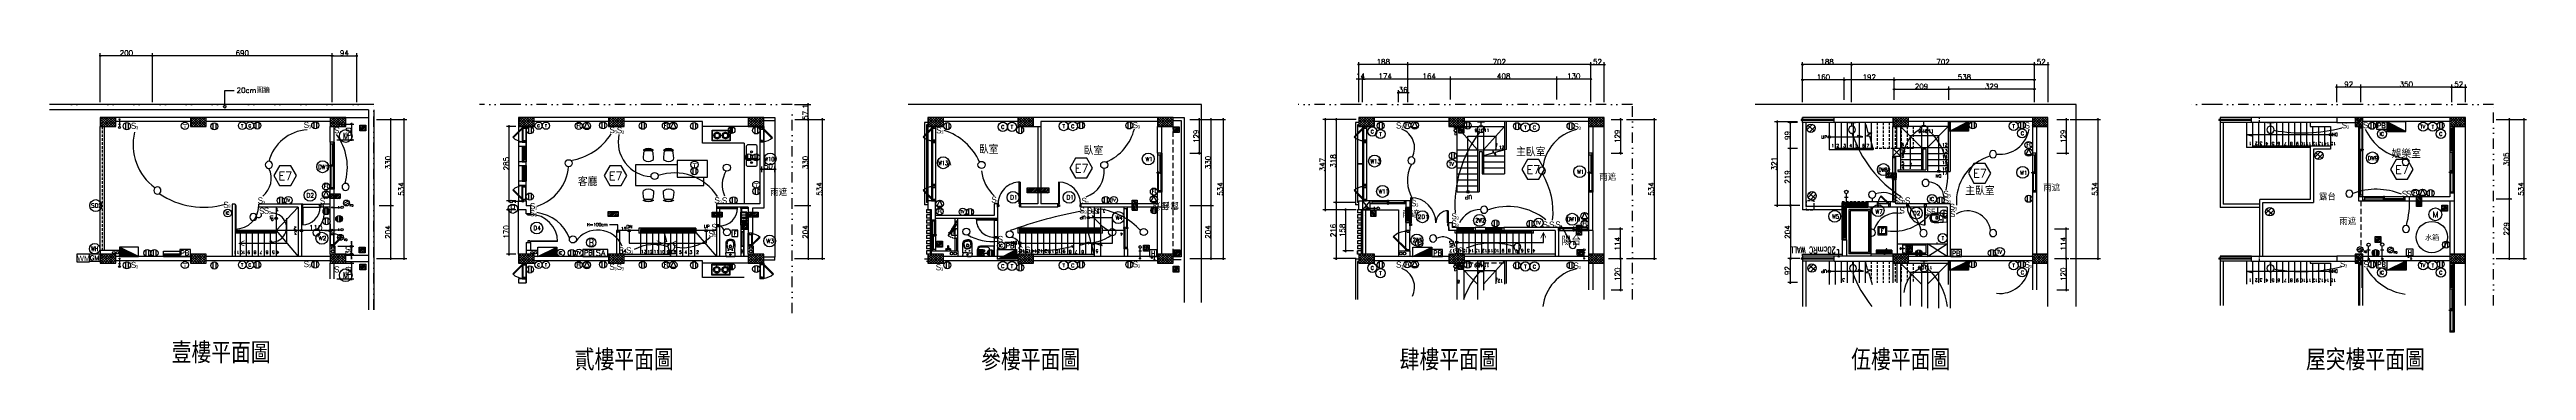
# Model space of a CAD drawing. Extents: x 4673 to 14180, y 2874 to 4105.
import ezdxf
from ezdxf.enums import TextEntityAlignment as Align

# ---------------------------------------------------------------- set-up
doc = ezdxf.new("R2010")
doc.units = 0
doc.header["$LTSCALE"] = 80
doc.header["$MEASUREMENT"] = 0
doc.header["$PDSIZE"] = -10
for name, pattern in [('ACAD_ISO02W100', [15, 12, -3]), ('ACAD_ISO10W100', [18, 12, -3, 0, -3]), ('DASHED2', [0.375, 0.25, -0.125]), ('DIVIDE', [1.25, 0.5, -0.25, 0, -0.25, 0, -0.25]), ('HIDDEN', [0.375, 0.25, -0.125]), ('HIDDEN2', [0.1875, 0.125, -0.0625]), ('LT5', [1.125, 0.75, -0.125, 0.125, -0.125]), ('TRATTO-PUNTO', [1, 0.5, -0.25, 0, -0.25])]:
    doc.linetypes.add(name, pattern=pattern)
doc.layers.get('0').update_dxf_attribs({"color": 15})
for name, color, linetype in [('1.剖面線', 7, 'Continuous'), ('111', 15, 'Continuous'), ('2.器具圖塊', 7, 'Continuous'), ('2.尺寸標註', 7, 'Continuous'), ('BFRAME', 6, 'Continuous'), ('C1', 1, 'Continuous'), ('C2', 2, 'Continuous'), ('C3', 3, 'Continuous'), ('C4', 4, 'Continuous'), ('C5', 5, 'Continuous'), ('C6', 6, 'Continuous'), ('CHINA', 3, 'Continuous'), ('COC', 6, 'Continuous'), ('COLUMN', 1, 'Continuous'), ('DE-DOOR', 5, 'Continuous'), ('DIM', 4, 'Continuous'), ('DOOR', 5, 'Continuous'), ('E-2', 2, 'Continuous'), ('FURNITURE', 6, 'Continuous'), ('lavabi e sanitari', 7, 'Continuous'), ('LAVABO', 7, 'Continuous'), ('PAINT', 3, 'Continuous'), ('SA-2', 2, 'Continuous'), ('sanitari esterno', 7, 'Continuous'), ('SYMETRIA', 7, 'ACAD_ISO10W100'), ('T-2', 2, 'Continuous'), ('T-4', 4, 'Continuous'), ('TEXT', 3, 'Continuous'), ('TV-2', 2, 'Continuous'), ('VASO', 7, 'Continuous'), ('WA', 9, 'Continuous'), ('WA-2', 2, 'Continuous'), ('WALL', 2, 'Continuous'), ('WALL1', 1, 'Continuous'), ('WD', 60, 'Continuous'), ('WINDOW', 5, 'Continuous'), ('WINDOWP', 4, 'Continuous'), ('WS-2', 2, 'Continuous'), ('地界', 2, 'Continuous'), ('水電符號', 30, 'Continuous')]:
    doc.layers.add(name, color=color, linetype=linetype)
doc.styles.add('A1', font='SIMPLEX.SHX', dxfattribs={"bigfont": 'AE.SHX'})
doc.styles.add('AEH', font='SIMPLEX.SHX', dxfattribs={"bigfont": 'AE.SHX'})
doc.styles.add('AEV', font='TC-TXT.SHX', dxfattribs={"bigfont": 'AE.SHX'})
doc.styles.add('BM-MM', font='SIMPLEX.SHX', dxfattribs={"bigfont": 'CHINESET.SHX'})
doc.styles.add('CHINA', font='TXT.SHX', dxfattribs={"bigfont": 'CHINESET.SHX'})
doc.styles.add('DAYUXP', font='TC-ROMNT.SHX', dxfattribs={"bigfont": 'CHINESET.SHX'})
doc.styles.add('PL', font='COMPLEX.SHX')
doc.styles.add('SINGLE', font='SIMPLEX.SHX', dxfattribs={"bigfont": 'AE.SHX'})
doc.styles.get("Standard").update_dxf_attribs({"font": 'TXT.SHX'})
doc.styles.add('TT_KA', font='COMPLEX.SHX', dxfattribs={"bigfont": 'CHINESET.SHX'})
doc.dimstyles.get("Standard").update_dxf_attribs({"dimscale": 10, "dimtxt": 2, "dimasz": 1, "dimexe": 1, "dimexo": 1, "dimgap": 0.1, "dimtad": 1, "dimdec": 1, "dimzin": 12, "dimdsep": 46, "dimtxsty": 'Standard', "dimblk": 'DOT_1', "dimcen": 1, "dimdle": 10, "dimadec": 0, "dimazin": 3, "dimtfac": 1, "dimtix": 1, "dimtmove": 0, "dimatfit": 3, "dimfxl": 0, "dimtolj": 1, "dimtzin": 0, "dimarcsym": 0})
pattern_1 = [(45, (-13453.7456, 1232.906), (-4.9497475, 4.9497475), []), (135, (-13453.7456, 1232.906), (-4.9497475, -4.9497475), [])]
pattern_2 = [(45, (-13453.7456, 1233.406), (-4.9497475, 4.9497475), []), (135, (-13453.7456, 1233.406), (-4.9497475, -4.9497475), [])]
pattern_3 = [(45, (-15777.364, 1233.406), (-4.9497475, 4.9497475), []), (135, (-15777.364, 1233.406), (-4.9497475, -4.9497475), [])]
pattern_4 = [(45, (-15777.364, 1232.906), (-4.9497475, 4.9497475), []), (135, (-15777.364, 1232.906), (-4.9497475, -4.9497475), [])]
pattern_5 = [(45, (-20517.884, 1232.906), (-4.9497475, 4.9497475), []), (135, (-20517.884, 1232.906), (-4.9497475, -4.9497475), [])]

# ---------------------------------------------------------------- blocks, each defined once
blk = doc.blocks.new('_SMALL')
at = {"color": 0, "linetype": 'ByBlock', "lineweight": -2}
blk.add_circle((0, 0), 0.25, dxfattribs=at)
blk = doc.blocks.new('*D3')
at = {"layer": 'DEFPOINTS', "color": 0}
for p in [(5067.5, 13968.1), (5067.5, 13781), (5757.5, 13781)]:
    blk.add_point(p, dxfattribs=at)
at = {"layer": 'DIM', "color": 0}
for p, q in [((5067.5, 13791), (5067.5, 13978.1)), ((5757.5, 13791), (5757.5, 13978.1)), ((5762.5, 13968.1), (5062.5, 13968.1))]:
    blk.add_line(p, q, dxfattribs=at)
at = {"layer": 'DIM', "color": 0, "xscale": 10, "yscale": 10, "zscale": 10, "rotation": 180}
blk.add_blockref('_SMALL', (5067.5, 13968.1), dxfattribs=at)
at = {"layer": 'DIM', "color": 0, "xscale": 10, "yscale": 10, "zscale": 10}
blk.add_blockref('_SMALL', (5757.5, 13968.1), dxfattribs=at)
at = {"layer": 'DIM', "color": 0, "insert": (5412.5, 13979.1), "char_height": 20, "attachment_point": 5}
blk.add_mtext('\\A1;690', dxfattribs=at)
blk = doc.blocks.new('*D4')
at = {"layer": 'DEFPOINTS', "color": 0}
for p in [(4867.5, 13968.1), (4867.5, 13781), (5067.5, 13781)]:
    blk.add_point(p, dxfattribs=at)
at = {"layer": 'DIM', "color": 0}
for p, q in [((4867.5, 13791), (4867.5, 13978.1)), ((5067.5, 13791), (5067.5, 13978.1)), ((5072.5, 13968.1), (4862.5, 13968.1))]:
    blk.add_line(p, q, dxfattribs=at)
at = {"layer": 'DIM', "color": 0, "xscale": 10, "yscale": 10, "zscale": 10, "rotation": 180}
blk.add_blockref('_SMALL', (4867.5, 13968.1), dxfattribs=at)
at = {"layer": 'DIM', "color": 0, "xscale": 10, "yscale": 10, "zscale": 10}
blk.add_blockref('_SMALL', (5067.5, 13968.1), dxfattribs=at)
at = {"layer": 'DIM', "color": 0, "insert": (4967.5, 13979.1), "char_height": 20, "attachment_point": 5}
blk.add_mtext('\\A1;200', dxfattribs=at)
blk = doc.blocks.new('*D5')
at = {"layer": 'DEFPOINTS', "color": 0}
for p in [(5851.5, 13968.1), (5757.5, 13781), (5851.5, 13781)]:
    blk.add_point(p, dxfattribs=at)
at = {"layer": 'DIM', "color": 0}
for p, q in [((5757.5, 13791), (5757.5, 13978.1)), ((5851.5, 13791), (5851.5, 13978.1)), ((5752.5, 13968.1), (5856.5, 13968.1))]:
    blk.add_line(p, q, dxfattribs=at)
at = {"layer": 'DIM', "color": 0, "xscale": 10, "yscale": 10, "zscale": 10, "rotation": 180}
blk.add_blockref('_SMALL', (5757.5, 13968.1), dxfattribs=at)
at = {"layer": 'DIM', "color": 0, "xscale": 10, "yscale": 10, "zscale": 10}
blk.add_blockref('_SMALL', (5851.5, 13968.1), dxfattribs=at)
at = {"layer": 'DIM', "color": 0, "insert": (5804.5, 13979.1), "char_height": 20, "attachment_point": 5}
blk.add_mtext('\\A1;94', dxfattribs=at)
blk = doc.blocks.new('*D6')
at = {"layer": 'DEFPOINTS', "color": 0}
for p in [(5917.5, 13723.9), (6033.5, 13723.9), (5917.6, 13189.9)]:
    blk.add_point(p, dxfattribs=at)
at = {"layer": 'DIM', "color": 0}
for p, q in [((5927.5, 13723.9), (6043.5, 13723.9)), ((6033.5, 13184.9), (6033.5, 13728.9)), ((5927.6, 13189.9), (6043.5, 13189.9))]:
    blk.add_line(p, q, dxfattribs=at)
at = {"layer": 'DIM', "color": 0, "xscale": 10, "yscale": 10, "zscale": 10}
for p, rotation in [((6033.5, 13723.9), 90), ((6033.5, 13189.9), 270)]:
    blk.add_blockref('_SMALL', p, dxfattribs=dict(at, rotation=rotation))
at = {"layer": 'DIM', "color": 0, "insert": (6022.5, 13456.9), "char_height": 20, "attachment_point": 5, "rotation": 90}
blk.add_mtext('\\A1;534', dxfattribs=at)
blk = doc.blocks.new('*U92')
at = {"layer": 'DIM'}
for p, q in [((-8, 237.5), (8, 237.5)), ((-8, -237.5), (8, -237.5))]:
    blk.add_line(p, q, dxfattribs=at)
at = {"layer": 'WINDOW'}
for p, q in [((-8, -237.5), (-8, 237.5)), ((8, -237.5), (8, 237.5))]:
    blk.add_line(p, q, dxfattribs=at)
at = {"layer": 'WINDOW', "linetype": 'HIDDEN2'}
blk.add_line((0, -237.5), (0, 237.5), dxfattribs=at)
blk = doc.blocks.new('*D7')
at = {"layer": 'DEFPOINTS', "color": 0}
for p in [(5765.5, 13172.4), (5765.5, 13112.4), (5831.1, 13112.4)]:
    blk.add_point(p, dxfattribs=at)
at = {"layer": 'DIM', "color": 0}
for p, q in [((5775.5, 13172.4), (5841.1, 13172.4)), ((5831.1, 13177.4), (5831.1, 13107.4)), ((5775.5, 13112.4), (5841.1, 13112.4))]:
    blk.add_line(p, q, dxfattribs=at)
at = {"layer": 'DIM', "color": 0, "xscale": 10, "yscale": 10, "zscale": 10}
for p, rotation in [((5831.1, 13172.4), 90), ((5831.1, 13112.4), 270)]:
    blk.add_blockref('_SMALL', p, dxfattribs=dict(at, rotation=rotation))
at = {"layer": 'DIM', "color": 0, "insert": (5820.1, 13142.4), "char_height": 20, "attachment_point": 5, "rotation": 90}
blk.add_mtext('\\A1;60', dxfattribs=at)
blk = doc.blocks.new('*D8')
at = {"layer": 'DEFPOINTS', "color": 0}
for p in [(5927.5, 13393.4), (5982.6, 13393.4), (5927.5, 13189.9)]:
    blk.add_point(p, dxfattribs=at)
at = {"layer": 'DIM', "color": 0}
for p, q in [((5937.5, 13393.4), (5992.6, 13393.4)), ((5982.6, 13184.9), (5982.6, 13398.4)), ((5937.5, 13189.9), (5992.6, 13189.9))]:
    blk.add_line(p, q, dxfattribs=at)
at = {"layer": 'DIM', "color": 0, "xscale": 10, "yscale": 10, "zscale": 10}
for p, rotation in [((5982.6, 13393.4), 90), ((5982.6, 13189.9), 270)]:
    blk.add_blockref('_SMALL', p, dxfattribs=dict(at, rotation=rotation))
at = {"layer": 'DIM', "color": 0, "insert": (5971.6, 13291.6), "char_height": 20, "attachment_point": 5, "rotation": 90}
blk.add_mtext('\\A1;204', dxfattribs=at)
blk = doc.blocks.new('*D9')
at = {"layer": 'DEFPOINTS', "color": 0}
for p in [(5927.5, 13723.9), (5982.6, 13723.9), (5927.5, 13393.4)]:
    blk.add_point(p, dxfattribs=at)
at = {"layer": 'DIM', "color": 0}
for p, q in [((5937.5, 13723.9), (5992.6, 13723.9)), ((5982.6, 13388.4), (5982.6, 13728.9)), ((5937.5, 13393.4), (5992.6, 13393.4))]:
    blk.add_line(p, q, dxfattribs=at)
at = {"layer": 'DIM', "color": 0, "xscale": 10, "yscale": 10, "zscale": 10}
for p, rotation in [((5982.6, 13723.9), 90), ((5982.6, 13393.4), 270)]:
    blk.add_blockref('_SMALL', p, dxfattribs=dict(at, rotation=rotation))
at = {"layer": 'DIM', "color": 0, "insert": (5971.6, 13558.6), "char_height": 20, "attachment_point": 5, "rotation": 90}
blk.add_mtext('\\A1;330', dxfattribs=at)
blk = doc.blocks.new('H065')
for p, q in [((-0.9, 4.5), (-0.9, 0.2)), ((0.9, 4.5), (0.9, 0.2))]:
    blk.add_line(p, q)
blk.add_circle((0, 2.3), 2.34)
blk = doc.blocks.new('H102')
blk.add_circle((0, 0), 2.25)
at = {"style": 'PL'}
blk.add_text('T', height=1.75, dxfattribs=at).set_placement((-0.6, -1))
blk = doc.blocks.new('344')
at = {"layer": 'E-2', "const_width": 0.3}
for points in [[(-1.6, 0.4), (0.1, 0.4)], [(-0.8, -0.1), (-0.8, -1.3)]]:
    blk.add_lwpolyline(points, dxfattribs=at)
at = {"layer": 'E-2'}
blk.add_circle((-0.8, -0.2), 1.5, dxfattribs=at)
blk = doc.blocks.new('H052')
blk.add_circle((0, 0), 1.5)
blk = doc.blocks.new('W012')
for p, q in [((-1.1, -0.5), (0.5, 1.1)), ((-0.8, -0.9), (1, 0.9)), ((-0.4, -1.2), (1.2, 0.4))]:
    blk.add_line(p, q)
blk.add_circle((0.1, 0), 1.25)
blk = doc.blocks.new('DOT_1', base_point=(2085, 2371))
blk.add_line((2083, 2371), (2087, 2371))
blk.add_circle((2085, 2371), 0.5)
blk = doc.blocks.new('*D10')
at = {"color": 0}
for p, q in [((5779.5, 13237.4), (5841.1, 13237.4)), ((5831.1, 13247.4), (5831.1, 13257.4)), ((5831.1, 13207.4), (5831.1, 13237.4)), ((5779.5, 13207.4), (5841.1, 13207.4)), ((5831.1, 13197.4), (5831.1, 13187.4))]:
    blk.add_line(p, q, dxfattribs=at)
at = {"layer": 'DEFPOINTS', "color": 0}
for p in [(5769.5, 13237.4), (5831.1, 13237.4), (5769.5, 13207.4)]:
    blk.add_point(p, dxfattribs=at)
at = {"color": 0, "xscale": 10, "yscale": 10, "zscale": 10}
for p, rotation in [((5831.1, 13237.4), 270), ((5831.1, 13207.4), 90)]:
    blk.add_blockref('DOT_1', p, dxfattribs=dict(at, rotation=rotation))
at = {"color": 0, "insert": (5820.1, 13222.4), "char_height": 20, "attachment_point": 5, "rotation": 90}
blk.add_mtext('\\A1;30', dxfattribs=at)
blk = doc.blocks.new('*U70')
at = {"layer": 'WALL'}
for p, q in [((-8, 25), (8, 25)), ((-8, -25), (8, -25))]:
    blk.add_line(p, q, dxfattribs=at)
at = {"layer": 'WINDOW'}
for p, q in [((-6, 22), (-37.1, -9.1)), ((-35, -11.2), (-3.9, 19.9)), ((-3.9, 19.9), (-6, 22)), ((-6, 17.8), (-6, -25)), ((6, 25), (6, -25))]:
    blk.add_line(p, q, dxfattribs=at)
for points in [[(-6, 25), (-6, 22), (-3, 22), (-3, 19), (4, 19), (4, 25)], [(-6, -25), (-6, -22), (-3, -22), (-3, -19), (4, -19), (4, -25)]]:
    blk.add_lwpolyline(points, dxfattribs=at)
blk.add_arc((-6, 22), 44, 225, 270, dxfattribs=at)
at = {"layer": 'WINDOWP'}
for p, q in [((-8, 25), (-8, 20)), ((-8, 15.8), (-8, -25)), ((8, 25), (8, -25))]:
    blk.add_line(p, q, dxfattribs=at)
blk = doc.blocks.new('*U71')
at = {"layer": 'C2'}
for p, q in [((-37.5, -6), (-37.5, 6)), ((37.5, -6), (37.5, 6))]:
    blk.add_line(p, q, dxfattribs=at)
at = {"layer": 'DE-DOOR'}
for points in [[(-37.5, 5), (-34.5, 5), (-34.5, 2), (-31.5, 2), (-31.5, -5), (-37.5, -5)], [(37.5, 5), (34.5, 5), (34.5, 2), (31.5, 2), (31.5, -5), (37.5, -5)]]:
    blk.add_lwpolyline(points, dxfattribs=at)
at = {"layer": 'DOOR'}
for p, q in [((31.5, 6), (-37.5, 6)), ((31.5, 5), (31.5, 74)), ((34.5, 5), (31.5, 5)), ((34.5, 74), (34.5, 5)), ((37.5, 6), (34.5, 6)), ((37.5, -6), (-37.5, -6))]:
    blk.add_line(p, q, dxfattribs=at)
blk.add_arc((34.5, 5), 69, 90, 180, dxfattribs=at)
blk = doc.blocks.new('*D11')
at = {"color": 0}
for p, q in [((5639.5, 13322.3), (5639.5, 13287.4)), ((5749.5, 13322.3), (5749.5, 13287.4)), ((5739.5, 13297.4), (5649.5, 13297.4))]:
    blk.add_line(p, q, dxfattribs=at)
at = {"layer": 'DEFPOINTS', "color": 0}
for p in [(5639.5, 13332.3), (5749.5, 13332.3), (5639.5, 13297.4)]:
    blk.add_point(p, dxfattribs=at)
at = {"color": 0, "xscale": 10, "yscale": 10, "zscale": 10, "rotation": 180}
blk.add_blockref('DOT_1', (5639.5, 13297.4), dxfattribs=at)
at = {"color": 0, "xscale": 10, "yscale": 10, "zscale": 10}
blk.add_blockref('DOT_1', (5749.5, 13297.4), dxfattribs=at)
at = {"color": 0, "insert": (5694.5, 13308.4), "char_height": 20, "attachment_point": 5}
blk.add_mtext('\\A1;110', dxfattribs=at)
blk = doc.blocks.new('*U72')
at = {"layer": 'WALL'}
for p, q in [((-8, 90), (8, 90)), ((-8, -90), (8, -90))]:
    blk.add_line(p, q, dxfattribs=at)
at = {"layer": 'WINDOW'}
for p, q in [((12, 0), (-8, 0)), ((-4, -90), (-4, 90)), ((8, 84), (-4, 84)), ((0, -84), (0, 4)), ((4, 84), (4, -4)), ((8, -84), (-4, -84))]:
    blk.add_line(p, q, dxfattribs=at)
at = {"layer": 'WINDOWP'}
for p, q in [((-8, -90), (-8, 90)), ((8, -90), (8, 90))]:
    blk.add_line(p, q, dxfattribs=at)
blk = doc.blocks.new('*D12')
at = {"layer": 'DEFPOINTS', "color": 0}
for p in [(5765.5, 13706.4), (5765.5, 13646.4), (5831.1, 13646.4)]:
    blk.add_point(p, dxfattribs=at)
at = {"layer": 'DIM', "color": 0}
for p, q in [((5775.5, 13706.4), (5841.1, 13706.4)), ((5831.1, 13711.4), (5831.1, 13641.4)), ((5775.5, 13646.4), (5841.1, 13646.4))]:
    blk.add_line(p, q, dxfattribs=at)
at = {"layer": 'DIM', "color": 0, "xscale": 10, "yscale": 10, "zscale": 10}
for p, rotation in [((5831.1, 13706.4), 90), ((5831.1, 13646.4), 270)]:
    blk.add_blockref('_SMALL', p, dxfattribs=dict(at, rotation=rotation))
at = {"layer": 'DIM', "color": 0, "insert": (5820.1, 13676.4), "char_height": 20, "attachment_point": 5, "rotation": 90}
blk.add_mtext('\\A1;60', dxfattribs=at)
blk = doc.blocks.new('H107')
blk.add_circle((0, 0), 2.25)
at = {"style": 'PL'}
blk.add_text('IC', height=1.75, dxfattribs=at).set_placement((-1.2, -0.9))
blk = doc.blocks.new('H106')
blk.add_circle((0, 0), 2.25)
at = {"style": 'PL'}
blk.add_text('TV', height=1.75, dxfattribs=at).set_placement((-1.5, -0.9))
blk = doc.blocks.new('H064')
for p, q in [((0, 4.4), (-1.7, 0.9)), ((-1.7, 0.9), (1.7, 0.9)), ((1.7, 0.9), (0, 4.4))]:
    blk.add_line(p, q)
blk.add_circle((0, 2.2), 2.25)
blk = doc.blocks.new('E-16')
for p, q in [((-5.6, -1.2), (3.8, 4.3)), ((-3.7, -4.4), (5.7, 1))]:
    blk.add_line(p, q)
blk.add_circle((0, 0), 5.76)
blk.add_text('FD', height=4).set_placement((6.8, -6.7))
blk = doc.blocks.new('H001')
for p, q in [((-4.1, -4), (-4.1, 0)), ((-0.2, 0), (-4.1, -3.8)), ((-3, 0), (-4.1, -1)), ((-4, 0), (4, 0)), ((1.2, 0), (-2.8, -4)), ((4, 0), (0, -4)), ((4, 0), (4, -4)), ((-1.6, 0), (-4.1, -2.4)), ((4, -4), (-4.1, -4)), ((2.6, 0), (-1.4, -4)), ((4, -1.4), (1.4, -4)), ((4, -2.8), (2.9, -4))]:
    blk.add_line(p, q)
blk = doc.blocks.new('H051')
for p, q in [((-4, -4), (-4, 0)), ((-4, -4), (4, 0)), ((-4, 0), (4, 0)), ((4, 0), (4, -4)), ((4, -4), (-4, -4))]:
    blk.add_line(p, q)
blk.add_solid([(-4, -4), (4, -4), (4, 0)])
blk = doc.blocks.new('H101')
for p, q in [((-3, 0), (-3, 2)), ((-3, 2), (0, 2)), ((-3, 1), (3, 1)), ((-3, 1), (-3, 0)), ((3, 0), (-3, 0)), ((0, 2), (3, 2)), ((3, 2), (3, 0)), ((3, 1), (3, 0))]:
    blk.add_line(p, q)
at = {"color": 0}
for p, q in [((-3, 0.75), (3, 0.75)), ((-3, 0.5), (3, 0.5)), ((-3, 0.25), (3, 0.25)), ((-3, 0), (3, 0))]:
    blk.add_line(p, q, dxfattribs=at)
blk = doc.blocks.new('*D13')
at = {"layer": 'DEFPOINTS', "color": 0}
for p in [(14514.1, 13781), (14514.3, 13723.9), (14576.1, 13781)]:
    blk.add_point(p, dxfattribs=at)
at = {"layer": 'DIM', "color": 0}
for p, q in [((14576.1, 13718.9), (14576.1, 13786)), ((14524.1, 13781), (14586.1, 13781)), ((14524.3, 13723.9), (14586.1, 13723.9))]:
    blk.add_line(p, q, dxfattribs=at)
at = {"layer": 'DIM', "color": 0, "xscale": 10, "yscale": 10, "zscale": 10}
for p, rotation in [((14576.1, 13781), 90), ((14576.1, 13723.9), 270)]:
    blk.add_blockref('_SMALL', p, dxfattribs=dict(at, rotation=rotation))
at = {"layer": 'DIM', "color": 0, "insert": (14565.1, 13752.5), "char_height": 20, "attachment_point": 5, "rotation": 90}
blk.add_mtext('\\A1;57.1', dxfattribs=at)
blk = doc.blocks.new('*D14')
at = {"layer": 'DEFPOINTS', "color": 0}
for p in [(14514.3, 13723.9), (14514.2, 13189.9), (14630.2, 13189.9)]:
    blk.add_point(p, dxfattribs=at)
at = {"layer": 'DIM', "color": 0}
for p, q in [((14524.3, 13723.9), (14640.2, 13723.9)), ((14630.2, 13728.9), (14630.2, 13184.9)), ((14524.2, 13189.9), (14640.2, 13189.9))]:
    blk.add_line(p, q, dxfattribs=at)
at = {"layer": 'DIM', "color": 0, "xscale": 10, "yscale": 10, "zscale": 10}
for p, rotation in [((14630.2, 13723.9), 90), ((14630.2, 13189.9), 270)]:
    blk.add_blockref('_SMALL', p, dxfattribs=dict(at, rotation=rotation))
at = {"layer": 'DIM', "color": 0, "insert": (14619.2, 13456.9), "char_height": 20, "attachment_point": 5, "rotation": 90}
blk.add_mtext('\\A1;534', dxfattribs=at)
blk = doc.blocks.new('KITCH1')
at = {"layer": 'BFRAME', "linetype": 'Continuous'}
blk.add_lwpolyline([(0, 0), (70, 0), (70, -42), (0, -42), (0, 0)], dxfattribs=at)
at = {"layer": 'FURNITURE'}
for p, q in [((0, 0), (70, 0)), ((0, -42), (0, 0)), ((70, 0), (70, -42)), ((70, -42), (0, -42)), ((2, -2), (68, -2)), ((2, -40), (2, -2)), ((68, -40), (2, -40)), ((11.8, -20.9), (3.7, -20.9)), ((18.2, -27.5), (18.2, -35.6)), ((18.4, -14.5), (18.4, -6.4)), ((24.9, -21.1), (33, -21.1)), ((43.9, -20.9), (35.8, -20.9)), ((50.3, -27.5), (50.3, -35.6)), ((50.6, -14.5), (50.6, -6.4)), ((57, -21.1), (65.1, -21.1)), ((68, -2), (68, -40))]:
    blk.add_line(p, q, dxfattribs=at)
for centre, radius in [((18.3, -21), 12.5), ((18.3, -21), 8.46), ((50.4, -21), 12.5), ((50.4, -21), 8.46)]:
    blk.add_circle(centre, radius, dxfattribs=at)
blk = doc.blocks.new('*U88')
at = {"layer": 'WALL'}
for p, q in [((-8, 25), (8, 25)), ((-8, -25), (8, -25))]:
    blk.add_line(p, q, dxfattribs=at)
at = {"layer": 'WINDOW'}
for p, q in [((-6, 22), (-37.1, -9.1)), ((-35, -11.2), (-3.9, 19.9)), ((-3.9, 19.9), (-6, 22)), ((-6, 17.8), (-6, -25)), ((6, 25), (6, -25))]:
    blk.add_line(p, q, dxfattribs=at)
for points in [[(-6, 25), (-6, 22), (-3, 22), (-3, 19), (4, 19), (4, 25)], [(-6, -25), (-6, -22), (-3, -22), (-3, -19), (4, -19), (4, -25)]]:
    blk.add_lwpolyline(points, dxfattribs=at)
blk.add_arc((-6, 22), 44, 225, 270, dxfattribs=at)
at = {"layer": 'WINDOWP'}
for p, q in [((-8, 25), (-8, 20)), ((-8, 15.8), (-8, -25)), ((8, 25), (8, -25))]:
    blk.add_line(p, q, dxfattribs=at)
blk = doc.blocks.new('*U91')
at = {"layer": 'WALL'}
for p, q in [((-8, 30), (8, 30)), ((-8, -30), (8, -30))]:
    blk.add_line(p, q, dxfattribs=at)
at = {"layer": 'WINDOW'}
for p, q in [((-6, -27), (-44.2, 11.2)), ((-42.1, 13.3), (-3.9, -24.9)), ((-6, -22.8), (-6, 30)), ((6, -30), (6, 30)), ((-3.9, -24.9), (-6, -27))]:
    blk.add_line(p, q, dxfattribs=at)
for points in [[(-6, 30), (-6, 27), (-3, 27), (-3, 24), (4, 24), (4, 30)], [(-6, -30), (-6, -27), (-3, -27), (-3, -24), (4, -24), (4, -30)]]:
    blk.add_lwpolyline(points, dxfattribs=at)
blk.add_arc((-6, -27), 54, 90, 135, dxfattribs=at)
at = {"layer": 'WINDOWP'}
for p, q in [((-8, -20.8), (-8, 30)), ((8, -30), (8, 30)), ((-8, -30), (-8, -25))]:
    blk.add_line(p, q, dxfattribs=at)
blk = doc.blocks.new('*D15')
at = {"layer": 'DEFPOINTS', "color": 0}
for p in [(14514.3, 13723.9), (14514.2, 13393.9), (14576.1, 13393.9)]:
    blk.add_point(p, dxfattribs=at)
at = {"layer": 'DIM', "color": 0}
for p, q in [((14524.3, 13723.9), (14586.1, 13723.9)), ((14576.1, 13728.9), (14576.1, 13388.9)), ((14524.2, 13393.9), (14586.1, 13393.9))]:
    blk.add_line(p, q, dxfattribs=at)
at = {"layer": 'DIM', "color": 0, "xscale": 10, "yscale": 10, "zscale": 10}
for p, rotation in [((14576.1, 13723.9), 90), ((14576.1, 13393.9), 270)]:
    blk.add_blockref('_SMALL', p, dxfattribs=dict(at, rotation=rotation))
at = {"layer": 'DIM', "color": 0, "insert": (14565.1, 13558.9), "char_height": 20, "attachment_point": 5, "rotation": 90}
blk.add_mtext('\\A1;330', dxfattribs=at)
blk = doc.blocks.new('*D16')
at = {"layer": 'DEFPOINTS', "color": 0}
for p in [(14514.2, 13393.9), (14514.2, 13189.9), (14576.1, 13189.9)]:
    blk.add_point(p, dxfattribs=at)
at = {"layer": 'DIM', "color": 0}
for p, q in [((14524.2, 13393.9), (14586.1, 13393.9)), ((14576.1, 13398.9), (14576.1, 13184.9)), ((14524.2, 13189.9), (14586.1, 13189.9))]:
    blk.add_line(p, q, dxfattribs=at)
at = {"layer": 'DIM', "color": 0, "xscale": 10, "yscale": 10, "zscale": 10}
for p, rotation in [((14576.1, 13393.9), 90), ((14576.1, 13189.9), 270)]:
    blk.add_blockref('_SMALL', p, dxfattribs=dict(at, rotation=rotation))
at = {"layer": 'DIM', "color": 0, "insert": (14565.1, 13291.9), "char_height": 20, "attachment_point": 5, "rotation": 90}
blk.add_mtext('\\A1;204', dxfattribs=at)
blk = doc.blocks.new('*D17')
at = {"layer": 'DEFPOINTS', "color": 0}
for p in [(14398.2, 13512.1), (14448.2, 13533.5), (14448.2, 13512.1)]:
    blk.add_point(p, dxfattribs=at)
at = {"layer": 'DIM', "color": 0}
for p, q in [((14393.2, 13533.5), (14453.2, 13533.5)), ((14398.2, 13522.1), (14398.2, 13543.5)), ((14448.2, 13522.1), (14448.2, 13543.5))]:
    blk.add_line(p, q, dxfattribs=at)
at = {"layer": 'DIM', "color": 0, "xscale": 10, "yscale": 10, "zscale": 10, "rotation": 180}
blk.add_blockref('_SMALL', (14398.2, 13533.5), dxfattribs=at)
at = {"layer": 'DIM', "color": 0, "xscale": 10, "yscale": 10, "zscale": 10}
blk.add_blockref('_SMALL', (14448.2, 13533.5), dxfattribs=at)
at = {"layer": 'DIM', "color": 0, "insert": (14423.2, 13544.5), "char_height": 20, "attachment_point": 5}
blk.add_mtext('\\A1;50', dxfattribs=at)
blk = doc.blocks.new('*U94')
at = {"layer": 'C2'}
for p, q in [((8, 30), (-8, 30)), ((8, -30), (-8, -30))]:
    blk.add_line(p, q, dxfattribs=at)
at = {"layer": 'WINDOW'}
for p, q in [((-6, -30), (-6, 30)), ((42.1, 13.3), (3.9, -24.9)), ((6, -22.8), (6, 30)), ((6, -27), (44.2, 11.2)), ((3.9, -24.9), (6, -27))]:
    blk.add_line(p, q, dxfattribs=at)
for points in [[(6, 30), (6, 27), (3, 27), (3, 24), (-4, 24), (-4, 30)], [(6, -30), (6, -27), (3, -27), (3, -24), (-4, -24), (-4, -30)]]:
    blk.add_lwpolyline(points, dxfattribs=at)
blk.add_arc((6, -27), 54, 45, 90, dxfattribs=at)
at = {"layer": 'WINDOWP'}
for p, q in [((-8, -30), (-8, 30)), ((8, -20.8), (8, 30)), ((8, -30), (8, -25))]:
    blk.add_line(p, q, dxfattribs=at)
blk = doc.blocks.new('*U85')
at = {"layer": 'DE-DOOR'}
for points in [[(-8, 55), (-8, 52), (-5, 52), (-5, 49), (2, 49), (2, 55)], [(-8, -55), (-8, -52), (-5, -52), (-5, -49), (2, -49), (2, -55)]]:
    blk.add_lwpolyline(points, close=True, dxfattribs=at)
at = {"layer": 'DOOR'}
for p, q in [((-112, 52), (-8, 52)), ((-8, 49), (-112, 49)), ((-8, 52), (-8, 49))]:
    blk.add_line(p, q, dxfattribs=at)
blk.add_arc((-8, 52), 104, 180, 270, dxfattribs=at)
at = {"layer": 'WALL'}
for p, q in [((8, 55), (-8, 55)), ((8, -55), (-8, -55))]:
    blk.add_line(p, q, dxfattribs=at)
blk = doc.blocks.new('*U93')
at = {"layer": 'C2'}
for p, q in [((8, 30), (-8, 30)), ((8, -30), (-8, -30))]:
    blk.add_line(p, q, dxfattribs=at)
at = {"layer": 'WINDOW'}
for p, q in [((-8, 24), (4, 24)), ((-4, -24), (-4, 24)), ((0, -24), (0, 24)), ((4, -30), (4, 30)), ((-8, -24), (4, -24))]:
    blk.add_line(p, q, dxfattribs=at)
at = {"layer": 'WINDOWP'}
for p, q in [((-8, -30), (-8, 30)), ((8, -30), (8, 30))]:
    blk.add_line(p, q, dxfattribs=at)
blk = doc.blocks.new('*U95')
at = {"layer": 'C2'}
for p, q in [((8, 30), (-8, 30)), ((8, -30), (-8, -30))]:
    blk.add_line(p, q, dxfattribs=at)
at = {"layer": 'WINDOW'}
for p, q in [((-8, 24), (4, 24)), ((-4, -24), (-4, 24)), ((0, -24), (0, 24)), ((4, -30), (4, 30)), ((-8, -24), (4, -24))]:
    blk.add_line(p, q, dxfattribs=at)
at = {"layer": 'WINDOWP'}
for p, q in [((-8, -30), (-8, 30)), ((8, -30), (8, 30))]:
    blk.add_line(p, q, dxfattribs=at)
blk = doc.blocks.new('*U96')
at = {"layer": 'C2'}
for p, q in [((8, 30), (-8, 30)), ((8, -30), (-8, -30))]:
    blk.add_line(p, q, dxfattribs=at)
at = {"layer": 'WINDOW'}
for p, q in [((-6, 30), (-6, -30)), ((3.9, 24.9), (6, 27)), ((42.1, -13.3), (3.9, 24.9)), ((6, 27), (44.2, -11.2)), ((6, 22.8), (6, -30))]:
    blk.add_line(p, q, dxfattribs=at)
for points in [[(6, 30), (6, 27), (3, 27), (3, 24), (-4, 24), (-4, 30)], [(6, -30), (6, -27), (3, -27), (3, -24), (-4, -24), (-4, -30)]]:
    blk.add_lwpolyline(points, dxfattribs=at)
blk.add_arc((6, 27), 54, 270, 315, dxfattribs=at)
at = {"layer": 'WINDOWP'}
for p, q in [((-8, 30), (-8, -30)), ((8, 30), (8, 25)), ((8, 20.8), (8, -30))]:
    blk.add_line(p, q, dxfattribs=at)
blk = doc.blocks.new('*D18')
at = {"layer": 'DEFPOINTS', "color": 0}
for p in [(13428.1, 13377.4), (13464.2, 13377.4), (13464.2, 13207.4)]:
    blk.add_point(p, dxfattribs=at)
at = {"layer": 'DIM', "color": 0}
for p, q in [((13454.2, 13377.4), (13418.1, 13377.4)), ((13428.1, 13202.4), (13428.1, 13382.4)), ((13454.2, 13207.4), (13418.1, 13207.4))]:
    blk.add_line(p, q, dxfattribs=at)
at = {"layer": 'DIM', "color": 0, "xscale": 10, "yscale": 10, "zscale": 10}
for p, rotation in [((13428.1, 13377.4), 90), ((13428.1, 13207.4), 270)]:
    blk.add_blockref('_SMALL', p, dxfattribs=dict(at, rotation=rotation))
at = {"layer": 'DIM', "color": 0, "insert": (13417.1, 13292.4), "char_height": 20, "attachment_point": 5, "rotation": 90}
blk.add_mtext('\\A1;170', dxfattribs=at)
blk = doc.blocks.new('*D19')
at = {"layer": 'DEFPOINTS', "color": 0}
for p in [(13428.1, 13696.9), (13464.2, 13696.9), (13464.2, 13411.9)]:
    blk.add_point(p, dxfattribs=at)
at = {"layer": 'DIM', "color": 0}
for p, q in [((13454.2, 13696.9), (13418.1, 13696.9)), ((13428.1, 13406.9), (13428.1, 13701.9)), ((13454.2, 13411.9), (13418.1, 13411.9))]:
    blk.add_line(p, q, dxfattribs=at)
at = {"layer": 'DIM', "color": 0, "xscale": 10, "yscale": 10, "zscale": 10}
for p, rotation in [((13428.1, 13696.9), 90), ((13428.1, 13411.9), 270)]:
    blk.add_blockref('_SMALL', p, dxfattribs=dict(at, rotation=rotation))
at = {"layer": 'DIM', "color": 0, "insert": (13417.1, 13554.4), "char_height": 20, "attachment_point": 5, "rotation": 90}
blk.add_mtext('\\A1;285', dxfattribs=at)
blk = doc.blocks.new('*U67')
at = {"layer": 'WALL'}
for p, q in [((8, 27.5), (-8, 27.5)), ((8, -27.5), (-8, -27.5))]:
    blk.add_line(p, q, dxfattribs=at)
at = {"layer": 'WINDOW'}
for p, q in [((-6, 27.5), (-6, -27.5)), ((3.9, 22.4), (6, 24.5)), ((38.5, -12.3), (3.9, 22.4)), ((6, 24.5), (40.6, -10.1)), ((6, 20.3), (6, -27.5))]:
    blk.add_line(p, q, dxfattribs=at)
for points in [[(6, 27.5), (6, 24.5), (3, 24.5), (3, 21.5), (-4, 21.5), (-4, 27.5)], [(6, -27.5), (6, -24.5), (3, -24.5), (3, -21.5), (-4, -21.5), (-4, -27.5)]]:
    blk.add_lwpolyline(points, dxfattribs=at)
blk.add_arc((6, 24.5), 49, 270, 315, dxfattribs=at)
at = {"layer": 'WINDOWP'}
for p, q in [((-8, 27.5), (-8, -27.5)), ((8, 27.5), (8, 22.5)), ((8, 18.3), (8, -27.5))]:
    blk.add_line(p, q, dxfattribs=at)
blk = doc.blocks.new('UB_A5')
at = {"layer": 'FURNITURE'}
for p, q in [((-42.9, 17.1), (-42.9, -14.9)), ((4.1, 22.1), (-37.9, 22.1)), ((9.1, -14.9), (9.1, 17.1)), ((13.1, 17.1), (13.1, -14.9)), ((34.1, 22.1), (18.1, 22.1)), ((39.1, -14.9), (39.1, 17.1)), ((-37.9, -19.9), (4.1, -19.9)), ((18.1, -19.9), (34.1, -19.9))]:
    blk.add_line(p, q, dxfattribs=at)
for centre in [(-16.6, 0.5), (24.7, 0.5)]:
    blk.add_circle(centre, 3.33, dxfattribs=at)
for centre, start, end in [((-37.9, 17.1), 90, 180), ((4.1, 17.1), 0, 90), ((18.1, 17.1), 90, 180), ((34.1, 17.1), 0, 90), ((-37.9, -14.9), 180, 270), ((4.1, -14.9), 270, 0), ((18.1, -14.9), 180, 270), ((34.1, -14.9), 270, 0)]:
    blk.add_arc(centre, 5, start, end, dxfattribs=at)
blk = doc.blocks.new('*U73')
at = {"layer": 'DE-DOOR'}
for points in [[(-37.5, 6), (-34.5, 6), (-34.5, 3), (-31.5, 3), (-31.5, -4), (-37.5, -4)], [(37.5, 6), (34.5, 6), (34.5, 3), (31.5, 3), (31.5, -4), (37.5, -4)]]:
    blk.add_lwpolyline(points, dxfattribs=at)
at = {"layer": 'DOOR'}
for p, q in [((-34.5, 75), (-34.5, 6)), ((-34.5, 6), (-31.5, 6)), ((-31.5, 6), (-31.5, 75)), ((-31.5, 6), (37.5, 6)), ((-37.5, -6), (37.5, -6))]:
    blk.add_line(p, q, dxfattribs=at)
blk.add_arc((-34.5, 6), 69, 0, 90, dxfattribs=at)
at = {"layer": 'WALL'}
for p, q in [((-37.5, -6), (-37.5, 6)), ((37.5, -6), (37.5, 6))]:
    blk.add_line(p, q, dxfattribs=at)
blk = doc.blocks.new('H055')
for p, q in [((-1.5, 0), (1.5, 0)), ((0, 1.5), (0, 0))]:
    blk.add_line(p, q)
blk.add_circle((0, 3), 1.5)
blk = doc.blocks.new('A$C003C2DC5')
at = {"layer": 'lavabi e sanitari'}
for p, q in [((10.7, 21.4), (3, 22.3)), ((10.7, 3.6), (3, 2.7)), ((39.5, 22.3), (31.8, 21.4)), ((31.8, 3.6), (39.5, 2.7))]:
    blk.add_line(p, q, dxfattribs=at)
for points in [[(49.6, 25), (0.4, 25, 0.414214), (0, 24.6), (0, 0.4, 0.414214), (0.4, 0), (49.6, 0, 0.414214), (50, 0.4), (50, 24.6, 0.414214)], [(2.9, 2.5), (39.6, 2.5, 0.414214), (40, 2.9), (40, 22.1, 0.414214), (39.6, 22.5), (2.9, 22.5, 0.414214), (2.5, 22.1), (2.5, 2.9, 0.414214)], [(31.6, 21.1, 0.414214), (31.2, 21.5), (11.3, 21.5, 0.414214), (10.9, 21.1), (10.9, 3.9, 0.414214), (11.3, 3.5), (31.2, 3.5, 0.414214), (31.6, 3.9)]]:
    blk.add_lwpolyline(points, format="xyb", close=True, dxfattribs=at)
for radius in [3.75, 2.25]:
    blk.add_circle((21.2, 12.5), radius, dxfattribs=at)
at = {"layer": 'lavabi e sanitari', "linetype": 'HIDDEN'}
blk.add_circle((45, 12.5), 1.75, dxfattribs=at)
blk = doc.blocks.new('A$C6C9E3A47')
at = {"lineweight": -3}
for p, q in [((0, 19.7), (0, 20.3)), ((0, 20.3), (0, 19.7)), ((0, 20.3), (0.1, 20.3)), ((0, 19.7), (0.1, 19.7)), ((0.1, 20.3), (0.4, 20.3)), ((0.1, 20.3), (0.4, 20.3)), ((0.1, 19.7), (0.4, 19.7)), ((0.1, 19.7), (0.4, 19.7)), ((0.4, 20.3), (0.9, 20.3)), ((0.4, 19.7), (0.9, 19.7)), ((0.9, 20.3), (1.6, 20.3)), ((0.9, 19.7), (1.6, 19.7)), ((1.6, 20.3), (2.3, 20.3)), ((1.6, 19.7), (1.7, 19.7)), ((1.6, 19.7), (2.3, 19.7)), ((1.7, 4.6), (1.7, 19.7)), ((1.7, 4.6), (1.7, 19.7)), ((1.7, 19.7), (1.7, 4.6)), ((1.7, 19.7), (1.7, 19.7)), ((1.7, 19.7), (1.7, 4.6)), ((1.7, 19.7), (3.1, 19.7)), ((1.7, 4.1), (1.7, 4.6)), ((1.7, 3.4), (1.7, 4.6)), ((1.7, 4.6), (1.7, 3.4)), ((1.7, 4.6), (1.7, 4.1)), ((1.7, 3.4), (1.7, 4.6)), ((1.7, 4.6), (1.7, 3.4)), ((1.7, 3.7), (1.7, 4.1)), ((1.7, 4.1), (1.7, 3.7)), ((1.7, 3.3), (1.7, 3.7)), ((1.7, 3.7), (1.7, 3.3)), ((1.7, 2.3), (1.7, 3.4)), ((1.7, 2.3), (1.7, 3.4)), ((1.7, 3.4), (1.7, 2.3)), ((1.7, 3.4), (1.7, 2.3)), ((1.7, 3), (1.7, 3.3)), ((1.7, 3.3), (1.7, 3)), ((1.7, 2.8), (1.7, 3)), ((1.7, 3), (1.7, 2.8)), ((1.7, 0.1), (1.7, 2.8)), ((1.7, 2.8), (1.7, 0.1)), ((1.7, 2.8), (1.7, 2.8)), ((1.7, 2.8), (1.7, 2.8)), ((1.7, 1.4), (1.7, 2.3)), ((1.7, 2.3), (1.7, 1.4)), ((1.7, 1.4), (1.7, 2.3)), ((1.7, 2.3), (1.7, 1.4)), ((1.7, 0.7), (1.7, 1.4)), ((1.7, 0.6), (1.7, 1.4)), ((1.7, 1.4), (1.7, 0.7)), ((1.7, 1.4), (1.7, 0.6)), ((1.7, 0.2), (1.7, 0.7)), ((1.7, 0.7), (1.7, 0.2)), ((1.7, 0.2), (1.7, 0.6)), ((1.7, 0.6), (1.7, 0.2)), ((1.7, 0.1), (1.7, 0.2)), ((1.7, 0), (1.7, 0.2)), ((1.7, 0.2), (1.7, 0.1)), ((1.7, 0.2), (1.7, 0)), ((1.7, 0.1), (1.7, 0)), ((1.7, 0.1), (1.7, 0)), ((1.7, 0), (3.1, 0)), ((2.3, 20.3), (3.1, 20.3)), ((2.3, 19.7), (3.1, 19.7)), ((3.1, 20.3), (3.9, 20.3)), ((3.1, 19.7), (3.9, 19.7)), ((3.1, 19.7), (4.4, 19.7)), ((3.1, 0), (4.4, 0)), ((3.9, 20.3), (4.6, 20.3)), ((3.9, 19.7), (4.6, 19.7)), ((4.4, 4.6), (4.4, 19.7)), ((4.4, 19.7), (4.4, 4.6)), ((4.4, 19.7), (4.5, 19.7)), ((4.4, 3.4), (4.4, 4.6)), ((4.4, 4.6), (4.4, 3.4)), ((4.4, 2.3), (4.4, 3.4)), ((4.4, 3.4), (4.4, 2.3)), ((4.4, 1.4), (4.4, 2.3)), ((4.4, 2.3), (4.4, 1.4)), ((4.4, 0.6), (4.4, 1.4)), ((4.4, 1.4), (4.4, 0.6)), ((4.4, 0.2), (4.4, 0.6)), ((4.4, 0.6), (4.4, 0.2)), ((4.4, 0), (4.4, 0.2)), ((4.4, 0.2), (4.4, 0)), ((4.4, 0), (4.5, 0.1)), ((4.4, 0), (4.5, 0.1)), ((4.5, 4.6), (4.5, 19.7)), ((4.5, 19.7), (4.6, 19.7)), ((4.5, 19.7), (4.5, 4.6)), ((4.5, 3.4), (4.5, 4.6)), ((4.5, 4.6), (4.5, 3.4)), ((4.5, 2.3), (4.5, 3.4)), ((4.5, 3.4), (4.5, 2.3)), ((4.5, 1.4), (4.5, 2.3)), ((4.5, 2.3), (4.5, 1.4)), ((4.5, 0.7), (4.5, 1.4)), ((4.5, 1.4), (4.5, 0.7)), ((4.5, 0.2), (4.5, 0.7)), ((4.5, 0.7), (4.5, 0.2)), ((4.5, 0.1), (4.5, 0.2)), ((4.5, 0.2), (4.5, 0.1)), ((4.6, 20.3), (5.3, 20.3)), ((4.6, 19.7), (5.3, 19.7)), ((5.3, 20.3), (5.8, 20.3)), ((5.3, 19.7), (5.8, 19.7)), ((5.8, 20.3), (6.1, 20.3)), ((5.8, 19.7), (6.1, 19.7)), ((6.1, 20.3), (6.2, 20.3)), ((6.1, 19.7), (6.2, 19.7)), ((6.2, 19.7), (6.2, 20.3)), ((6.2, 20.3), (6.2, 19.7)), ((10.6, 19.7), (10.6, 20.3)), ((10.6, 20.3), (10.7, 20.3)), ((10.6, 20.3), (10.6, 19.7)), ((10.6, 19.7), (10.7, 19.7)), ((10.7, 20.3), (11, 20.3)), ((10.7, 19.7), (11, 19.7)), ((11, 20.3), (11.5, 20.3)), ((11, 19.7), (11.5, 19.7)), ((11.5, 20.3), (12.2, 20.3)), ((11.5, 19.7), (11.7, 19.7)), ((11.5, 19.7), (12.2, 19.7)), ((11.7, 19.5), (11.7, 19.7)), ((11.7, 19.7), (11.7, 19.5)), ((11.7, 19.7), (11.8, 19.7)), ((11.7, 19.5), (11.8, 19.5)), ((11.8, 19.7), (12, 19.7)), ((11.8, 19.5), (12, 19.5)), ((12, 19.7), (12.3, 19.7)), ((12, 19.5), (12.3, 19.5)), ((12, 19.5), (12.3, 19.5)), ((12.2, 20.3), (12.9, 20.3)), ((12.2, 19.7), (12.9, 19.7)), ((12.3, 19.7), (12.7, 19.7)), ((12.3, 19.5), (12.7, 19.5)), ((12.3, 19.5), (12.7, 19.5)), ((12.7, 19.7), (13.2, 19.7)), ((12.7, 19.5), (12.9, 19.5)), ((12.7, 19.5), (13.2, 19.5)), ((12.7, 19.5), (12.7, 19.5)), ((12.7, 19.5), (12.8, 19.5)), ((12.8, 19.5), (13, 19.5)), ((12.8, 19.5), (12.9, 19.5)), ((12.9, 20.3), (13.7, 20.3)), ((12.9, 19.7), (13.7, 19.7)), ((12.9, 19.5), (13, 19.4)), ((13, 19.5), (13.2, 19.5)), ((13, 19.4), (13.2, 19.4)), ((13.2, 19.7), (13.7, 19.7)), ((13.2, 19.5), (13.7, 19.5)), ((13.2, 19.5), (13.4, 19.5)), ((13.2, 19.4), (13.3, 19.4)), ((13.3, 19.4), (13.3, 19.4)), ((13.3, 19.4), (13.4, 19.4)), ((13.3, 18.8), (13.3, 18.9)), ((13.3, 18.9), (13.3, 18.6)), ((13.3, 18.9), (13.4, 18.9)), ((13.3, 18.6), (13.3, 18.9)), ((13.3, 14.4), (13.3, 18.8)), ((13.3, 18.6), (13.3, 18.8)), ((13.3, 18.8), (13.3, 18.6)), ((13.3, 18.8), (13.3, 14.4)), ((13.3, 14.2), (13.3, 18.6)), ((13.3, 14.2), (13.3, 18.6)), ((13.3, 18.6), (13.3, 18.6)), ((13.3, 18.6), (13.3, 14.2)), ((13.3, 18.6), (13.7, 18.6)), ((13.3, 18.6), (13.3, 18.6)), ((13.3, 18.6), (13.3, 14.2)), ((13.3, 18.6), (13.7, 18.6)), ((13.3, 18.6), (13.3, 18.6)), ((13.3, 14.4), (13.3, 14.2)), ((13.3, 14.2), (13.3, 14.4)), ((13.3, 14.1), (13.7, 14.1)), ((13.3, 14.1), (13.3, 14.2)), ((13.3, 14.2), (13.3, 14.1)), ((13.3, 14.2), (13.7, 14.2)), ((13.3, 14.2), (13.3, 14.1)), ((13.4, 19.5), (13.7, 19.5)), ((13.4, 19.4), (13.4, 18.7)), ((13.4, 18.7), (13.4, 19.4)), ((13.4, 19.4), (13.4, 19.4)), ((13.4, 18.7), (13.4, 18.7)), ((13.4, 18.7), (13.4, 18.7)), ((13.4, 18.7), (13.5, 18.7)), ((13.5, 18.7), (13.5, 18.7)), ((13.5, 18.7), (13.6, 18.7)), ((13.6, 18.7), (13.7, 18.7)), ((13.7, 20.3), (14.5, 20.3)), ((13.7, 19.7), (14.2, 19.7)), ((13.7, 19.7), (14.5, 19.7)), ((13.7, 19.5), (14, 19.5)), ((13.7, 19.5), (14.2, 19.5)), ((13.7, 18.7), (13.8, 18.7)), ((13.7, 18.6), (14.1, 18.6)), ((13.7, 18.6), (14.1, 18.6)), ((13.7, 14.1), (14.1, 14.1)), ((13.7, 14.2), (14.1, 14.2)), ((13.8, 18.7), (13.8, 18.7)), ((13.8, 18.7), (13.9, 18.7)), ((13.9, 18.7), (14, 18.7)), ((14, 19.5), (14.2, 19.5)), ((14, 18.7), (14, 19.4)), ((14, 19.4), (14.1, 19.4)), ((14, 19.4), (14, 19.4)), ((14, 19.4), (14, 18.7)), ((14, 18.9), (14.1, 18.9)), ((14, 18.7), (14, 18.7)), ((14, 18.7), (14, 18.7)), ((14.1, 19.4), (14.1, 19.4)), ((14.1, 19.4), (14.4, 19.4)), ((14.1, 19.4), (14.1, 19.4)), ((14.1, 18.9), (14.1, 18.6)), ((14.1, 18.9), (14.1, 18.8)), ((14.1, 18.6), (14.1, 18.9)), ((14.1, 18.8), (14.1, 18.6)), ((14.1, 18.6), (14.1, 18.8)), ((14.1, 14.2), (14.1, 18.6)), ((14.1, 18.6), (14.1, 18.6)), ((14.1, 18.6), (14.1, 14.2)), ((14.1, 18.6), (14.1, 18.6)), ((14.1, 18.6), (14.1, 18.6)), ((14.1, 14.2), (14.1, 18.6)), ((14.1, 18.6), (14.1, 14.2)), ((14.1, 14.1), (14.1, 14.2)), ((14.1, 14.1), (14.1, 14.2)), ((14.1, 14.2), (14.1, 14.1)), ((14.2, 19.7), (14.7, 19.7)), ((14.2, 19.5), (14.7, 19.5)), ((14.2, 19.5), (14.4, 19.5)), ((14.4, 19.5), (14.6, 19.5)), ((14.4, 19.4), (14.5, 19.5)), ((14.5, 20.3), (15.2, 20.3)), ((14.5, 19.7), (15.2, 19.7)), ((14.5, 19.5), (14.7, 19.5)), ((14.5, 19.5), (14.6, 19.5)), ((14.6, 19.5), (14.7, 19.5)), ((14.7, 19.7), (15.1, 19.7)), ((14.7, 19.5), (15.1, 19.5)), ((14.7, 19.5), (15.1, 19.5)), ((14.7, 19.5), (14.7, 19.5)), ((15.1, 19.7), (15.4, 19.7)), ((15.1, 19.5), (15.4, 19.5)), ((15.1, 19.5), (15.4, 19.5)), ((15.2, 20.3), (15.9, 20.3)), ((15.2, 19.7), (15.9, 19.7)), ((15.4, 19.7), (15.6, 19.7)), ((15.4, 19.5), (15.6, 19.5)), ((15.6, 19.7), (15.7, 19.7)), ((15.6, 19.5), (15.7, 19.5)), ((15.7, 19.5), (15.7, 19.7)), ((15.7, 19.7), (15.7, 19.5)), ((15.7, 19.7), (15.9, 19.7)), ((15.9, 20.3), (16.4, 20.3)), ((15.9, 19.7), (16.4, 19.7)), ((16.4, 20.3), (16.7, 20.3)), ((16.4, 19.7), (16.7, 19.7)), ((16.7, 20.3), (16.8, 20.3)), ((16.7, 19.7), (16.8, 19.7)), ((16.8, 19.7), (16.8, 20.3)), ((16.8, 20.3), (16.8, 19.7))]:
    blk.add_line(p, q, dxfattribs=at)
blk = doc.blocks.new('A$C2D0D0535')
at = {"layer": 'VASO', "linetype": 'TRATTO-PUNTO'}
for p, q in [((0, 33.9), (0, 2.3)), ((0, 33.3), (0, 1.8)), ((0.5, 34.4), (15.5, 35.4)), ((15.5, 0.3), (0.5, 1.3)), ((16, 34.9), (16, 0.8))]:
    blk.add_line(p, q, dxfattribs=at)
at = {"layer": 'VASO'}
for p, q in [((22.3, 25.6), (25.8, 25.6)), ((22.3, 10.1), (25.8, 10.1)), ((24, 23.8), (24, 27.3)), ((24, 8.3), (24, 11.8)), ((35.8, 21.3), (35.8, 14.3)), ((40.1, 22.3), (36.8, 22.3)), ((40.1, 13.3), (36.8, 13.3)), ((44.1, 18.3), (44.1, 17.3))]:
    blk.add_line(p, q, dxfattribs=at)
at = {"layer": 'VASO', "linetype": 'Continuous'}
blk.add_circle((7.8, 17.8), 2.55, dxfattribs=at)
at = {"layer": 'VASO', "linetype": 'ACAD_ISO02W100'}
for centre in [(24, 25.6), (24, 10.1)]:
    blk.add_circle(centre, 0.75, dxfattribs=at)
at = {"layer": 'VASO', "linetype": 'TRATTO-PUNTO'}
for centre, start, end in [((0.5, 33.9), 93.81407, 180), ((0.5, 1.8), 180, 266.18593), ((15.5, 34.9), 0, 93.81407)]:
    blk.add_arc(centre, 0.5, start, end, dxfattribs=at)
at = {"layer": 'VASO', "linetype": 'TRATTO-PUNTO', "ltscale": 0.5}
blk.add_arc((15.5, 0.8), 0.5, 266.18593, 0, dxfattribs=at)
at = {"layer": 'VASO'}
for centre, radius, start, end in [((72.8, -834.7), 871, 92.32836, 93.73684), ((78.2, 17.8), 49.2, 175.89584, 180), ((78.2, 17.8), 49.2, 180, 184.10416), ((38.5, 21), 9.4, 102.27009, 177.58028), ((38.5, 14.7), 9.4, 182.41972, 257.72991), ((36.8, 21.3), 1, 90, 180), ((36.8, 14.3), 1, 180, 270), ((45.1, -13.1), 44.1, 78.77513, 101.22487), ((45.1, 48.7), 44.1, 258.77513, 281.22487), ((42.5, -39), 74.8, 80.61823, 93.92106), ((42.5, 74.7), 74.8, 266.07894, 279.38177), ((40.1, 18.3), 4, 0, 90), ((40.1, 17.3), 4, 270, 0), ((51.7, 21), 9.4, 6.58406, 77.72991), ((51.7, 14.7), 9.4, 282.27009, 353.41594), ((51.7, 21), 14.2, 6.27666, 77.72991), ((51.7, 14.7), 14.2, 282.27009, 353.72334), ((12, 17.8), 49.2, 0, 4.89962), ((12, 17.8), 49.2, 355.10038, 0), ((12, 17.8), 54, 0, 4.96852), ((12, 17.8), 54, 355.03148, 0)]:
    blk.add_arc(centre, radius, start, end, dxfattribs=at)
at = {"layer": 'VASO', "ltscale": 0.001}
blk.add_arc((72.8, 870.3), 871, 266.26316, 267.67164, dxfattribs=at)
blk = doc.blocks.new('A$C00177301')
at = {"layer": '2.器具圖塊', "lineweight": 20}
for p, q in [((0, 1), (4.8, 1)), ((0, 0), (0, 1)), ((0, 0), (60, 0)), ((1, 1), (1, 8)), ((1, 8), (3.8, 8)), ((3.8, 8), (3.8, 7)), ((3.8, 8), (3.8, 1)), ((3.8, 7), (56.2, 7)), ((3.8, 7), (3.8, 5.5)), ((4.8, 1), (4.8, 0)), ((55.2, 1), (60, 1)), ((55.2, 1), (55.2, 0)), ((56.2, 1), (55.2, 1)), ((56.2, 1), (56.2, 8)), ((56.2, 8), (59, 8)), ((59, 8), (58, 8)), ((59, 8), (59, 1)), ((60, 1), (60, 0))]:
    blk.add_line(p, q, dxfattribs=at)
at = {"layer": '2.器具圖塊', "lineweight": 9}
for p, q in [((2, 1), (2, 8)), ((3.8, 5.5), (56.2, 5.5)), ((58, 8), (58, 1))]:
    blk.add_line(p, q, dxfattribs=at)
blk = doc.blocks.new('A$C510F50F0')
at = {"layer": '2.器具圖塊', "lineweight": 20}
for p, q in [((5.8, 2.5), (0, 2.5)), ((0, 1), (0, 2.5)), ((5.8, 1), (0, 1)), ((9.6, 8), (4.8, 8)), ((4.8, 7), (4.8, 8)), ((9.6, 7), (4.8, 7)), ((5.8, 0), (5.8, 7)), ((5.8, 1), (5.8, 2.5)), ((5.8, 0), (5.8, 1)), ((8.6, 7), (8.6, 0)), ((8.6, 2.5), (13.7, 2.5)), ((8.6, 1), (13.7, 1)), ((9.6, 8), (9.6, 7)), ((8.6, 0), (5.8, 0))]:
    blk.add_line(p, q, dxfattribs=at)
at = {"layer": '2.器具圖塊', "lineweight": 9}
blk.add_line((7.6, 7), (7.6, 0), dxfattribs=at)
at = {"layer": '2.器具圖塊', "lineweight": 20, "ltscale": 0.25}
blk.add_circle((13.7, 1.7), 0.75, dxfattribs=at)
blk = doc.blocks.new('A$C55630CBE')
at = {"layer": '2.器具圖塊', "lineweight": 9, "ltscale": 0.25}
blk.add_line((0, 8.9), (18.6, 8.9), dxfattribs=at)
at = {"layer": '2.器具圖塊', "lineweight": 9}
for p, q in [((6.1, 10.5), (8, 9.4)), ((6.1, 7.3), (8, 8.4)), ((6.3, 10.9), (8.2, 9.8)), ((6.3, 6.9), (8.2, 8)), ((9.1, 10.3), (9.1, 12.5)), ((9.1, 7.5), (9.1, 5.3)), ((9.3, 0), (9.3, 17.9)), ((9.6, 10.3), (9.6, 12.5)), ((9.6, 7.5), (9.6, 5.3)), ((10.4, 9.8), (12.3, 10.9)), ((10.4, 8), (12.3, 6.9)), ((10.7, 9.4), (12.6, 10.5)), ((10.7, 8.4), (12.6, 7.3))]:
    blk.add_line(p, q, dxfattribs=at)
at = {"layer": '2.器具圖塊', "lineweight": 9, "ltscale": 0.25}
blk.add_circle((9.3, 8.9), 4.5, dxfattribs=at)
at = {"layer": '2.器具圖塊', "lineweight": 9}
blk.add_circle((9.3, 8.9), 0.96, dxfattribs=at)
at = {"layer": '2.器具圖塊', "lineweight": 30}
blk.add_arc((9.3, 8.9), 3.6, 93.82255, 86.17745, dxfattribs=at)
at = {"layer": '2.器具圖塊', "lineweight": 9}
for radius, start, end in [(3.6, 146.17745, 153.82255), (3.6, 206.17745, 213.82255), (1.44, 159.59407, 200.40593), (1.44, 99.59407, 140.40593), (1.44, 219.59407, 260.40593), (3.6, 86.17745, 93.82255), (3.6, 266.17745, 273.82255), (1.44, 39.59407, 80.40593), (1.44, 279.59407, 320.40593), (1.44, 339.59407, 20.40593), (3.6, 26.17745, 33.82255), (3.6, 326.17745, 333.82255)]:
    blk.add_arc((9.3, 8.9), radius, start, end, dxfattribs=at)
at = {"layer": '2.器具圖塊'}
blk.add_point((9.3, 15.5), dxfattribs=at)
blk.add_point((9.3, 15.5), dxfattribs=at)
blk = doc.blocks.new('*D20')
at = {"layer": 'DEFPOINTS', "color": 0}
for p in [(18433.9, 13723.9), (18433.9, 13189.9), (18492, 13189.9)]:
    blk.add_point(p, dxfattribs=at)
at = {"layer": 'DIM', "color": 0}
for p, q in [((18443.9, 13723.9), (18502, 13723.9)), ((18492, 13728.9), (18492, 13184.9)), ((18443.9, 13189.9), (18502, 13189.9))]:
    blk.add_line(p, q, dxfattribs=at)
at = {"layer": 'DIM', "color": 0, "xscale": 10, "yscale": 10, "zscale": 10}
for p, rotation in [((18492, 13723.9), 90), ((18492, 13189.9), 270)]:
    blk.add_blockref('_SMALL', p, dxfattribs=dict(at, rotation=rotation))
at = {"layer": 'DIM', "color": 0, "insert": (18481, 13456.9), "char_height": 20, "attachment_point": 5, "rotation": 90}
blk.add_mtext('\\A1;534', dxfattribs=at)
blk = doc.blocks.new('*D21')
at = {"layer": 'DEFPOINTS', "color": 0}
for p in [(18354.4, 13393.9), (18354.4, 13189.9), (18445.3, 13189.9)]:
    blk.add_point(p, dxfattribs=at)
at = {"layer": 'DIM', "color": 0}
for p, q in [((18364.4, 13393.9), (18455.3, 13393.9)), ((18445.3, 13398.9), (18445.3, 13184.9)), ((18364.4, 13189.9), (18455.3, 13189.9))]:
    blk.add_line(p, q, dxfattribs=at)
at = {"layer": 'DIM', "color": 0, "xscale": 10, "yscale": 10, "zscale": 10}
for p, rotation in [((18445.3, 13393.9), 90), ((18445.3, 13189.9), 270)]:
    blk.add_blockref('_SMALL', p, dxfattribs=dict(at, rotation=rotation))
at = {"layer": 'DIM', "color": 0, "insert": (18434.3, 13291.9), "char_height": 20, "attachment_point": 5, "rotation": 90}
blk.add_mtext('\\A1;204', dxfattribs=at)
blk = doc.blocks.new('*D22')
at = {"layer": 'DEFPOINTS', "color": 0}
for p in [(18354.4, 13723.9), (18354.4, 13393.9), (18445.3, 13393.9)]:
    blk.add_point(p, dxfattribs=at)
at = {"layer": 'DIM', "color": 0}
for p, q in [((18364.4, 13723.9), (18455.3, 13723.9)), ((18445.3, 13728.9), (18445.3, 13388.9)), ((18364.4, 13393.9), (18455.3, 13393.9))]:
    blk.add_line(p, q, dxfattribs=at)
at = {"layer": 'DIM', "color": 0, "xscale": 10, "yscale": 10, "zscale": 10}
for p, rotation in [((18445.3, 13723.9), 90), ((18445.3, 13393.9), 270)]:
    blk.add_blockref('_SMALL', p, dxfattribs=dict(at, rotation=rotation))
at = {"layer": 'DIM', "color": 0, "insert": (18434.3, 13558.9), "char_height": 20, "attachment_point": 5, "rotation": 90}
blk.add_mtext('\\A1;330', dxfattribs=at)
blk = doc.blocks.new('*U89')
at = {"layer": 'WALL'}
for p, q in [((-8, 75), (8, 75)), ((-8, -75), (8, -75))]:
    blk.add_line(p, q, dxfattribs=at)
at = {"layer": 'WINDOW'}
for p, q in [((12, 0), (-8, 0)), ((-4, -75), (-4, 75)), ((8, 69), (-4, 69)), ((0, -69), (0, 4)), ((4, 69), (4, -4)), ((8, -69), (-4, -69))]:
    blk.add_line(p, q, dxfattribs=at)
at = {"layer": 'WINDOWP'}
for p, q in [((-8, -75), (-8, 75)), ((8, -75), (8, 75))]:
    blk.add_line(p, q, dxfattribs=at)
blk = doc.blocks.new('*U97')
at = {"layer": 'WALL'}
for p, q in [((8, 60), (-8, 60)), ((8, -60), (-8, -60))]:
    blk.add_line(p, q, dxfattribs=at)
at = {"layer": 'WINDOW'}
for p, q in [((-12, 0), (8, 0)), ((-8, 54), (4, 54)), ((-4, -54), (-4, 4)), ((0, 54), (0, -4)), ((4, -60), (4, 60)), ((-8, -54), (4, -54))]:
    blk.add_line(p, q, dxfattribs=at)
at = {"layer": 'WINDOWP'}
for p, q in [((-8, -60), (-8, 60)), ((8, -60), (8, 60))]:
    blk.add_line(p, q, dxfattribs=at)
blk = doc.blocks.new('*U98')
at = {"layer": 'COLUMN'}
for p, q in [((-8, 142.5), (8, 142.5)), ((-8, -142.5), (8, -142.5))]:
    blk.add_line(p, q, dxfattribs=at)
at = {"layer": 'WINDOW'}
for p, q in [((-4, 139.5), (-40.1, 103.4)), ((-37.9, 101.3), (-1.9, 137.4)), ((-1.9, 137.4), (-4, 139.5)), ((-4, 135.3), (-4, -135.3)), ((8, 85.5), (-4, 85.5)), ((8, 79.5), (-4, 79.5)), ((8, -79.5), (-4, -79.5)), ((8, -85.5), (-4, -85.5)), ((-4, -139.5), (-40.1, -103.4)), ((-37.9, -101.3), (-1.9, -137.4)), ((-1.9, -137.4), (-4, -139.5))]:
    blk.add_line(p, q, dxfattribs=at)
for points in [[(-4, 142.5), (-4, 139.5), (-1, 139.5), (-1, 136.5), (6, 136.5), (6, 142.5)], [(-4, 85.5), (-4, 88.5), (-1, 88.5), (-1, 91.5), (6, 91.5), (6, 85.5)], [(-4, -85.5), (-4, -88.5), (-1, -88.5), (-1, -91.5), (6, -91.5), (6, -85.5)], [(-4, -142.5), (-4, -139.5), (-1, -139.5), (-1, -136.5), (6, -136.5), (6, -142.5)]]:
    blk.add_lwpolyline(points, dxfattribs=at)
for centre, start, end in [((-4, 139.5), 225, 270), ((-4, -139.5), 90, 135)]:
    blk.add_arc(centre, 51, start, end, dxfattribs=at)
at = {"layer": 'WINDOWP'}
for p, q in [((-8, 142.5), (-8, 135.5)), ((-8, 131.3), (-8, -131.3)), ((8, 142.5), (8, -142.5)), ((-8, -131.3), (-8, -131.3)), ((-8, -135.5), (-8, -142.5))]:
    blk.add_line(p, q, dxfattribs=at)
blk = doc.blocks.new('*D23')
at = {"layer": 'DEFPOINTS', "color": 0}
for p in [(18354.4, 13723.9), (18354.4, 13594.9), (18400.1, 13594.9)]:
    blk.add_point(p, dxfattribs=at)
at = {"layer": 'DIM', "color": 0}
for p, q in [((18364.4, 13723.9), (18410.1, 13723.9)), ((18400.1, 13728.9), (18400.1, 13589.9)), ((18364.4, 13594.9), (18410.1, 13594.9))]:
    blk.add_line(p, q, dxfattribs=at)
at = {"layer": 'DIM', "color": 0, "xscale": 10, "yscale": 10, "zscale": 10}
for p, rotation in [((18400.1, 13723.9), 90), ((18400.1, 13594.9), 270)]:
    blk.add_blockref('_SMALL', p, dxfattribs=dict(at, rotation=rotation))
at = {"layer": 'DIM', "color": 0, "insert": (18389.1, 13659.4), "char_height": 20, "attachment_point": 5, "rotation": 90}
blk.add_mtext('\\A1;129', dxfattribs=at)
blk = doc.blocks.new('*U76')
at = {"layer": 'DE-DOOR'}
for points in [[(-45, -6), (-42, -6), (-42, -3), (-39, -3), (-39, 4), (-45, 4)], [(45, -6), (42, -6), (42, -3), (39, -3), (39, 4), (45, 4)]]:
    blk.add_lwpolyline(points, close=True, dxfattribs=at)
at = {"layer": 'DOOR'}
for p, q in [((42, -6), (39, -6)), ((39, -6), (39, -90)), ((42, -90), (42, -6))]:
    blk.add_line(p, q, dxfattribs=at)
blk.add_arc((42, -6), 84, 180, 270, dxfattribs=at)
at = {"layer": 'WALL'}
for p, q in [((-45, 6), (-45, -6)), ((45, 6), (45, -6))]:
    blk.add_line(p, q, dxfattribs=at)
blk = doc.blocks.new('*U77')
at = {"layer": 'DE-DOOR'}
for points in [[(-45, -6), (-42, -6), (-42, -3), (-39, -3), (-39, 4), (-45, 4)], [(45, -6), (42, -6), (42, -3), (39, -3), (39, 4), (45, 4)]]:
    blk.add_lwpolyline(points, close=True, dxfattribs=at)
at = {"layer": 'DOOR'}
for p, q in [((-42, -90), (-42, -6)), ((-42, -6), (-39, -6)), ((-39, -6), (-39, -90))]:
    blk.add_line(p, q, dxfattribs=at)
blk.add_arc((-42, -6), 84, 270, 0, dxfattribs=at)
at = {"layer": 'WALL'}
for p, q in [((-45, 6), (-45, -6)), ((45, 6), (45, -6))]:
    blk.add_line(p, q, dxfattribs=at)
blk = doc.blocks.new('A$C4F8E0194')
for p, q in [((0, 20.4), (4.9, 20.4)), ((0, 20.4), (0, 19.7)), ((1, 17), (0.8, 16.8)), ((0.8, 15.7), (0.8, 16.8)), ((1, 15.4), (0.8, 15.7)), ((0.9, 13.1), (0.9, 14.9)), ((3.9, 17), (1, 17)), ((3.9, 15.4), (1, 15.4)), ((4, 14.9), (1, 14.9)), ((1.1, 17), (1.1, 19.1)), ((1.1, 17.9), (3.7, 17.9)), ((1.2, 19.2), (3.7, 19.2)), ((3.6, 19.2), (1.3, 19.2)), ((1.3, 14.9), (1.3, 15.4)), ((1.9, 15.7), (1.9, 16.8)), ((3, 15.7), (3, 16.8)), ((3.5, 14.9), (3.5, 15.4)), ((3.7, 17), (3.7, 19.1)), ((3.9, 17), (4, 16.8)), ((3.9, 15.4), (4, 15.7)), ((4, 15.7), (4, 16.8)), ((4.9, 20.4), (15, 20.4)), ((4.9, 20.4), (4.9, 19.7)), ((9, 14.4), (7.7, 13.9)), ((7.9, 9), (8.4, 1.5)), ((9, 3.7), (8.5, 9.4)), ((9.9, 20.4), (9.9, 21.4)), ((10.9, 14.4), (12.2, 13.9)), ((10.9, 3.7), (11.4, 9.4)), ((12, 9), (11.5, 1.5)), ((19.9, 20.4), (15, 20.4)), ((15, 20.4), (15, 19.7)), ((16, 17), (15.8, 16.8)), ((15.8, 15.7), (15.8, 16.8)), ((16, 15.4), (15.8, 15.7)), ((15.9, 14.9), (18.9, 14.9)), ((16, 17), (18.9, 17)), ((16, 15.4), (18.9, 15.4)), ((16.1, 17), (16.1, 19.1)), ((18.7, 17.9), (16.1, 17.9)), ((18.7, 19.2), (16.2, 19.2)), ((16.3, 19.2), (18.6, 19.2)), ((16.3, 14.9), (16.3, 15.4)), ((16.9, 15.7), (16.9, 16.8)), ((18, 15.7), (18, 16.8)), ((18.5, 14.9), (18.5, 15.4)), ((18.7, 17), (18.7, 19.1)), ((18.9, 17), (19, 16.8)), ((18.9, 15.4), (19, 15.7)), ((18.9, 13.1), (18.9, 14.9)), ((19, 15.7), (19, 16.8)), ((19.9, 20.4), (19.9, 19.7))]:
    blk.add_line(p, q)
for centre, radius, start, end in [((1, 20.5), 1.32, 220.32092, 278.56699), ((1, 14.9), 0.05, 90, 180), ((1.5, 13.1), 0.6, 180, 244.24938), ((1.3, 19.1), 0.125, 90, 180), ((22, 55.4), 47.6, 244.24938, 251.51811), ((2.4, 16.1), 0.844, 48.70461, 131.29539), ((2.4, 16.3), 0.844, 228.70461, 311.29539), ((3.6, 19.1), 0.125, 0, 90), ((3.9, 20.5), 1.32, 261.43301, 319.67908), ((4, 14.6), 0.3, 41.38068, 90), ((6.6, 17), 3.2, 221.38068, 290), ((6.4, 8.9), 1.5, 3.49183, 71.51811), ((9.9, 11.9), 2.3, 327.42941, 212.57059), ((5.5, 9.1), 3, 5.03687, 32.57059), ((9.9, 1.6), 1.6, 183.69011, 356.30989), ((9.9, 11.9), 2.65, 69.98686, 110.00937), ((9.9, 4), 1, 185.03687, 354.96313), ((14.4, 9.1), 3, 147.42941, 174.96313), ((13.5, 8.9), 1.5, 108.48189, 176.50817), ((13.3, 17), 3.2, 250, 318.61932), ((-2.1, 55.4), 47.6, 288.48189, 295.75062), ((16, 20.5), 1.32, 220.32092, 278.56699), ((15.9, 14.6), 0.3, 90, 138.61932), ((16.3, 19.1), 0.125, 90, 180), ((17.4, 16.1), 0.844, 48.70461, 131.29539), ((17.4, 16.3), 0.844, 228.70461, 311.29539), ((18.6, 19.1), 0.125, 0, 90), ((18.3, 13.1), 0.6, 295.75062, 0), ((18.9, 20.5), 1.32, 261.43301, 319.67908), ((18.9, 14.9), 0.05, 0, 90)]:
    blk.add_arc(centre, radius, start, end)
blk = doc.blocks.new('$$A101_14')
at = {"color": 7, "rotation": 270}
blk.add_blockref('A$C4F8E0194', (-20.4, 9.9), dxfattribs=at)
blk = doc.blocks.new('*U74')
at = {"layer": 'DE-DOOR'}
for points in [[(-37.5, -6), (-34.5, -6), (-34.5, -3), (-31.5, -3), (-31.5, 4), (-37.5, 4)], [(37.5, -6), (34.5, -6), (34.5, -3), (31.5, -3), (31.5, 4), (37.5, 4)]]:
    blk.add_lwpolyline(points, dxfattribs=at)
at = {"layer": 'DOOR'}
for p, q in [((-37.5, 6), (37.5, 6)), ((-34.5, -75), (-34.5, -6)), ((-34.5, -6), (-31.5, -6)), ((-31.5, -6), (37.5, -6)), ((-31.5, -6), (-31.5, -75))]:
    blk.add_line(p, q, dxfattribs=at)
blk.add_arc((-34.5, -6), 69, 270, 0, dxfattribs=at)
at = {"layer": 'WALL'}
for p, q in [((-37.5, 6), (-37.5, -6)), ((37.5, 6), (37.5, -6))]:
    blk.add_line(p, q, dxfattribs=at)
blk = doc.blocks.new('*U75')
at = {"layer": 'WALL'}
for p, q in [((-6, 80), (6, 80)), ((-6, -80), (6, -80))]:
    blk.add_line(p, q, dxfattribs=at)
at = {"layer": 'WINDOW'}
for p, q in [((10, 0), (-10, 0)), ((6, 74), (-6, 74)), ((-2, -74), (-2, 4)), ((2, 74), (2, -4)), ((6, -74), (-6, -74))]:
    blk.add_line(p, q, dxfattribs=at)
at = {"layer": 'WINDOWP'}
for p, q in [((-6, 80), (-6, -80)), ((6, 80), (6, -80))]:
    blk.add_line(p, q, dxfattribs=at)
blk = doc.blocks.new('A$C55F155CD')
at = {"layer": '2.器具圖塊', "lineweight": 40}
for p, q in [((0, 6), (60.2, 6)), ((60.2, 5), (60.2, 6)), ((64, 7), (65, 7)), ((64, 4), (65, 4)), ((65, 4), (65, 7))]:
    blk.add_line(p, q, dxfattribs=at)
at = {"layer": '2.器具圖塊', "lineweight": 9, "ltscale": 0.25}
blk.add_line((0, 6), (0, 5), dxfattribs=at)
at = {"layer": '2.器具圖塊', "lineweight": 9}
blk.add_line((60.2, 5), (0, 5), dxfattribs=at)
at = {"layer": '2.器具圖塊', "lineweight": 20}
for p, q in [((10, 6), (10, 11)), ((10, 11), (12.5, 11)), ((10, 11), (10, 11)), ((10, 9.5), (10, 8.5)), ((10, 8.5), (12.5, 8.5)), ((10, 5), (10, 0)), ((12.5, 11), (12.5, 6)), ((12.5, 0), (12.5, 5)), ((12.5, 1.5), (52.5, 1.5)), ((12.5, 0.5), (12.5, 1.5)), ((52.5, 0), (52.5, 5)), ((55, 5), (55, 0)), ((12.5, 0), (10, 0)), ((52.5, 0), (12.5, 0)), ((52.5, 0), (55, 0))]:
    blk.add_line(p, q, dxfattribs=at)
at = {"layer": '2.器具圖塊', "lineweight": 40, "extrusion": (0, 0, -1)}
for points in [[(-60.2, 6), (-60.2, 6), (-60.3, 6), (-60.3, 6.1), (-60.3, 6.1), (-60.3, 6.1), (-60.3, 6.1), (-60.4, 6.1), (-60.4, 6.1), (-60.4, 6.2), (-60.4, 6.2), (-60.5, 6.2), (-60.5, 6.2), (-60.5, 6.2), (-60.5, 6.2), (-60.6, 6.3), (-60.6, 6.3), (-60.6, 6.3), (-60.6, 6.3), (-60.7, 6.3), (-60.7, 6.3), (-60.7, 6.4), (-60.7, 6.4), (-60.8, 6.4), (-60.8, 6.4), (-60.8, 6.4), (-60.9, 6.4), (-60.9, 6.5), (-60.9, 6.5), (-61, 6.5), (-61, 6.5), (-61, 6.5), (-61.1, 6.5), (-61.1, 6.5), (-61.1, 6.6), (-61.2, 6.6), (-61.2, 6.6), (-61.3, 6.6), (-61.3, 6.6), (-61.3, 6.6), (-61.4, 6.6), (-61.4, 6.6), (-61.4, 6.7), (-61.5, 6.7), (-61.5, 6.7), (-61.6, 6.7), (-61.6, 6.7), (-61.6, 6.7), (-61.7, 6.7), (-61.7, 6.7), (-61.8, 6.7), (-61.8, 6.8), (-61.9, 6.8), (-61.9, 6.8), (-61.9, 6.8), (-62, 6.8), (-62, 6.8), (-62.1, 6.8), (-62.1, 6.8), (-62.2, 6.8), (-62.2, 6.8), (-62.3, 6.9), (-62.3, 6.9), (-62.4, 6.9), (-62.4, 6.9), (-62.5, 6.9), (-62.5, 6.9), (-62.5, 6.9), (-62.6, 6.9), (-62.6, 6.9), (-62.7, 6.9), (-62.7, 6.9), (-62.8, 6.9), (-62.8, 6.9), (-62.9, 6.9), (-62.9, 6.9), (-63, 7), (-63, 7), (-63.1, 7), (-63.1, 7), (-63.2, 7), (-63.2, 7), (-63.3, 7), (-63.3, 7), (-63.4, 7), (-63.4, 7), (-63.5, 7), (-63.5, 7), (-63.6, 7), (-63.6, 7), (-63.7, 7), (-63.7, 7), (-63.8, 7), (-63.8, 7), (-63.9, 7), (-63.9, 7), (-64, 7)], [(-64, 4), (-63.9, 4), (-63.9, 4), (-63.8, 4), (-63.8, 4), (-63.7, 4), (-63.7, 4), (-63.6, 4), (-63.6, 4), (-63.5, 4), (-63.5, 4), (-63.4, 4), (-63.4, 4), (-63.3, 4), (-63.3, 4), (-63.2, 4), (-63.2, 4), (-63.1, 4), (-63.1, 4), (-63, 4), (-63, 4), (-62.9, 4.1), (-62.9, 4.1), (-62.8, 4.1), (-62.8, 4.1), (-62.7, 4.1), (-62.7, 4.1), (-62.6, 4.1), (-62.6, 4.1), (-62.5, 4.1), (-62.5, 4.1), (-62.5, 4.1), (-62.4, 4.1), (-62.4, 4.1), (-62.3, 4.1), (-62.3, 4.1), (-62.2, 4.2), (-62.2, 4.2), (-62.1, 4.2), (-62.1, 4.2), (-62, 4.2), (-62, 4.2), (-61.9, 4.2), (-61.9, 4.2), (-61.9, 4.2), (-61.8, 4.2), (-61.8, 4.3), (-61.7, 4.3), (-61.7, 4.3), (-61.6, 4.3), (-61.6, 4.3), (-61.6, 4.3), (-61.5, 4.3), (-61.5, 4.3), (-61.4, 4.3), (-61.4, 4.4), (-61.4, 4.4), (-61.3, 4.4), (-61.3, 4.4), (-61.3, 4.4), (-61.2, 4.4), (-61.2, 4.4), (-61.1, 4.4), (-61.1, 4.5), (-61.1, 4.5), (-61, 4.5), (-61, 4.5), (-61, 4.5), (-60.9, 4.5), (-60.9, 4.5), (-60.9, 4.6), (-60.8, 4.6), (-60.8, 4.6), (-60.8, 4.6), (-60.7, 4.6), (-60.7, 4.6), (-60.7, 4.7), (-60.7, 4.7), (-60.6, 4.7), (-60.6, 4.7), (-60.6, 4.7), (-60.6, 4.7), (-60.5, 4.8), (-60.5, 4.8), (-60.5, 4.8), (-60.5, 4.8), (-60.4, 4.8), (-60.4, 4.8), (-60.4, 4.9), (-60.4, 4.9), (-60.3, 4.9), (-60.3, 4.9), (-60.3, 4.9), (-60.3, 4.9), (-60.3, 5), (-60.2, 5), (-60.2, 5)]]:
    blk.add_lwpolyline(points, dxfattribs=at)
blk = doc.blocks.new('A$C2FE0056C')
at = {"layer": '2.器具圖塊', "lineweight": 25, "ltscale": 0.25}
blk.add_line((0, 1.6), (0, 2.6), dxfattribs=at)
at = {"layer": '2.器具圖塊', "linetype": 'DASHED2', "lineweight": 25, "ltscale": 0.25}
blk.add_arc((65.4, -0.2), 65.4, 149.16773, 178.01309, dxfattribs=at)
at = {"layer": '2.器具圖塊', "lineweight": 9, "ltscale": 0.25, "rotation": 330.0000000000055}
blk.add_blockref('A$C55F155CD', (6.7, 29), dxfattribs=at)
blk = doc.blocks.new('A$C4D78601B')
at = {"layer": 'LAVABO', "ltscale": 0.001}
for p, q in [((0, 40), (0, 0)), ((0, 40), (65, 40)), ((0, 0), (39.5, 0)), ((65, 15.3), (65, 40))]:
    blk.add_line(p, q, dxfattribs=at)
at = {"layer": 'LAVABO', "linetype": 'TRATTO-PUNTO'}
for p, q in [((34.4, 18), (44.6, 18)), ((39.5, 12.9), (39.5, 23.1))]:
    blk.add_line(p, q, dxfattribs=at)
at = {"layer": 'LAVABO', "linetype": 'Continuous'}
for radius in [3.5, 2.25]:
    blk.add_circle((39.5, 18), radius, dxfattribs=at)
at = {"layer": 'LAVABO', "ltscale": 0.001}
blk.add_circle((39.5, 33.5), 1.75, dxfattribs=at)
for centre, radius, start, end in [((49.9, 15.3), 32.4, 174.55317, 185.44683), ((26.6, 17.5), 9, 94.18945, 174.55317), ((26.6, 13), 9, 185.44683, 265.81055), ((39.5, -139.5), 166.5, 85.33111, 94.66889), ((39.5, 170), 166.5, 265.33111, 274.66889), ((39.5, 170), 170, 270, 274.66889), ((52.4, 17.5), 9, 5.44683, 85.81055), ((52.4, 13), 9, 274.18945, 354.55317), ((52.4, 13), 12.5, 274.18945, 354.55317), ((29.1, 15.3), 32.4, 354.55317, 5.44683), ((29.1, 15.3), 35.9, 354.55317, 0.02791)]:
    blk.add_arc(centre, radius, start, end, dxfattribs=at)
blk = doc.blocks.new('A$C40C12684')
at = {"ltscale": 2}
for points in [[(0, 18.2, 0), (0, 21, 0), (0, 23.4, 0), (0, 26, 0), (0.1, 28.4, 0), (0.2, 30.7, 0), (0.5, 32.4, 0), (0.9, 33.5, 0), (1.3, 34.3, 0), (1.7, 34.9, 0), (2.2, 35.3, 0), (2.6, 35.6, 0), (3.2, 35.9, 0), (4.2, 36.2, 0), (6.5, 36.4, 0), (7.4, 36.4, 0)], [(0, 18.2, 0), (0, 15.4, 0), (0, 13, 0), (0.1, 10.4, 0), (0.1, 7.9, 0), (0.3, 5.7, 0), (0.6, 4, 0), (1, 2.8, 0), (1.4, 2.1, 0), (1.8, 1.5, 0), (2.3, 1, 0), (2.7, 0.7, 0), (3.2, 0.5, 0), (4.3, 0.2, 0), (6.6, 0, 0), (7.5, 0, 0)], [(14.9, 18.2, 0), (14.9, 21, 0), (14.9, 23.4, 0), (14.9, 26, 0), (14.8, 28.4, 0), (14.6, 30.7, 0), (14.3, 32.4, 0), (14, 33.5, 0), (13.6, 34.3, 0), (13.1, 34.9, 0), (12.6, 35.4, 0), (12.2, 35.6, 0), (11.7, 35.9, 0), (10.6, 36.2, 0), (8.3, 36.4, 0), (7.4, 36.4, 0)], [(14.9, 18.2, 0), (14.9, 15.4, 0), (14.9, 13, 0), (14.9, 10.4, 0), (14.8, 8, 0), (14.7, 5.7, 0), (14.4, 4, 0), (14, 2.8, 0), (13.6, 2.1, 0), (13.2, 1.5, 0), (12.7, 1, 0), (12.3, 0.7, 0), (11.8, 0.5, 0), (10.7, 0.2, 0), (8.4, 0, 0), (7.5, 0, 0)], [(12.1, 35.5, -19.1), (12.1, 35.5, -19.1), (12.3, 35.6, -19.1), (12.5, 35.6, -19.1), (12.8, 35.6, -19.1), (13.1, 35.6, -19.1), (13.6, 35.6, -19.1), (14.1, 35.7, -19.1), (14.7, 35.7, -19.1), (15.3, 35.7, -19.1), (16, 35.7, -19.1), (16.7, 35.8, -19.1), (17.6, 35.8, -19.1), (18.5, 35.9, -19.1), (19.4, 35.9, -19.1), (20.5, 35.9, -19.1), (21.7, 36, -19.1), (22.9, 36, -19.1), (24.3, 36, -19.1), (25.9, 36.1, -19.1), (27.8, 36.1, -19.1), (30, 36.1, -19.1), (32.6, 36.1, -19.1), (35.5, 36.1, -19.1), (39, 36.1, -19.1)], [(12.7, 1, 0), (12.7, 1, -0.4), (12.8, 1, -1.6), (13, 1, -3.3), (13.2, 1, -5.4), (13.5, 1, -7.7), (13.8, 0.9, -10.1), (14.3, 0.9, -12.3), (14.8, 0.9, -14.3), (15.3, 0.9, -15.9), (16, 0.8, -17.1), (16.7, 0.8, -17.9), (17.5, 0.8, -18.5), (18.4, 0.7, -18.8), (19.4, 0.7, -19), (20.5, 0.6, -19.1), (21.6, 0.6, -19.1), (22.9, 0.6, -19.1), (24.3, 0.5, -19.1), (25.9, 0.5, -19.1), (27.8, 0.5, -19.1), (30, 0.5, -19.1), (32.6, 0.5, -19.1), (35.5, 0.5, -19.1), (39, 0.5, -19.1)], [(45.4, 32.4, -19.1), (42.8, 32.4, -19.1), (40.3, 32.2, -19.1), (37.8, 31.6, -19.1), (36.1, 30.9, -19.1), (34.5, 29.9, -19.1), (32.6, 28.2, -19.1), (31.2, 26.4, -19.1), (30.3, 24.6, -19.1), (29.5, 22.2, -19.1), (29.1, 19.7, -19.1), (29, 18.3, -19.1)], [(45.4, 4.1, -19.1), (42.8, 4.1, -19.1), (40.3, 4.4, -19.1), (37.8, 4.9, -19.1), (36.1, 5.6, -19.1), (34.5, 6.7, -19.1), (32.6, 8.4, -19.1), (31.2, 10.2, -19.1), (30.3, 12, -19.1), (29.5, 14.4, -19.1), (29.1, 16.9, -19.1), (29, 18.3, -19.1)], [(45.3, 31, -19.1), (43.1, 31, -19.1), (40.9, 30.8, -19.1), (38.7, 30.3, -19.1), (37.2, 29.7, -19.1), (35.8, 28.8, -19.1), (34.1, 27.2, -19.1), (32.9, 25.6, -19.1), (32, 24, -19.1), (31.3, 21.8, -19.1), (31, 19.6, -19.1), (31, 18.3, -19.1)], [(45.3, 5.5, -19.1), (43.1, 5.5, -19.1), (40.9, 5.8, -19.1), (38.7, 6.3, -19.1), (37.2, 6.9, -19.1), (35.8, 7.8, -19.1), (34.1, 9.4, -19.1), (32.9, 11, -19.1), (32, 12.6, -19.1), (31.3, 14.8, -19.1), (31, 17, -19.1), (31, 18.3, -19.1)], [(38.8, 22.3, -19.1), (38.6, 21.9, -19.1), (38.5, 21.4, -19.1), (38.4, 20.7, -19.1), (38.3, 20.1, -19.1), (38.3, 19.5, -19.1), (38.2, 18.9, -19.1), (38.2, 18.3, -19.1)], [(38.8, 14.2, -19.1), (38.6, 14.7, -19.1), (38.5, 15.2, -19.1), (38.4, 15.8, -19.1), (38.3, 16.4, -19.1), (38.3, 17, -19.1), (38.2, 17.7, -19.1), (38.2, 18.3, -19.1)], [(38.8, 22.3, -19.1), (38.8, 22.5, -19.1), (38.9, 22.6, -19.1), (39, 22.7, -19.1), (39.1, 22.7, -19.1), (39.2, 22.8, -19.1), (39.3, 22.9, -19.1), (39.5, 22.9, -19.1), (39.6, 22.9, -19.1), (39.7, 22.9, -19.1)], [(38.8, 14.2, -19.1), (38.8, 14.1, -19.1), (38.9, 14, -19.1), (39, 13.9, -19.1), (39.1, 13.8, -19.1), (39.2, 13.8, -19.1), (39.3, 13.7, -19.1), (39.4, 13.7, -19.1), (39.6, 13.7, -19.1), (39.7, 13.7, -19.1), (39.7, 13.7, -19.1)], [(39, 36.1, -19.1), (42.7, 36, -19.1), (46.5, 35.9, -19.1), (50.3, 35.7, -19.1), (54, 35.2, -19.1), (56.6, 34.5, -19.1), (58.2, 33.8, -19.1), (59.3, 33.1, -19.1), (60.3, 32.2, -19.1), (61.2, 31.3, -19.1), (62.1, 29.7, -19.1), (63, 27.5, -19.1), (63.7, 24, -19.1), (64, 20.2, -19.1), (64, 18.3, -19.1)], [(39, 0.5, -19.1), (42.7, 0.6, -19.1), (46.5, 0.7, -19.1), (50.3, 0.9, -19.1), (54, 1.4, -19.1), (56.6, 2.1, -19.1), (58.2, 2.8, -19.1), (59.3, 3.5, -19.1), (60.3, 4.3, -19.1), (61.2, 5.3, -19.1), (62.1, 6.9, -19.1), (63, 9.1, -19.1), (63.7, 12.5, -19.1), (64, 16.4, -19.1), (64, 18.3, -19.1)], [(47.5, 18.3, -19.1), (47.5, 19.4, -19.1), (47.3, 20.3, -19.1), (47.1, 20.8, -19.1), (47, 21.1, -19.1), (46.8, 21.4, -19.1), (46.5, 21.7, -19.1), (46.2, 21.9, -19.1), (45.6, 22.2, -19.1), (44.4, 22.5, -19.1), (43.1, 22.7, -19.1), (41.9, 22.8, -19.1), (40.5, 22.9, -19.1), (39.7, 22.9, -19.1)], [(47.5, 18.3, -19.1), (47.5, 17.2, -19.1), (47.3, 16.3, -19.1), (47.1, 15.8, -19.1), (47, 15.4, -19.1), (46.8, 15.1, -19.1), (46.5, 14.9, -19.1), (46.2, 14.6, -19.1), (45.6, 14.4, -19.1), (44.4, 14, -19.1), (43.1, 13.9, -19.1), (41.9, 13.7, -19.1), (40.5, 13.7, -19.1), (39.7, 13.7, -19.1)], [(45.3, 31, -19.1), (47.6, 30.9, -19.1), (49.8, 30.8, -19.1), (52, 30.6, -19.1), (54.2, 30.1, -19.1), (55.7, 29.6, -19.1), (56.3, 29.2, -19.1), (56.8, 28.9, -19.1), (57.1, 28.5, -19.1), (57.7, 27.6, -19.1), (58.3, 26, -19.1), (58.7, 23.8, -19.1), (59, 21.5, -19.1), (59.1, 19.4, -19.1), (59.1, 18.3, -19.1)], [(45.3, 5.5, -19.1), (47.6, 5.6, -19.1), (49.8, 5.8, -19.1), (52, 6, -19.1), (54.2, 6.4, -19.1), (55.7, 7, -19.1), (56.3, 7.3, -19.1), (56.8, 7.7, -19.1), (57.1, 8.1, -19.1), (57.7, 9, -19.1), (58.3, 10.5, -19.1), (58.7, 12.7, -19.1), (59, 15, -19.1), (59.1, 17.2, -19.1), (59.1, 18.3, -19.1)], [(45.4, 32.4, -19.1), (47.9, 32.3, -19.1), (50.3, 32.2, -19.1), (52.7, 31.9, -19.1), (55.1, 31.3, -19.1), (56.5, 30.7, -19.1), (57.3, 30.3, -19.1), (57.8, 29.8, -19.1), (58.3, 29.2, -19.1), (59, 28.1, -19.1), (59.7, 26.3, -19.1), (60.2, 23.9, -19.1), (60.4, 21.4, -19.1), (60.5, 18.9, -19.1), (60.5, 18.3, -19.1)], [(45.4, 4.1, -19.1), (47.9, 4.2, -19.1), (50.3, 4.4, -19.1), (52.7, 4.7, -19.1), (55.1, 5.3, -19.1), (56.5, 5.8, -19.1), (57.3, 6.3, -19.1), (57.9, 6.8, -19.1), (58.4, 7.5, -19.1), (59.2, 8.8, -19.1), (59.8, 11, -19.1), (60.3, 13.5, -19.1), (60.4, 15.9, -19.1), (60.5, 18.3, -19.1)]]:
    blk.add_polyline3d(points, dxfattribs=at)
for points in [[(5.9, 18.2, -19.1), (5.9, 18.4, -19.1), (5.9, 18.6, -19.1), (6, 18.9, -19.1), (6.1, 19.1, -19.1), (6.3, 19.3, -19.1), (6.5, 19.4, -19.1), (6.7, 19.6, -19.1), (6.9, 19.7, -19.1), (7.1, 19.7, -19.1), (7.3, 19.8, -19.1), (7.6, 19.8, -19.1), (7.8, 19.8, -19.1), (8, 19.7, -19.1), (8.2, 19.6, -19.1), (8.4, 19.5, -19.1), (8.6, 19.3, -19.1), (8.8, 19.1, -19.1), (8.9, 18.9, -19.1), (9, 18.7, -19.1), (9, 18.5, -19.1), (9.1, 18.3, -19.1), (9.1, 18, -19.1), (9, 17.8, -19.1), (9, 17.6, -19.1), (8.8, 17.4, -19.1), (8.7, 17.2, -19.1), (8.6, 17, -19.1), (8.4, 16.9, -19.1), (8.2, 16.7, -19.1), (7.9, 16.7, -19.1), (7.7, 16.6, -19.1), (7.5, 16.6, -19.1), (7.2, 16.6, -19.1), (7, 16.7, -19.1), (6.8, 16.7, -19.1), (6.6, 16.9, -19.1), (6.4, 17, -19.1), (6.2, 17.2, -19.1), (6.1, 17.4, -19.1), (6, 17.6, -19.1), (5.9, 17.8, -19.1), (5.9, 18, -19.1)], [(22, 9.8, -19.1), (21.9, 9.8, -19.1), (21.8, 9.8, -19.1), (21.7, 9.9, -19.1), (21.6, 9.9, -19.1), (21.5, 10, -19.1), (21.5, 10.1, -19.1), (21.4, 10.1, -19.1), (21.4, 10.2, -19.1), (21.3, 10.4, -19.1), (21.3, 10.5, -19.1), (21.3, 10.6, -19.1), (21.3, 10.7, -19.1), (21.3, 10.8, -19.1), (21.4, 10.9, -19.1), (21.4, 11, -19.1), (21.5, 11.1, -19.1), (21.6, 11.1, -19.1), (21.7, 11.2, -19.1), (21.8, 11.2, -19.1), (21.9, 11.3, -19.1), (22, 11.3, -19.1), (22.1, 11.3, -19.1), (22.2, 11.3, -19.1), (22.3, 11.2, -19.1), (22.4, 11.2, -19.1), (22.5, 11.1, -19.1), (22.6, 11, -19.1), (22.7, 11, -19.1), (22.7, 10.9, -19.1), (22.8, 10.8, -19.1), (22.8, 10.6, -19.1), (22.8, 10.5, -19.1), (22.8, 10.4, -19.1), (22.8, 10.3, -19.1), (22.7, 10.2, -19.1), (22.7, 10.1, -19.1), (22.6, 10, -19.1), (22.5, 10, -19.1), (22.4, 9.9, -19.1), (22.3, 9.8, -19.1), (22.2, 9.8, -19.1), (22.1, 9.8, -19.1)]]:
    blk.add_polyline3d(points, close=True, dxfattribs=at)
blk.add_circle((7.5, 18.2, -19.1), 2.25, dxfattribs=at)
at = {"layer": 'sanitari esterno', "ltscale": 2}
blk.add_polyline3d([(22, 26.8, -19.1), (21.9, 26.8, -19.1), (21.8, 26.8, -19.1), (21.7, 26.7, -19.1), (21.6, 26.7, -19.1), (21.5, 26.6, -19.1), (21.5, 26.5, -19.1), (21.4, 26.4, -19.1), (21.4, 26.3, -19.1), (21.3, 26.2, -19.1), (21.3, 26.1, -19.1), (21.3, 26, -19.1), (21.3, 25.9, -19.1), (21.3, 25.8, -19.1), (21.4, 25.7, -19.1), (21.4, 25.6, -19.1), (21.5, 25.5, -19.1), (21.6, 25.4, -19.1), (21.7, 25.4, -19.1), (21.8, 25.3, -19.1), (21.9, 25.3, -19.1), (22, 25.3, -19.1), (22.1, 25.3, -19.1), (22.2, 25.3, -19.1), (22.3, 25.3, -19.1), (22.4, 25.4, -19.1), (22.5, 25.5, -19.1), (22.6, 25.5, -19.1), (22.7, 25.6, -19.1), (22.7, 25.7, -19.1), (22.8, 25.8, -19.1), (22.8, 25.9, -19.1), (22.8, 26, -19.1), (22.8, 26.1, -19.1), (22.8, 26.3, -19.1), (22.7, 26.4, -19.1), (22.7, 26.5, -19.1), (22.6, 26.5, -19.1), (22.5, 26.6, -19.1), (22.4, 26.7, -19.1), (22.3, 26.7, -19.1), (22.2, 26.8, -19.1), (22.1, 26.8, -19.1)], close=True, dxfattribs=at)
at = {"layer": 'SYMETRIA', "ltscale": 2}
for p, q in [((4.4, 18.2, -19.1), (10, 18.2, -19.1)), ((7.5, 15.3, -19.1), (7.5, 21, -19.1)), ((19.9, 26, -19.1), (24.2, 26, -19.1)), ((19.9, 10.5, -19.1), (24.2, 10.5, -19.1)), ((22, 28.4, -19.1), (22, 23.7, -19.1)), ((22, 8.2, -19.1), (22, 12.9, -19.1))]:
    blk.add_line(p, q, dxfattribs=at)
blk = doc.blocks.new('*D24')
at = {"layer": 'DEFPOINTS', "color": 0}
for p in [(21365.8, 13934.3), (21365.8, 13781), (21553.8, 13781)]:
    blk.add_point(p, dxfattribs=at)
at = {"layer": 'DIM', "color": 0}
for p, q in [((21558.8, 13934.3), (21360.8, 13934.3)), ((21365.8, 13791), (21365.8, 13944.3)), ((21553.8, 13791), (21553.8, 13944.3))]:
    blk.add_line(p, q, dxfattribs=at)
at = {"layer": 'DIM', "color": 0, "xscale": 10, "yscale": 10, "zscale": 10, "rotation": 180}
blk.add_blockref('_SMALL', (21365.8, 13934.3), dxfattribs=at)
at = {"layer": 'DIM', "color": 0, "xscale": 10, "yscale": 10, "zscale": 10}
blk.add_blockref('_SMALL', (21553.8, 13934.3), dxfattribs=at)
at = {"layer": 'DIM', "color": 0, "insert": (21459.8, 13945.3), "char_height": 20, "attachment_point": 5}
blk.add_mtext('\\A1;188', dxfattribs=at)
blk = doc.blocks.new('*D25')
at = {"layer": 'DEFPOINTS', "color": 0}
for p in [(21553.8, 13934.3), (21553.8, 13781), (22255.8, 13781)]:
    blk.add_point(p, dxfattribs=at)
at = {"layer": 'DIM', "color": 0}
for p, q in [((22260.8, 13934.3), (21548.8, 13934.3)), ((21553.8, 13791), (21553.8, 13944.3)), ((22255.8, 13791), (22255.8, 13944.3))]:
    blk.add_line(p, q, dxfattribs=at)
at = {"layer": 'DIM', "color": 0, "xscale": 10, "yscale": 10, "zscale": 10, "rotation": 180}
blk.add_blockref('_SMALL', (21553.8, 13934.3), dxfattribs=at)
at = {"layer": 'DIM', "color": 0, "xscale": 10, "yscale": 10, "zscale": 10}
blk.add_blockref('_SMALL', (22255.8, 13934.3), dxfattribs=at)
at = {"layer": 'DIM', "color": 0, "insert": (21904.8, 13945.3), "char_height": 20, "attachment_point": 5}
blk.add_mtext('\\A1;702', dxfattribs=at)
blk = doc.blocks.new('*D26')
at = {"layer": 'DEFPOINTS', "color": 0}
for p in [(22307.8, 13934.3), (22255.8, 13781), (22307.8, 13781)]:
    blk.add_point(p, dxfattribs=at)
at = {"layer": 'DIM', "color": 0}
for p, q in [((22250.8, 13934.3), (22312.8, 13934.3)), ((22255.8, 13791), (22255.8, 13944.3)), ((22307.8, 13791), (22307.8, 13944.3))]:
    blk.add_line(p, q, dxfattribs=at)
at = {"layer": 'DIM', "color": 0, "xscale": 10, "yscale": 10, "zscale": 10, "rotation": 180}
blk.add_blockref('_SMALL', (22255.8, 13934.3), dxfattribs=at)
at = {"layer": 'DIM', "color": 0, "xscale": 10, "yscale": 10, "zscale": 10}
blk.add_blockref('_SMALL', (22307.8, 13934.3), dxfattribs=at)
at = {"layer": 'DIM', "color": 0, "insert": (22281.8, 13945.3), "char_height": 20, "attachment_point": 5}
blk.add_mtext('\\A1;52', dxfattribs=at)
blk = doc.blocks.new('*D27')
at = {"layer": 'DEFPOINTS', "color": 0}
for p in [(22382.8, 13723.9), (22382.8, 13189.9), (22498.9, 13189.9)]:
    blk.add_point(p, dxfattribs=at)
at = {"layer": 'DIM', "color": 0}
for p, q in [((22392.8, 13723.9), (22508.9, 13723.9)), ((22498.9, 13728.9), (22498.9, 13184.9)), ((22392.8, 13189.9), (22508.9, 13189.9))]:
    blk.add_line(p, q, dxfattribs=at)
at = {"layer": 'DIM', "color": 0, "xscale": 10, "yscale": 10, "zscale": 10}
for p, rotation in [((22498.9, 13723.9), 90), ((22498.9, 13189.9), 270)]:
    blk.add_blockref('_SMALL', p, dxfattribs=dict(at, rotation=rotation))
at = {"layer": 'DIM', "color": 0, "insert": (22487.9, 13456.9), "char_height": 20, "attachment_point": 5, "rotation": 90}
blk.add_mtext('\\A1;534', dxfattribs=at)
blk = doc.blocks.new('*D28')
at = {"layer": 'DEFPOINTS', "color": 0}
for p in [(21365.8, 13723.9), (21278.2, 13405.9), (21365.8, 13405.9)]:
    blk.add_point(p, dxfattribs=at)
at = {"layer": 'DIM', "color": 0}
for p, q in [((21355.8, 13723.9), (21268.2, 13723.9)), ((21278.2, 13728.9), (21278.2, 13400.9)), ((21355.8, 13405.9), (21268.2, 13405.9))]:
    blk.add_line(p, q, dxfattribs=at)
at = {"layer": 'DIM', "color": 0, "xscale": 10, "yscale": 10, "zscale": 10}
for p, rotation in [((21278.2, 13723.9), 90), ((21278.2, 13405.9), 270)]:
    blk.add_blockref('_SMALL', p, dxfattribs=dict(at, rotation=rotation))
at = {"layer": 'DIM', "color": 0, "insert": (21267.2, 13564.9), "char_height": 20, "attachment_point": 5, "rotation": 90}
blk.add_mtext('\\A1;318', dxfattribs=at)
blk = doc.blocks.new('*D29')
at = {"layer": 'DEFPOINTS', "color": 0}
for p in [(21365.8, 13405.9), (21278.2, 13189.9), (21365.8, 13189.9)]:
    blk.add_point(p, dxfattribs=at)
at = {"layer": 'DIM', "color": 0}
for p, q in [((21355.8, 13405.9), (21268.2, 13405.9)), ((21278.2, 13410.9), (21278.2, 13184.9)), ((21355.8, 13189.9), (21268.2, 13189.9))]:
    blk.add_line(p, q, dxfattribs=at)
at = {"layer": 'DIM', "color": 0, "xscale": 10, "yscale": 10, "zscale": 10}
for p, rotation in [((21278.2, 13405.9), 90), ((21278.2, 13189.9), 270)]:
    blk.add_blockref('_SMALL', p, dxfattribs=dict(at, rotation=rotation))
at = {"layer": 'DIM', "color": 0, "insert": (21267.2, 13297.9), "char_height": 20, "attachment_point": 5, "rotation": 90}
blk.add_mtext('\\A1;216', dxfattribs=at)
blk = doc.blocks.new('*U68')
at = {"layer": 'WALL'}
for p, q in [((-8, 75), (8, 75)), ((-8, -75), (8, -75))]:
    blk.add_line(p, q, dxfattribs=at)
at = {"layer": 'WINDOW'}
for p, q in [((12, 0), (-8, 0)), ((-4, -75), (-4, 75)), ((8, 69), (-4, 69)), ((0, -69), (0, 4)), ((4, 69), (4, -4)), ((8, -69), (-4, -69))]:
    blk.add_line(p, q, dxfattribs=at)
at = {"layer": 'WINDOWP'}
for p, q in [((-8, -75), (-8, 75)), ((8, -75), (8, 75))]:
    blk.add_line(p, q, dxfattribs=at)
blk = doc.blocks.new('*D30')
at = {"layer": 'DEFPOINTS', "color": 0}
for p in [(22314.3, 13303.9), (22369.6, 13303.9), (22314.3, 13189.9)]:
    blk.add_point(p, dxfattribs=at)
at = {"layer": 'DIM', "color": 0}
for p, q in [((22324.3, 13303.9), (22379.6, 13303.9)), ((22369.6, 13184.9), (22369.6, 13308.9)), ((22324.3, 13189.9), (22379.6, 13189.9))]:
    blk.add_line(p, q, dxfattribs=at)
at = {"layer": 'DIM', "color": 0, "xscale": 10, "yscale": 10, "zscale": 10}
for p, rotation in [((22369.6, 13303.9), 90), ((22369.6, 13189.9), 270)]:
    blk.add_blockref('_SMALL', p, dxfattribs=dict(at, rotation=rotation))
at = {"layer": 'DIM', "color": 0, "insert": (22358.6, 13246.9), "char_height": 20, "attachment_point": 5, "rotation": 90}
blk.add_mtext('\\A1;114', dxfattribs=at)
blk = doc.blocks.new('*D31')
at = {"layer": 'DEFPOINTS', "color": 0}
for p in [(21355.8, 13377.4), (21314.1, 13219.4), (21355.8, 13219.4)]:
    blk.add_point(p, dxfattribs=at)
at = {"layer": 'DIM', "color": 0}
for p, q in [((21345.8, 13377.4), (21304.1, 13377.4)), ((21314.1, 13382.4), (21314.1, 13214.4)), ((21345.8, 13219.4), (21304.1, 13219.4))]:
    blk.add_line(p, q, dxfattribs=at)
at = {"layer": 'DIM', "color": 0, "xscale": 10, "yscale": 10, "zscale": 10}
for p, rotation in [((21314.1, 13377.4), 90), ((21314.1, 13219.4), 270)]:
    blk.add_blockref('_SMALL', p, dxfattribs=dict(at, rotation=rotation))
at = {"layer": 'DIM', "color": 0, "insert": (21303.1, 13298.4), "char_height": 20, "attachment_point": 5, "rotation": 90}
blk.add_mtext('\\A1;158', dxfattribs=at)
blk = doc.blocks.new('*U69')
at = {"layer": 'COLUMN'}
for p, q in [((-8, 142.5), (8, 142.5)), ((-8, -142.5), (8, -142.5))]:
    blk.add_line(p, q, dxfattribs=at)
at = {"layer": 'WINDOW'}
for p, q in [((-4, 139.5), (-40.1, 103.4)), ((-37.9, 101.3), (-1.9, 137.4)), ((-1.9, 137.4), (-4, 139.5)), ((-4, 135.3), (-4, -135.3)), ((8, 85.5), (-4, 85.5)), ((8, 79.5), (-4, 79.5)), ((8, -79.5), (-4, -79.5)), ((8, -85.5), (-4, -85.5)), ((-4, -139.5), (-40.1, -103.4)), ((-37.9, -101.3), (-1.9, -137.4)), ((-1.9, -137.4), (-4, -139.5))]:
    blk.add_line(p, q, dxfattribs=at)
for points in [[(-4, 142.5), (-4, 139.5), (-1, 139.5), (-1, 136.5), (6, 136.5), (6, 142.5)], [(-4, 85.5), (-4, 88.5), (-1, 88.5), (-1, 91.5), (6, 91.5), (6, 85.5)], [(-4, -85.5), (-4, -88.5), (-1, -88.5), (-1, -91.5), (6, -91.5), (6, -85.5)], [(-4, -142.5), (-4, -139.5), (-1, -139.5), (-1, -136.5), (6, -136.5), (6, -142.5)]]:
    blk.add_lwpolyline(points, dxfattribs=at)
for centre, start, end in [((-4, 139.5), 225, 270), ((-4, -139.5), 90, 135)]:
    blk.add_arc(centre, 51, start, end, dxfattribs=at)
at = {"layer": 'WINDOWP'}
for p, q in [((-8, 142.5), (-8, 135.5)), ((-8, 131.3), (-8, -131.3)), ((8, 142.5), (8, -142.5)), ((-8, -131.3), (-8, -131.3)), ((-8, -135.5), (-8, -142.5))]:
    blk.add_line(p, q, dxfattribs=at)
blk = doc.blocks.new('*X100')
at = {"layer": 'C6'}
for p, q in [((8015.3, 5388.7), (8043.1, 5416.5)), ((8015.3, 5398.6), (8033.2, 5416.5)), ((8015.3, 5408.5), (8023.3, 5416.5)), ((8041.3, 5381.5), (8015.3, 5407.4)), ((8031.4, 5381.5), (8015.3, 5397.5)), ((8021.5, 5381.5), (8015.3, 5387.6)), ((8051.2, 5381.5), (8016.2, 5416.5)), ((8018, 5381.5), (8053, 5416.5)), ((8061.1, 5381.5), (8026.1, 5416.5)), ((8027.9, 5381.5), (8062.9, 5416.5)), ((8071, 5381.5), (8036, 5416.5)), ((8037.8, 5381.5), (8072.8, 5416.5)), ((8075.3, 5387), (8045.9, 5416.5)), ((8047.7, 5381.5), (8075.3, 5409.1)), ((8075.3, 5396.9), (8055.8, 5416.5)), ((8057.6, 5381.5), (8075.3, 5399.2)), ((8075.3, 5406.8), (8065.7, 5416.5)), ((8067.5, 5381.5), (8075.3, 5389.3))]:
    blk.add_line(p, q, dxfattribs=at)
blk = doc.blocks.new('*X101')
at = {"layer": 'C6'}
for p, q in [((8361.3, 5388.2), (8389.6, 5416.5)), ((8361.3, 5398.1), (8379.7, 5416.5)), ((8361.3, 5408), (8369.8, 5416.5)), ((8387.8, 5381.5), (8361.3, 5407.9)), ((8377.9, 5381.5), (8361.3, 5398)), ((8368, 5381.5), (8361.3, 5388.1)), ((8397.7, 5381.5), (8362.7, 5416.5)), ((8364.5, 5381.5), (8399.5, 5416.5)), ((8407.6, 5381.5), (8372.6, 5416.5)), ((8374.4, 5381.5), (8409.4, 5416.5)), ((8417.5, 5381.5), (8382.5, 5416.5)), ((8384.3, 5381.5), (8419.3, 5416.5)), ((8421.3, 5387.5), (8392.4, 5416.5)), ((8394.2, 5381.5), (8421.3, 5408.6)), ((8421.3, 5397.4), (8402.3, 5416.5)), ((8404.1, 5381.5), (8421.3, 5398.7)), ((8421.3, 5407.3), (8412.2, 5416.5)), ((8414, 5381.5), (8421.3, 5388.8))]:
    blk.add_line(p, q, dxfattribs=at)
blk = doc.blocks.new('*X102')
at = {"layer": 'C6'}
for p, q in [((8897.3, 5389.6), (8924.2, 5416.5)), ((8897.3, 5399.5), (8914.3, 5416.5)), ((8897.3, 5409.4), (8904.4, 5416.5)), ((8932.2, 5381.5), (8897.3, 5416.4)), ((8922.3, 5381.5), (8897.3, 5406.5)), ((8912.4, 5381.5), (8897.3, 5396.6)), ((8902.5, 5381.5), (8897.3, 5386.7)), ((8899.1, 5381.5), (8934.1, 5416.5)), ((8942.1, 5381.5), (8907.1, 5416.5)), ((8909, 5381.5), (8944, 5416.5)), ((8952, 5381.5), (8917, 5416.5)), ((8918.9, 5381.5), (8953.9, 5416.5)), ((8957.3, 5386.1), (8926.9, 5416.5)), ((8928.7, 5381.5), (8957.3, 5410)), ((8957.3, 5396), (8936.8, 5416.5)), ((8938.6, 5381.5), (8957.3, 5400.1)), ((8957.3, 5405.9), (8946.7, 5416.5)), ((8948.5, 5381.5), (8957.3, 5390.2)), ((8957.3, 5415.8), (8956.6, 5416.5))]:
    blk.add_line(p, q, dxfattribs=at)
blk = doc.blocks.new('*X103')
at = {"layer": 'C6'}
for p, q in [((8015.3, 4864.5), (8042.8, 4892)), ((8015.3, 4874.4), (8032.9, 4892)), ((8015.3, 4884.3), (8023, 4892)), ((8041.6, 4857), (8015.3, 4883.3)), ((8031.7, 4857), (8015.3, 4873.4)), ((8021.8, 4857), (8015.3, 4863.5)), ((8051.5, 4857), (8016.5, 4892)), ((8017.7, 4857), (8052.7, 4892)), ((8061.4, 4857), (8026.4, 4892)), ((8027.6, 4857), (8062.6, 4892)), ((8071.3, 4857), (8036.3, 4892)), ((8037.5, 4857), (8072.5, 4892)), ((8075.3, 4862.9), (8046.2, 4892)), ((8047.4, 4857), (8075.3, 4884.9)), ((8075.3, 4872.8), (8056.1, 4892)), ((8057.3, 4857), (8075.3, 4875)), ((8075.3, 4882.7), (8066, 4892)), ((8067.2, 4857), (8075.3, 4865.1))]:
    blk.add_line(p, q, dxfattribs=at)
blk = doc.blocks.new('*X104')
at = {"layer": 'C6'}
for p, q in [((8361.3, 4864), (8389.3, 4892)), ((8361.3, 4873.9), (8379.4, 4892)), ((8361.3, 4883.8), (8369.5, 4892)), ((8388.1, 4857), (8361.3, 4883.8)), ((8378.2, 4857), (8361.3, 4873.9)), ((8368.3, 4857), (8361.3, 4864)), ((8398, 4857), (8363, 4892)), ((8364.2, 4857), (8399.2, 4892)), ((8407.9, 4857), (8372.9, 4892)), ((8374.1, 4857), (8409.1, 4892)), ((8417.8, 4857), (8382.8, 4892)), ((8384, 4857), (8419, 4892)), ((8421.3, 4863.3), (8392.7, 4892)), ((8393.9, 4857), (8421.3, 4884.4)), ((8421.3, 4873.2), (8402.6, 4892)), ((8403.7, 4857), (8421.3, 4874.5)), ((8421.3, 4883.1), (8412.5, 4892)), ((8413.6, 4857), (8421.3, 4864.6))]:
    blk.add_line(p, q, dxfattribs=at)
blk = doc.blocks.new('*X105')
at = {"layer": 'C6'}
for p, q in [((8897.3, 4865.5), (8923.8, 4892)), ((8897.3, 4875.4), (8913.9, 4892)), ((8897.3, 4885.3), (8904, 4892)), ((8922.7, 4857), (8897.3, 4882.3)), ((8912.8, 4857), (8897.3, 4872.4)), ((8902.9, 4857), (8897.3, 4862.5)), ((8932.6, 4857), (8897.6, 4892)), ((8898.7, 4857), (8933.7, 4892)), ((8942.5, 4857), (8907.5, 4892)), ((8908.6, 4857), (8943.6, 4892)), ((8952.4, 4857), (8917.4, 4892)), ((8918.5, 4857), (8953.5, 4892)), ((8957.3, 4861.9), (8927.3, 4892)), ((8928.4, 4857), (8957.3, 4885.9)), ((8957.3, 4871.8), (8937.2, 4892)), ((8938.3, 4857), (8957.3, 4876)), ((8957.3, 4881.7), (8947.1, 4892)), ((8948.2, 4857), (8957.3, 4866.1)), ((8957.3, 4891.6), (8957, 4892))]:
    blk.add_line(p, q, dxfattribs=at)
blk = doc.blocks.new('*D32')
at = {"layer": 'DEFPOINTS', "color": 0}
for p in [(22125.8, 13879.2), (22125.8, 13790.2), (22255.8, 13790.2)]:
    blk.add_point(p, dxfattribs=at)
at = {"layer": 'DIM', "color": 0}
for p, q in [((22125.8, 13800.2), (22125.8, 13889.2)), ((22255.8, 13800.2), (22255.8, 13889.2)), ((22260.8, 13879.2), (22120.8, 13879.2))]:
    blk.add_line(p, q, dxfattribs=at)
at = {"layer": 'DIM', "color": 0, "xscale": 10, "yscale": 10, "zscale": 10, "rotation": 180}
blk.add_blockref('_SMALL', (22125.8, 13879.2), dxfattribs=at)
at = {"layer": 'DIM', "color": 0, "xscale": 10, "yscale": 10, "zscale": 10}
blk.add_blockref('_SMALL', (22255.8, 13879.2), dxfattribs=at)
at = {"layer": 'DIM', "color": 0, "insert": (22190.8, 13890.2), "char_height": 20, "attachment_point": 5}
blk.add_mtext('\\A1;130', dxfattribs=at)
blk = doc.blocks.new('*D33')
at = {"layer": 'DEFPOINTS', "color": 0}
for p in [(21717.8, 13879.2), (21717.8, 13790.2), (22125.8, 13790.2)]:
    blk.add_point(p, dxfattribs=at)
at = {"layer": 'DIM', "color": 0}
for p, q in [((21717.8, 13800.2), (21717.8, 13889.2)), ((22125.8, 13800.2), (22125.8, 13889.2)), ((22130.8, 13879.2), (21712.8, 13879.2))]:
    blk.add_line(p, q, dxfattribs=at)
at = {"layer": 'DIM', "color": 0, "xscale": 10, "yscale": 10, "zscale": 10, "rotation": 180}
blk.add_blockref('_SMALL', (21717.8, 13879.2), dxfattribs=at)
at = {"layer": 'DIM', "color": 0, "xscale": 10, "yscale": 10, "zscale": 10}
blk.add_blockref('_SMALL', (22125.8, 13879.2), dxfattribs=at)
at = {"layer": 'DIM', "color": 0, "insert": (21921.8, 13890.2), "char_height": 20, "attachment_point": 5}
blk.add_mtext('\\A1;408', dxfattribs=at)
blk = doc.blocks.new('*D34')
at = {"layer": 'DEFPOINTS', "color": 0}
for p in [(21553.8, 13879.2), (21553.8, 13790.2), (21717.8, 13790.2)]:
    blk.add_point(p, dxfattribs=at)
at = {"layer": 'DIM', "color": 0}
for p, q in [((21553.8, 13800.2), (21553.8, 13889.2)), ((21717.8, 13800.2), (21717.8, 13889.2)), ((21722.8, 13879.2), (21548.8, 13879.2))]:
    blk.add_line(p, q, dxfattribs=at)
at = {"layer": 'DIM', "color": 0, "xscale": 10, "yscale": 10, "zscale": 10, "rotation": 180}
blk.add_blockref('_SMALL', (21553.8, 13879.2), dxfattribs=at)
at = {"layer": 'DIM', "color": 0, "xscale": 10, "yscale": 10, "zscale": 10}
blk.add_blockref('_SMALL', (21717.8, 13879.2), dxfattribs=at)
at = {"layer": 'DIM', "color": 0, "insert": (21635.8, 13890.2), "char_height": 20, "attachment_point": 5}
blk.add_mtext('\\A1;164', dxfattribs=at)
blk = doc.blocks.new('*D35')
at = {"layer": 'DEFPOINTS', "color": 0}
for p in [(21379.8, 13879.2), (21379.8, 13781), (21553.8, 13781)]:
    blk.add_point(p, dxfattribs=at)
at = {"layer": 'DIM', "color": 0}
for p, q in [((21379.8, 13791), (21379.8, 13889.2)), ((21553.8, 13791), (21553.8, 13889.2)), ((21558.8, 13879.2), (21374.8, 13879.2))]:
    blk.add_line(p, q, dxfattribs=at)
at = {"layer": 'DIM', "color": 0, "xscale": 10, "yscale": 10, "zscale": 10, "rotation": 180}
blk.add_blockref('_SMALL', (21379.8, 13879.2), dxfattribs=at)
at = {"layer": 'DIM', "color": 0, "xscale": 10, "yscale": 10, "zscale": 10}
blk.add_blockref('_SMALL', (21553.8, 13879.2), dxfattribs=at)
at = {"layer": 'DIM', "color": 0, "insert": (21466.8, 13890.2), "char_height": 20, "attachment_point": 5}
blk.add_mtext('\\A1;174', dxfattribs=at)
blk = doc.blocks.new('*D36')
at = {"layer": 'DEFPOINTS', "color": 0}
for p in [(21365.8, 13879.2), (21365.8, 13781), (21379.8, 13781)]:
    blk.add_point(p, dxfattribs=at)
at = {"layer": 'DIM', "color": 0}
for p, q in [((21365.8, 13791), (21365.8, 13889.2)), ((21379.8, 13791), (21379.8, 13889.2)), ((21365.8, 13879.2), (21355.8, 13879.2)), ((21379.8, 13879.2), (21365.8, 13879.2)), ((21379.8, 13879.2), (21389.8, 13879.2))]:
    blk.add_line(p, q, dxfattribs=at)
at = {"layer": 'DIM', "color": 0, "xscale": 10, "yscale": 10, "zscale": 10}
blk.add_blockref('_SMALL', (21365.8, 13879.2), dxfattribs=at)
at = {"layer": 'DIM', "color": 0, "xscale": 10, "yscale": 10, "zscale": 10, "rotation": 180}
blk.add_blockref('_SMALL', (21379.8, 13879.2), dxfattribs=at)
at = {"layer": 'DIM', "color": 0, "insert": (21372.8, 13890.2), "char_height": 20, "attachment_point": 5}
blk.add_mtext('\\A1;14', dxfattribs=at)
blk = doc.blocks.new('*D37')
at = {"layer": 'DEFPOINTS', "color": 0}
for p in [(21517.8, 13826.5), (21517.8, 13781), (21553.8, 13781)]:
    blk.add_point(p, dxfattribs=at)
at = {"layer": 'DIM', "color": 0}
for p, q in [((21558.8, 13826.5), (21512.8, 13826.5)), ((21517.8, 13791), (21517.8, 13836.5)), ((21553.8, 13791), (21553.8, 13836.5))]:
    blk.add_line(p, q, dxfattribs=at)
at = {"layer": 'DIM', "color": 0, "xscale": 10, "yscale": 10, "zscale": 10, "rotation": 180}
blk.add_blockref('_SMALL', (21517.8, 13826.5), dxfattribs=at)
at = {"layer": 'DIM', "color": 0, "xscale": 10, "yscale": 10, "zscale": 10}
blk.add_blockref('_SMALL', (21553.8, 13826.5), dxfattribs=at)
at = {"layer": 'DIM', "color": 0, "insert": (21535.8, 13837.5), "char_height": 20, "attachment_point": 5}
blk.add_mtext('\\A1;36', dxfattribs=at)
blk = doc.blocks.new('*D38')
at = {"layer": 'DEFPOINTS', "color": 0}
for p in [(21365.8, 13723.9), (21237.1, 13377.4), (21365.8, 13377.4)]:
    blk.add_point(p, dxfattribs=at)
at = {"layer": 'DIM', "color": 0}
for p, q in [((21355.8, 13723.9), (21227.1, 13723.9)), ((21237.1, 13728.9), (21237.1, 13372.4)), ((21355.8, 13377.4), (21227.1, 13377.4))]:
    blk.add_line(p, q, dxfattribs=at)
at = {"layer": 'DIM', "color": 0, "xscale": 10, "yscale": 10, "zscale": 10}
for p, rotation in [((21237.1, 13723.9), 90), ((21237.1, 13377.4), 270)]:
    blk.add_blockref('_SMALL', p, dxfattribs=dict(at, rotation=rotation))
at = {"layer": 'DIM', "color": 0, "insert": (21226.1, 13550.6), "char_height": 20, "attachment_point": 5, "rotation": 90}
blk.add_mtext('\\A1;347', dxfattribs=at)
blk = doc.blocks.new('*D39')
at = {"layer": 'DEFPOINTS', "color": 0}
for p in [(22323.9, 13723.9), (22323.9, 13594.9), (22369.6, 13594.9)]:
    blk.add_point(p, dxfattribs=at)
at = {"layer": 'DIM', "color": 0}
for p, q in [((22333.9, 13723.9), (22379.6, 13723.9)), ((22369.6, 13728.9), (22369.6, 13589.9)), ((22333.9, 13594.9), (22379.6, 13594.9))]:
    blk.add_line(p, q, dxfattribs=at)
at = {"layer": 'DIM', "color": 0, "xscale": 10, "yscale": 10, "zscale": 10}
for p, rotation in [((22369.6, 13723.9), 90), ((22369.6, 13594.9), 270)]:
    blk.add_blockref('_SMALL', p, dxfattribs=dict(at, rotation=rotation))
at = {"layer": 'DIM', "color": 0, "insert": (22358.6, 13659.4), "char_height": 20, "attachment_point": 5, "rotation": 90}
blk.add_mtext('\\A1;129', dxfattribs=at)
blk = doc.blocks.new('*D40')
at = {"layer": 'DEFPOINTS', "color": 0}
for p in [(22323.9, 13189.9), (22323.9, 13069.9), (22369.6, 13069.9)]:
    blk.add_point(p, dxfattribs=at)
at = {"layer": 'DIM', "color": 0}
for p, q in [((22333.9, 13189.9), (22379.6, 13189.9)), ((22369.6, 13194.9), (22369.6, 13064.9)), ((22333.9, 13069.9), (22379.6, 13069.9))]:
    blk.add_line(p, q, dxfattribs=at)
at = {"layer": 'DIM', "color": 0, "xscale": 10, "yscale": 10, "zscale": 10}
for p, rotation in [((22369.6, 13189.9), 90), ((22369.6, 13069.9), 270)]:
    blk.add_blockref('_SMALL', p, dxfattribs=dict(at, rotation=rotation))
at = {"layer": 'DIM', "color": 0, "insert": (22358.6, 13129.9), "char_height": 20, "attachment_point": 5, "rotation": 90}
blk.add_mtext('\\A1;120', dxfattribs=at)
blk = doc.blocks.new('*U81')
at = {"layer": 'WALL'}
for p, q in [((6, 58), (-6, 58)), ((6, -58), (-6, -58))]:
    blk.add_line(p, q, dxfattribs=at)
at = {"layer": 'WINDOW'}
for p, q in [((-10, 0), (10, 0)), ((-6, 52), (6, 52)), ((-2, -52), (-2, 4)), ((2, 52), (2, -4)), ((-6, -52), (6, -52))]:
    blk.add_line(p, q, dxfattribs=at)
at = {"layer": 'WINDOWP'}
for p, q in [((-6, -58), (-6, 58)), ((6, -58), (6, 58))]:
    blk.add_line(p, q, dxfattribs=at)
blk = doc.blocks.new('*U82')
at = {"layer": 'C2'}
for p, q in [((-68, 6), (-68, -6)), ((68, 6), (68, -6))]:
    blk.add_line(p, q, dxfattribs=at)
at = {"layer": 'WINDOW'}
for p, q in [((-62, -6), (-62, 6)), ((-62, 2), (4, 2)), ((0, -10), (0, 10)), ((62, -6), (62, 6)), ((62, -2), (-4, -2))]:
    blk.add_line(p, q, dxfattribs=at)
at = {"layer": 'WINDOWP'}
for p, q in [((-68, 6), (68, 6)), ((-68, -6), (68, -6))]:
    blk.add_line(p, q, dxfattribs=at)
blk = doc.blocks.new('*U78')
at = {"layer": 'C2'}
for p, q in [((8, 29), (-8, 29)), ((8, -29), (-8, -29))]:
    blk.add_line(p, q, dxfattribs=at)
at = {"layer": 'WINDOW'}
for p, q in [((-6, 29), (-6, -29)), ((-6, 23), (6, 23)), ((-2, 23), (-2, -23)), ((2, 23), (2, -23)), ((6, 29), (6, -29)), ((-6, -23), (6, -23))]:
    blk.add_line(p, q, dxfattribs=at)
at = {"layer": 'WINDOWP'}
for p, q in [((-8, 29), (-8, -29)), ((8, 29), (8, -29))]:
    blk.add_line(p, q, dxfattribs=at)
blk = doc.blocks.new('*U79')
at = {"layer": 'C2'}
for p, q in [((-8, 39), (8, 39)), ((-8, -39), (8, -39))]:
    blk.add_line(p, q, dxfattribs=at)
at = {"layer": 'DE-DOOR'}
for points in [[(5, 39), (5, 36), (2, 36), (2, 33), (-5, 33), (-5, 39)], [(5, -39), (5, -36), (2, -36), (2, -33), (-5, -33), (-5, -39)]]:
    blk.add_lwpolyline(points, dxfattribs=at)
at = {"layer": 'DOOR'}
for p, q in [((-8, 39), (-8, -39)), ((5, 36), (2.9, 33.9)), ((2.9, 33.9), (53.8, -17)), ((55.9, -14.9), (5, 36)), ((8, 39), (8, 33)), ((8, 28.8), (8, -39))]:
    blk.add_line(p, q, dxfattribs=at)
blk.add_arc((5, 36), 72, 270, 315, dxfattribs=at)
blk = doc.blocks.new('*U80')
at = {"layer": 'DE-DOOR'}
for points in [[(-75, -5), (-72, -5), (-72, -2), (-69, -2), (-69, 5), (-75, 5)], [(75, -5), (72, -5), (72, -2), (69, -2), (69, 5), (75, 5)]]:
    blk.add_lwpolyline(points, dxfattribs=at)
at = {"layer": 'DOOR'}
for p, q in [((-72, -52), (-72, -5)), ((-72, -5), (-69, -5)), ((-69, -5), (-69, -52)), ((72, -5), (69, -5)), ((69, -5), (69, -102)), ((72, -102), (72, -5))]:
    blk.add_line(p, q, dxfattribs=at)
for centre, radius, start, end in [((-72, -5), 47, 270, 0), ((72, -5), 97, 180, 270)]:
    blk.add_arc(centre, radius, start, end, dxfattribs=at)
at = {"layer": 'WALL'}
for p, q in [((-75, 6), (-75, -6)), ((75, 6), (75, -6))]:
    blk.add_line(p, q, dxfattribs=at)
blk = doc.blocks.new('*U83')
at = {"layer": 'WALL'}
for p, q in [((-35, 6), (-35, -6)), ((35, 6), (35, -6))]:
    blk.add_line(p, q, dxfattribs=at)
at = {"layer": 'WINDOW'}
for p, q in [((-29, -6), (-29, 6)), ((-29, 2), (29, 2)), ((29, -6), (29, 6)), ((-29, -2), (29, -2))]:
    blk.add_line(p, q, dxfattribs=at)
at = {"layer": 'WINDOWP'}
for p, q in [((-35, 6), (35, 6)), ((-35, -6), (35, -6))]:
    blk.add_line(p, q, dxfattribs=at)
blk = doc.blocks.new('*U84')
at = {"layer": 'WALL'}
for p, q in [((-35, 6), (-35, -6)), ((35, 6), (35, -6))]:
    blk.add_line(p, q, dxfattribs=at)
at = {"layer": 'WINDOW'}
for p, q in [((-29, -6), (-29, 6)), ((-29, 2), (29, 2)), ((29, -6), (29, 6)), ((-29, -2), (29, -2))]:
    blk.add_line(p, q, dxfattribs=at)
at = {"layer": 'WINDOWP'}
for p, q in [((-35, 6), (35, 6)), ((-35, -6), (35, -6))]:
    blk.add_line(p, q, dxfattribs=at)
blk = doc.blocks.new('*D41')
at = {"layer": 'DEFPOINTS', "color": 0}
for p in [(26474.1, 13723.9), (26474.1, 13189.9), (26590.2, 13189.9)]:
    blk.add_point(p, dxfattribs=at)
at = {"layer": 'DIM', "color": 0}
for p, q in [((26484.1, 13723.9), (26600.2, 13723.9)), ((26590.2, 13728.9), (26590.2, 13184.9)), ((26484.1, 13189.9), (26600.2, 13189.9))]:
    blk.add_line(p, q, dxfattribs=at)
at = {"layer": 'DIM', "color": 0, "xscale": 10, "yscale": 10, "zscale": 10}
for p, rotation in [((26590.2, 13723.9), 90), ((26590.2, 13189.9), 270)]:
    blk.add_blockref('_SMALL', p, dxfattribs=dict(at, rotation=rotation))
at = {"layer": 'DIM', "color": 0, "insert": (26579.2, 13456.9), "char_height": 20, "attachment_point": 5, "rotation": 90}
blk.add_mtext('\\A1;534', dxfattribs=at)
blk = doc.blocks.new('*D42')
at = {"layer": 'DEFPOINTS', "color": 0}
for p in [(25457.1, 13393.9), (25410.3, 13189.9), (25457.1, 13189.9)]:
    blk.add_point(p, dxfattribs=at)
at = {"layer": 'DIM', "color": 0}
for p, q in [((25447.1, 13393.9), (25400.3, 13393.9)), ((25410.3, 13398.9), (25410.3, 13184.9)), ((25447.1, 13189.9), (25400.3, 13189.9))]:
    blk.add_line(p, q, dxfattribs=at)
at = {"layer": 'DIM', "color": 0, "xscale": 10, "yscale": 10, "zscale": 10}
for p, rotation in [((25410.3, 13393.9), 90), ((25410.3, 13189.9), 270)]:
    blk.add_blockref('_SMALL', p, dxfattribs=dict(at, rotation=rotation))
at = {"layer": 'DIM', "color": 0, "insert": (25399.3, 13291.9), "char_height": 20, "attachment_point": 5, "rotation": 90}
blk.add_mtext('\\A1;204', dxfattribs=at)
blk = doc.blocks.new('*D43')
at = {"layer": 'DEFPOINTS', "color": 0}
for p in [(25410.3, 13612.9), (25447.1, 13612.9), (25447.1, 13393.9)]:
    blk.add_point(p, dxfattribs=at)
at = {"layer": 'DIM', "color": 0}
for p, q in [((25437.1, 13612.9), (25400.3, 13612.9)), ((25410.3, 13388.9), (25410.3, 13617.9)), ((25437.1, 13393.9), (25400.3, 13393.9))]:
    blk.add_line(p, q, dxfattribs=at)
at = {"layer": 'DIM', "color": 0, "xscale": 10, "yscale": 10, "zscale": 10}
for p, rotation in [((25410.3, 13612.9), 90), ((25410.3, 13393.9), 270)]:
    blk.add_blockref('_SMALL', p, dxfattribs=dict(at, rotation=rotation))
at = {"layer": 'DIM', "color": 0, "insert": (25399.3, 13503.4), "char_height": 20, "attachment_point": 5, "rotation": 90}
blk.add_mtext('\\A1;219', dxfattribs=at)
blk = doc.blocks.new('*D44')
at = {"layer": 'DEFPOINTS', "color": 0}
for p in [(25410.3, 13711.9), (25447.1, 13711.9), (25447.1, 13612.9)]:
    blk.add_point(p, dxfattribs=at)
at = {"layer": 'DIM', "color": 0}
for p, q in [((25437.1, 13711.9), (25400.3, 13711.9)), ((25410.3, 13607.9), (25410.3, 13716.9)), ((25437.1, 13612.9), (25400.3, 13612.9))]:
    blk.add_line(p, q, dxfattribs=at)
at = {"layer": 'DIM', "color": 0, "xscale": 10, "yscale": 10, "zscale": 10}
for p, rotation in [((25410.3, 13711.9), 90), ((25410.3, 13612.9), 270)]:
    blk.add_blockref('_SMALL', p, dxfattribs=dict(at, rotation=rotation))
at = {"layer": 'DIM', "color": 0, "insert": (25399.3, 13662.4), "char_height": 20, "attachment_point": 5, "rotation": 90}
blk.add_mtext('\\A1;99', dxfattribs=at)
blk = doc.blocks.new('*D45')
at = {"layer": 'DEFPOINTS', "color": 0}
for p in [(25410.3, 13189.9), (25447.1, 13189.9), (25447.1, 13097.9)]:
    blk.add_point(p, dxfattribs=at)
at = {"layer": 'DIM', "color": 0}
for p, q in [((25437.1, 13189.9), (25400.3, 13189.9)), ((25410.3, 13092.9), (25410.3, 13194.9)), ((25437.1, 13097.9), (25400.3, 13097.9))]:
    blk.add_line(p, q, dxfattribs=at)
at = {"layer": 'DIM', "color": 0, "xscale": 10, "yscale": 10, "zscale": 10}
for p, rotation in [((25410.3, 13189.9), 90), ((25410.3, 13097.9), 270)]:
    blk.add_blockref('_SMALL', p, dxfattribs=dict(at, rotation=rotation))
at = {"layer": 'DIM', "color": 0, "insert": (25399.3, 13143.9), "char_height": 20, "attachment_point": 5, "rotation": 90}
blk.add_mtext('\\A1;92', dxfattribs=at)
blk = doc.blocks.new('*U90')
at = {"layer": 'WALL'}
for p, q in [((-8, 75), (8, 75)), ((-8, -75), (8, -75))]:
    blk.add_line(p, q, dxfattribs=at)
at = {"layer": 'WINDOW'}
for p, q in [((12, 0), (-8, 0)), ((-4, -75), (-4, 75)), ((8, 69), (-4, 69)), ((0, -69), (0, 4)), ((4, 69), (4, -4)), ((8, -69), (-4, -69))]:
    blk.add_line(p, q, dxfattribs=at)
at = {"layer": 'WINDOWP'}
for p, q in [((-8, -75), (-8, 75)), ((8, -75), (8, 75))]:
    blk.add_line(p, q, dxfattribs=at)
blk = doc.blocks.new('*U99')
at = {"layer": 'WALL'}
for p, q in [((6, 87.5), (-6, 87.5)), ((6, -87.5), (-6, -87.5))]:
    blk.add_line(p, q, dxfattribs=at)
at = {"layer": 'WINDOW'}
for p, q in [((-10, 0), (10, 0)), ((-6, 81.5), (6, 81.5)), ((-2, -81.5), (-2, 4)), ((2, 81.5), (2, -4)), ((-6, -81.5), (6, -81.5))]:
    blk.add_line(p, q, dxfattribs=at)
at = {"layer": 'WINDOWP'}
for p, q in [((-6, 87.5), (-6, -87.5)), ((6, 87.5), (6, -87.5))]:
    blk.add_line(p, q, dxfattribs=at)
blk = doc.blocks.new('*D46')
at = {"layer": 'DEFPOINTS', "color": 0}
for p in [(26018.1, 13840), (26018.1, 13789.8), (26347.1, 13789.8)]:
    blk.add_point(p, dxfattribs=at)
at = {"layer": 'DIM', "color": 0}
for p, q in [((26352.1, 13840), (26013.1, 13840)), ((26018.1, 13799.8), (26018.1, 13850)), ((26347.1, 13799.8), (26347.1, 13850))]:
    blk.add_line(p, q, dxfattribs=at)
at = {"layer": 'DIM', "color": 0, "xscale": 10, "yscale": 10, "zscale": 10, "rotation": 180}
blk.add_blockref('_SMALL', (26018.1, 13840), dxfattribs=at)
at = {"layer": 'DIM', "color": 0, "xscale": 10, "yscale": 10, "zscale": 10}
blk.add_blockref('_SMALL', (26347.1, 13840), dxfattribs=at)
at = {"layer": 'DIM', "color": 0, "insert": (26182.6, 13851), "char_height": 20, "attachment_point": 5}
blk.add_mtext('\\A1;329', dxfattribs=at)
blk = doc.blocks.new('*D47')
at = {"layer": 'DEFPOINTS', "color": 0}
for p in [(25617.1, 13875.5), (25617.1, 13789.8), (25809.1, 13789.8)]:
    blk.add_point(p, dxfattribs=at)
at = {"layer": 'DIM', "color": 0}
for p, q in [((25617.1, 13799.8), (25617.1, 13885.5)), ((25809.1, 13799.8), (25809.1, 13885.5)), ((25814.1, 13875.5), (25612.1, 13875.5))]:
    blk.add_line(p, q, dxfattribs=at)
at = {"layer": 'DIM', "color": 0, "xscale": 10, "yscale": 10, "zscale": 10, "rotation": 180}
blk.add_blockref('_SMALL', (25617.1, 13875.5), dxfattribs=at)
at = {"layer": 'DIM', "color": 0, "xscale": 10, "yscale": 10, "zscale": 10}
blk.add_blockref('_SMALL', (25809.1, 13875.5), dxfattribs=at)
at = {"layer": 'DIM', "color": 0, "insert": (25713.1, 13886.5), "char_height": 20, "attachment_point": 5}
blk.add_mtext('\\A1;192', dxfattribs=at)
blk = doc.blocks.new('*D48')
at = {"layer": 'DEFPOINTS', "color": 0}
for p in [(25457.1, 13875.5), (25457.1, 13789.8), (25617.1, 13789.8)]:
    blk.add_point(p, dxfattribs=at)
at = {"layer": 'DIM', "color": 0}
for p, q in [((25457.1, 13799.8), (25457.1, 13885.5)), ((25617.1, 13799.8), (25617.1, 13885.5)), ((25622.1, 13875.5), (25452.1, 13875.5))]:
    blk.add_line(p, q, dxfattribs=at)
at = {"layer": 'DIM', "color": 0, "xscale": 10, "yscale": 10, "zscale": 10, "rotation": 180}
blk.add_blockref('_SMALL', (25457.1, 13875.5), dxfattribs=at)
at = {"layer": 'DIM', "color": 0, "xscale": 10, "yscale": 10, "zscale": 10}
blk.add_blockref('_SMALL', (25617.1, 13875.5), dxfattribs=at)
at = {"layer": 'DIM', "color": 0, "insert": (25537.1, 13886.5), "char_height": 20, "attachment_point": 5}
blk.add_mtext('\\A1;160', dxfattribs=at)
blk = doc.blocks.new('*D49')
at = {"layer": 'DEFPOINTS', "color": 0}
for p in [(25645.1, 13934.3), (25645.1, 13781), (26347.1, 13781)]:
    blk.add_point(p, dxfattribs=at)
at = {"layer": 'DIM', "color": 0}
for p, q in [((26352.1, 13934.3), (25640.1, 13934.3)), ((25645.1, 13791), (25645.1, 13944.3)), ((26347.1, 13791), (26347.1, 13944.3))]:
    blk.add_line(p, q, dxfattribs=at)
at = {"layer": 'DIM', "color": 0, "xscale": 10, "yscale": 10, "zscale": 10, "rotation": 180}
blk.add_blockref('_SMALL', (25645.1, 13934.3), dxfattribs=at)
at = {"layer": 'DIM', "color": 0, "xscale": 10, "yscale": 10, "zscale": 10}
blk.add_blockref('_SMALL', (26347.1, 13934.3), dxfattribs=at)
at = {"layer": 'DIM', "color": 0, "insert": (25996.1, 13945.3), "char_height": 20, "attachment_point": 5}
blk.add_mtext('\\A1;702', dxfattribs=at)
blk = doc.blocks.new('*D50')
at = {"layer": 'DEFPOINTS', "color": 0}
for p in [(26399.1, 13934.3), (26347.1, 13781), (26399.1, 13781)]:
    blk.add_point(p, dxfattribs=at)
at = {"layer": 'DIM', "color": 0}
for p, q in [((26342.1, 13934.3), (26404.1, 13934.3)), ((26347.1, 13791), (26347.1, 13944.3)), ((26399.1, 13791), (26399.1, 13944.3))]:
    blk.add_line(p, q, dxfattribs=at)
at = {"layer": 'DIM', "color": 0, "xscale": 10, "yscale": 10, "zscale": 10, "rotation": 180}
blk.add_blockref('_SMALL', (26347.1, 13934.3), dxfattribs=at)
at = {"layer": 'DIM', "color": 0, "xscale": 10, "yscale": 10, "zscale": 10}
blk.add_blockref('_SMALL', (26399.1, 13934.3), dxfattribs=at)
at = {"layer": 'DIM', "color": 0, "insert": (26373.1, 13945.3), "char_height": 20, "attachment_point": 5}
blk.add_mtext('\\A1;52', dxfattribs=at)
blk = doc.blocks.new('*D51')
at = {"layer": 'DEFPOINTS', "color": 0}
for p in [(25457.1, 13934.3), (25457.1, 13781), (25645.1, 13781)]:
    blk.add_point(p, dxfattribs=at)
at = {"layer": 'DIM', "color": 0}
for p, q in [((25650.1, 13934.3), (25452.1, 13934.3)), ((25457.1, 13791), (25457.1, 13944.3)), ((25645.1, 13791), (25645.1, 13944.3))]:
    blk.add_line(p, q, dxfattribs=at)
at = {"layer": 'DIM', "color": 0, "xscale": 10, "yscale": 10, "zscale": 10, "rotation": 180}
blk.add_blockref('_SMALL', (25457.1, 13934.3), dxfattribs=at)
at = {"layer": 'DIM', "color": 0, "xscale": 10, "yscale": 10, "zscale": 10}
blk.add_blockref('_SMALL', (25645.1, 13934.3), dxfattribs=at)
at = {"layer": 'DIM', "color": 0, "insert": (25551.1, 13945.3), "char_height": 20, "attachment_point": 5}
blk.add_mtext('\\A1;188', dxfattribs=at)
blk = doc.blocks.new('*D52')
at = {"layer": 'DEFPOINTS', "color": 0}
for p in [(25809.1, 13789.8), (26018.1, 13840), (26018.1, 13789.8)]:
    blk.add_point(p, dxfattribs=at)
at = {"layer": 'DIM', "color": 0}
for p, q in [((25804.1, 13840), (26023.1, 13840)), ((25809.1, 13799.8), (25809.1, 13850)), ((26018.1, 13799.8), (26018.1, 13850))]:
    blk.add_line(p, q, dxfattribs=at)
at = {"layer": 'DIM', "color": 0, "xscale": 10, "yscale": 10, "zscale": 10, "rotation": 180}
blk.add_blockref('_SMALL', (25809.1, 13840), dxfattribs=at)
at = {"layer": 'DIM', "color": 0, "xscale": 10, "yscale": 10, "zscale": 10}
blk.add_blockref('_SMALL', (26018.1, 13840), dxfattribs=at)
at = {"layer": 'DIM', "color": 0, "insert": (25913.6, 13851), "char_height": 20, "attachment_point": 5}
blk.add_mtext('\\A1;209', dxfattribs=at)
blk = doc.blocks.new('*D53')
at = {"layer": 'DEFPOINTS', "color": 0}
for p in [(25809.1, 13875.5), (25809.1, 13793.8), (26347.1, 13793.8)]:
    blk.add_point(p, dxfattribs=at)
at = {"layer": 'DIM', "color": 0}
for p, q in [((25809.1, 13803.8), (25809.1, 13885.5)), ((26347.1, 13803.8), (26347.1, 13885.5)), ((26352.1, 13875.5), (25804.1, 13875.5))]:
    blk.add_line(p, q, dxfattribs=at)
at = {"layer": 'DIM', "color": 0, "xscale": 10, "yscale": 10, "zscale": 10, "rotation": 180}
blk.add_blockref('_SMALL', (25809.1, 13875.5), dxfattribs=at)
at = {"layer": 'DIM', "color": 0, "xscale": 10, "yscale": 10, "zscale": 10}
blk.add_blockref('_SMALL', (26347.1, 13875.5), dxfattribs=at)
at = {"layer": 'DIM', "color": 0, "insert": (26078.1, 13886.5), "char_height": 20, "attachment_point": 5}
blk.add_mtext('\\A1;538', dxfattribs=at)
blk = doc.blocks.new('*U66')
at = {"layer": 'WALL'}
for p, q in [((-25, 6), (-25, -6)), ((25, 6), (25, -6))]:
    blk.add_line(p, q, dxfattribs=at)
at = {"layer": 'WINDOW'}
for p, q in [((17.8, 6), (-25, 6)), ((-11.2, 35), (19.9, 3.9)), ((22, 6), (-9.1, 37.1)), ((19.9, 3.9), (22, 6)), ((25, -6), (-25, -6))]:
    blk.add_line(p, q, dxfattribs=at)
for points in [[(-25, 6), (-22, 6), (-22, 3), (-19, 3), (-19, -4), (-25, -4)], [(25, 6), (22, 6), (22, 3), (19, 3), (19, -4), (25, -4)]]:
    blk.add_lwpolyline(points, dxfattribs=at)
blk.add_arc((22, 6), 44, 135, 180, dxfattribs=at)
at = {"layer": 'WINDOWP'}
for p, q in [((17.8, 6), (-25, 6)), ((25, 6), (22, 6)), ((25, -6), (-25, -6))]:
    blk.add_line(p, q, dxfattribs=at)
blk = doc.blocks.new('*D54')
at = {"layer": 'DEFPOINTS', "color": 0}
for p in [(26413.6, 13303.9), (26468.9, 13303.9), (26413.6, 13189.9)]:
    blk.add_point(p, dxfattribs=at)
at = {"layer": 'DIM', "color": 0}
for p, q in [((26423.6, 13303.9), (26478.9, 13303.9)), ((26468.9, 13184.9), (26468.9, 13308.9)), ((26423.6, 13189.9), (26478.9, 13189.9))]:
    blk.add_line(p, q, dxfattribs=at)
at = {"layer": 'DIM', "color": 0, "xscale": 10, "yscale": 10, "zscale": 10}
for p, rotation in [((26468.9, 13303.9), 90), ((26468.9, 13189.9), 270)]:
    blk.add_blockref('_SMALL', p, dxfattribs=dict(at, rotation=rotation))
at = {"layer": 'DIM', "color": 0, "insert": (26457.9, 13246.9), "char_height": 20, "attachment_point": 5, "rotation": 90}
blk.add_mtext('\\A1;114', dxfattribs=at)
blk = doc.blocks.new('*D55')
at = {"layer": 'DEFPOINTS', "color": 0}
for p in [(26423.1, 13723.9), (26423.1, 13594.9), (26468.9, 13594.9)]:
    blk.add_point(p, dxfattribs=at)
at = {"layer": 'DIM', "color": 0}
for p, q in [((26433.1, 13723.9), (26478.9, 13723.9)), ((26468.9, 13728.9), (26468.9, 13589.9)), ((26433.1, 13594.9), (26478.9, 13594.9))]:
    blk.add_line(p, q, dxfattribs=at)
at = {"layer": 'DIM', "color": 0, "xscale": 10, "yscale": 10, "zscale": 10}
for p, rotation in [((26468.9, 13723.9), 90), ((26468.9, 13594.9), 270)]:
    blk.add_blockref('_SMALL', p, dxfattribs=dict(at, rotation=rotation))
at = {"layer": 'DIM', "color": 0, "insert": (26457.9, 13659.4), "char_height": 20, "attachment_point": 5, "rotation": 90}
blk.add_mtext('\\A1;129', dxfattribs=at)
blk = doc.blocks.new('*D56')
at = {"layer": 'DEFPOINTS', "color": 0}
for p in [(26423.1, 13189.9), (26423.1, 13069.9), (26468.9, 13069.9)]:
    blk.add_point(p, dxfattribs=at)
at = {"layer": 'DIM', "color": 0}
for p, q in [((26433.1, 13189.9), (26478.9, 13189.9)), ((26468.9, 13194.9), (26468.9, 13064.9)), ((26433.1, 13069.9), (26478.9, 13069.9))]:
    blk.add_line(p, q, dxfattribs=at)
at = {"layer": 'DIM', "color": 0, "xscale": 10, "yscale": 10, "zscale": 10}
for p, rotation in [((26468.9, 13189.9), 90), ((26468.9, 13069.9), 270)]:
    blk.add_blockref('_SMALL', p, dxfattribs=dict(at, rotation=rotation))
at = {"layer": 'DIM', "color": 0, "insert": (26457.9, 13129.9), "char_height": 20, "attachment_point": 5, "rotation": 90}
blk.add_mtext('\\A1;120', dxfattribs=at)
blk = doc.blocks.new('*D57')
at = {"layer": 'DEFPOINTS', "color": 0}
for p in [(25447.1, 13714.9), (25359, 13393.9), (25447.1, 13393.9)]:
    blk.add_point(p, dxfattribs=at)
at = {"layer": 'DIM', "color": 0}
for p, q in [((25437.1, 13714.9), (25349, 13714.9)), ((25359, 13719.9), (25359, 13388.9)), ((25437.1, 13393.9), (25349, 13393.9))]:
    blk.add_line(p, q, dxfattribs=at)
at = {"layer": 'DIM', "color": 0, "xscale": 10, "yscale": 10, "zscale": 10}
for p, rotation in [((25359, 13714.9), 90), ((25359, 13393.9), 270)]:
    blk.add_blockref('_SMALL', p, dxfattribs=dict(at, rotation=rotation))
at = {"layer": 'DIM', "color": 0, "insert": (25348, 13554.4), "char_height": 20, "attachment_point": 5, "rotation": 90}
blk.add_mtext('\\A1;321', dxfattribs=at)
blk = doc.blocks.new('GDS')
for p, q in [((-0.5, 1.15), (-0.5, -1.15)), ((0.5, 1.15), (0.5, -1.15))]:
    blk.add_line(p, q)
blk.add_circle((0, 0), 1.25)
blk = doc.blocks.new('W013')
blk.add_line((-0.95, 0.86), (0.96, -0.8))
at = {"rotation": 135}
blk.add_blockref('GDS', (0.02, 0.08), dxfattribs=at)
blk = doc.blocks.new('*U86')
at = {"layer": 'DE-DOOR'}
for points in [[(5, 37.5), (5, 34.5), (2, 34.5), (2, 31.5), (-5, 31.5), (-5, 37.5)], [(5, -37.5), (5, -34.5), (2, -34.5), (2, -31.5), (-5, -31.5), (-5, -37.5)]]:
    blk.add_lwpolyline(points, dxfattribs=at)
at = {"layer": 'DOOR'}
for p, q in [((-6, 37.5), (-6, -37.5)), ((74, 34.5), (5, 34.5)), ((5, 34.5), (5, 31.5)), ((5, 31.5), (74, 31.5)), ((6, 37.5), (6, 34.5)), ((6, 31.5), (6, -37.5))]:
    blk.add_line(p, q, dxfattribs=at)
blk.add_arc((5, 34.5), 69, 270, 0, dxfattribs=at)
at = {"layer": 'WALL'}
for p, q in [((-6, 37.5), (6, 37.5)), ((-6, -37.5), (6, -37.5))]:
    blk.add_line(p, q, dxfattribs=at)
blk = doc.blocks.new('$$A103_9')
blk.add_blockref('$$A101_14', (0, 0, 5.1))
blk = doc.blocks.new('H066')
blk.add_line((0, 4.6875), (0, 0))
blk.add_circle((0, 2.34375), 2.34375)
blk = doc.blocks.new('*D58')
at = {"layer": 'DEFPOINTS', "color": 0}
for p in [(30586.7, 13723.9), (30586.7, 13189.9), (30702.7, 13189.9)]:
    blk.add_point(p, dxfattribs=at)
at = {"layer": 'DIM', "color": 0}
for p, q in [((30596.7, 13723.9), (30712.7, 13723.9)), ((30702.7, 13728.9), (30702.7, 13184.9)), ((30596.7, 13189.9), (30712.7, 13189.9))]:
    blk.add_line(p, q, dxfattribs=at)
at = {"layer": 'DIM', "color": 0, "xscale": 10, "yscale": 10, "zscale": 10}
for p, rotation in [((30702.7, 13723.9), 90), ((30702.7, 13189.9), 270)]:
    blk.add_blockref('_SMALL', p, dxfattribs=dict(at, rotation=rotation))
at = {"layer": 'DIM', "color": 0, "insert": (30691.7, 13456.9), "char_height": 20, "attachment_point": 5, "rotation": 90}
blk.add_mtext('\\A1;534', dxfattribs=at)
blk = doc.blocks.new('*D59')
at = {"layer": 'DEFPOINTS', "color": 0}
for p in [(30586.7, 13723.9), (30586.6, 13418.9), (30646.6, 13418.9)]:
    blk.add_point(p, dxfattribs=at)
at = {"layer": 'DIM', "color": 0}
for p, q in [((30596.7, 13723.9), (30656.6, 13723.9)), ((30646.6, 13728.9), (30646.6, 13413.9)), ((30596.6, 13418.9), (30656.6, 13418.9))]:
    blk.add_line(p, q, dxfattribs=at)
at = {"layer": 'DIM', "color": 0, "xscale": 10, "yscale": 10, "zscale": 10}
for p, rotation in [((30646.6, 13723.9), 90), ((30646.6, 13418.9), 270)]:
    blk.add_blockref('_SMALL', p, dxfattribs=dict(at, rotation=rotation))
at = {"layer": 'DIM', "color": 0, "insert": (30635.6, 13571.4), "char_height": 20, "attachment_point": 5, "rotation": 90}
blk.add_mtext('\\A1;305', dxfattribs=at)
blk = doc.blocks.new('*U87')
at = {"layer": 'C2'}
for p, q in [((-81, 8), (-81, -8)), ((81, 8), (81, -8))]:
    blk.add_line(p, q, dxfattribs=at)
at = {"layer": 'WINDOW'}
for p, q in [((-81, 4), (81, 4)), ((-75, -8), (-75, 4)), ((-75, 0), (4, 0)), ((0, -12), (0, 8)), ((75, -8), (75, 4)), ((75, -4), (-4, -4))]:
    blk.add_line(p, q, dxfattribs=at)
at = {"layer": 'WINDOWP'}
for p, q in [((-81, 8), (81, 8)), ((-81, -8), (81, -8))]:
    blk.add_line(p, q, dxfattribs=at)
blk = doc.blocks.new('*D60')
at = {"layer": 'DEFPOINTS', "color": 0}
for p in [(30586.6, 13418.9), (30586.6, 13189.9), (30646.6, 13189.9)]:
    blk.add_point(p, dxfattribs=at)
at = {"layer": 'DIM', "color": 0}
for p, q in [((30596.6, 13418.9), (30656.6, 13418.9)), ((30646.6, 13423.9), (30646.6, 13184.9)), ((30596.6, 13189.9), (30656.6, 13189.9))]:
    blk.add_line(p, q, dxfattribs=at)
at = {"layer": 'DIM', "color": 0, "xscale": 10, "yscale": 10, "zscale": 10}
for p, rotation in [((30646.6, 13418.9), 90), ((30646.6, 13189.9), 270)]:
    blk.add_blockref('_SMALL', p, dxfattribs=dict(at, rotation=rotation))
at = {"layer": 'DIM', "color": 0, "insert": (30635.6, 13304.4), "char_height": 20, "attachment_point": 5, "rotation": 90}
blk.add_mtext('\\A1;229', dxfattribs=at)
blk = doc.blocks.new('*D61')
at = {"layer": 'DEFPOINTS', "color": 0}
for p in [(30478.6, 13847.9), (30426.6, 13780.2), (30478.6, 13780.2)]:
    blk.add_point(p, dxfattribs=at)
at = {"layer": 'DIM', "color": 0}
for p, q in [((30421.6, 13847.9), (30483.6, 13847.9)), ((30426.6, 13790.2), (30426.6, 13857.9)), ((30478.6, 13790.2), (30478.6, 13857.9))]:
    blk.add_line(p, q, dxfattribs=at)
at = {"layer": 'DIM', "color": 0, "xscale": 10, "yscale": 10, "zscale": 10, "rotation": 180}
blk.add_blockref('_SMALL', (30426.6, 13847.9), dxfattribs=at)
at = {"layer": 'DIM', "color": 0, "xscale": 10, "yscale": 10, "zscale": 10}
blk.add_blockref('_SMALL', (30478.6, 13847.9), dxfattribs=at)
at = {"layer": 'DIM', "color": 0, "insert": (30452.6, 13858.9), "char_height": 20, "attachment_point": 5}
blk.add_mtext('\\A1;52', dxfattribs=at)
blk = doc.blocks.new('*D62')
at = {"layer": 'DEFPOINTS', "color": 0}
for p in [(30076.6, 13847.9), (30076.6, 13780.2), (30426.6, 13780.2)]:
    blk.add_point(p, dxfattribs=at)
at = {"layer": 'DIM', "color": 0}
for p, q in [((30431.6, 13847.9), (30071.6, 13847.9)), ((30076.6, 13790.2), (30076.6, 13857.9)), ((30426.6, 13790.2), (30426.6, 13857.9))]:
    blk.add_line(p, q, dxfattribs=at)
at = {"layer": 'DIM', "color": 0, "xscale": 10, "yscale": 10, "zscale": 10, "rotation": 180}
blk.add_blockref('_SMALL', (30076.6, 13847.9), dxfattribs=at)
at = {"layer": 'DIM', "color": 0, "xscale": 10, "yscale": 10, "zscale": 10}
blk.add_blockref('_SMALL', (30426.6, 13847.9), dxfattribs=at)
at = {"layer": 'DIM', "color": 0, "insert": (30251.6, 13858.9), "char_height": 20, "attachment_point": 5}
blk.add_mtext('\\A1;350', dxfattribs=at)
blk = doc.blocks.new('*D63')
at = {"layer": 'DEFPOINTS', "color": 0}
for p in [(29984.6, 13847.9), (29984.6, 13780.2), (30076.6, 13780.2)]:
    blk.add_point(p, dxfattribs=at)
at = {"layer": 'DIM', "color": 0}
for p, q in [((30081.6, 13847.9), (29979.6, 13847.9)), ((29984.6, 13790.2), (29984.6, 13857.9)), ((30076.6, 13790.2), (30076.6, 13857.9))]:
    blk.add_line(p, q, dxfattribs=at)
at = {"layer": 'DIM', "color": 0, "xscale": 10, "yscale": 10, "zscale": 10, "rotation": 180}
blk.add_blockref('_SMALL', (29984.6, 13847.9), dxfattribs=at)
at = {"layer": 'DIM', "color": 0, "xscale": 10, "yscale": 10, "zscale": 10}
blk.add_blockref('_SMALL', (30076.6, 13847.9), dxfattribs=at)
at = {"layer": 'DIM', "color": 0, "insert": (30030.6, 13858.9), "char_height": 20, "attachment_point": 5}
blk.add_mtext('\\A1;92', dxfattribs=at)
blk = doc.blocks.new('*U64')
at = {"layer": 'C2'}
for p, q in [((8, 128), (-8, 128)), ((8, -128), (-8, -128))]:
    blk.add_line(p, q, dxfattribs=at)
at = {"layer": 'WINDOW'}
for p, q in [((-8, 122), (4, 122)), ((-3, 122), (-3, 36)), ((-1, 122), (-1, 36)), ((4, 128), (4, -128)), ((-8, 36), (4, 36)), ((-8, 30), (4, 30)), ((0, 30), (0, -52)), ((-12, -47.5), (8, -47.5)), ((-4, -122), (-4, -40)), ((-8, -122), (4, -122))]:
    blk.add_line(p, q, dxfattribs=at)
at = {"layer": 'WINDOWP'}
for p, q in [((-8, 128), (-8, -128)), ((8, 128), (8, -128))]:
    blk.add_line(p, q, dxfattribs=at)
blk = doc.blocks.new('*U65')
at = {"layer": 'C2'}
for p, q in [((8, 132.5), (-8, 132.5)), ((8, -132.5), (-8, -132.5))]:
    blk.add_line(p, q, dxfattribs=at)
at = {"layer": 'WINDOW'}
for p, q in [((-8, 126.5), (4, 126.5)), ((-3, 126.5), (-3, 40.5)), ((-1, 126.5), (-1, 40.5)), ((4, 132.5), (4, -132.5)), ((-8, 40.5), (4, 40.5)), ((-8, 34.5), (4, 34.5)), ((0, 34.5), (0, -52)), ((-12, -47.5), (8, -47.5)), ((-4, -126.5), (-4, -40)), ((-8, -126.5), (4, -126.5))]:
    blk.add_line(p, q, dxfattribs=at)
at = {"layer": 'WINDOWP'}
for p, q in [((-8, 132.5), (-8, -132.5)), ((8, 132.5), (8, -132.5))]:
    blk.add_line(p, q, dxfattribs=at)

msp = doc.modelspace()

# ---------------------------------------------------------------- hatches: boundary and pattern name
at = {"layer": '111'}
for points in [[(7286.53, 3784.4, 0.1536248), (7294.24, 3784.15), (7294.24, 3808.88, 0.1536248), (7286.53, 3808.63)], [(7286.31, 3260.35, 0.1536248), (7294.01, 3260.1), (7294.01, 3284.83, 0.1536248), (7286.31, 3284.58)]]:
    msp.add_hatch(color=2, dxfattribs=at).paths.add_polyline_path(points)
h = msp.add_hatch(color=2, dxfattribs=at)
h.paths.add_polyline_path([(5731.11, 3496.73, 0.3183218), (5722.53, 3484.61, 0.3183218), (5731.11, 3472.5)])
h.paths.add_polyline_path([(5748.21, 3484.61, 0.3367086), (5738.82, 3496.98), (5738.82, 3472.25, 0.3367086)])
h = msp.add_hatch(color=2, dxfattribs=at)
h.paths.add_polyline_path([(5779.58, 3467.6, 0.3183218), (5771, 3455.49, 0.3183218), (5779.58, 3443.38)])
h.paths.add_polyline_path([(5796.68, 3455.49, 0.3367086), (5787.28, 3467.86), (5787.28, 3443.12, 0.3367086)])
h = msp.add_hatch(color=2, dxfattribs=at)
h.paths.add_polyline_path([(8908.2, 3499.76, 0.3183218), (8899.62, 3487.65, 0.3183218), (8908.2, 3475.53)])
h.paths.add_polyline_path([(8925.3, 3487.65, 0.3367086), (8915.9, 3500.01), (8915.9, 3475.28, 0.3367086)])
h = msp.add_hatch(color=2, dxfattribs=at)
h.paths.add_polyline_path([(8280.53, 3336.72, 0.3183218), (8271.95, 3324.6, 0.3183218), (8280.53, 3312.49)])
h.paths.add_polyline_path([(8297.63, 3324.6, 0.3367086), (8288.23, 3336.97), (8288.23, 3312.24, 0.3367086)])
h = msp.add_hatch(color=2, dxfattribs=at)
h.paths.add_polyline_path([(11843.66, 3335.93, 0.3183218), (11835.08, 3323.82, 0.3183218), (11843.66, 3311.71)])
h.paths.add_polyline_path([(11860.76, 3323.82, 0.3367086), (11851.37, 3336.19), (11851.37, 3311.45, 0.3367086)])
h = msp.add_hatch(color=2, dxfattribs=at)
h.paths.add_polyline_path([(13596.81, 3337.44, 0.3183218), (13588.23, 3325.33, 0.3183218), (13596.81, 3313.22)])
h.paths.add_polyline_path([(13613.91, 3325.33, 0.3367086), (13604.51, 3337.7), (13604.51, 3312.96, 0.3367086)])
at = {"layer": 'C6'}
h = msp.add_hatch(dxfattribs=at)
h.set_pattern_fill('PT10X10A', color=15, scale=0.7, style=0)
h.set_pattern_definition(pattern_1)
h.paths.add_polyline_path([(6532.7, 3844.98), (6472.7, 3844.98), (6472.7, 3809.98), (6532.7, 3809.98)])
h = msp.add_hatch(dxfattribs=at)
h.set_pattern_fill('PT10X10A', color=15, scale=0.7, style=0)
h.set_pattern_definition(pattern_1)
h.paths.add_polyline_path([(6878.7, 3844.98), (6818.7, 3844.98), (6818.7, 3809.98), (6878.7, 3809.98)])
h = msp.add_hatch(dxfattribs=at)
h.set_pattern_fill('PT10X10A', color=15, scale=0.7, style=0)
h.set_pattern_definition(pattern_1)
h.paths.add_polyline_path([(7414.7, 3844.98), (7354.7, 3844.98), (7354.7, 3809.98), (7414.7, 3809.98)])
h = msp.add_hatch(dxfattribs=at)
h.set_pattern_fill('PT10X10A', color=15, scale=0.7, style=0)
h.set_pattern_definition(pattern_4)
h.paths.add_polyline_path([(8103.8, 3844.98), (8043.8, 3844.98), (8043.8, 3809.98), (8103.8, 3809.98)])
h = msp.add_hatch(dxfattribs=at)
h.set_pattern_fill('PT10X10A', color=15, scale=0.7, style=0)
h.set_pattern_definition(pattern_4)
h.paths.add_polyline_path([(8449.8, 3844.98), (8389.8, 3844.98), (8389.8, 3809.98), (8449.8, 3809.98)])
h = msp.add_hatch(dxfattribs=at)
h.set_pattern_fill('PT10X10A', color=15, scale=0.7, style=0)
h.set_pattern_definition(pattern_4)
h.paths.add_polyline_path([(8985.8, 3844.98), (8925.8, 3844.98), (8925.8, 3809.98), (8985.8, 3809.98)])
h = msp.add_hatch(dxfattribs=at)
h.set_pattern_fill('PT10X10A', color=15, scale=0.7, style=0)
h.set_pattern_definition(pattern_5)
h.paths.add_polyline_path([(11807.43, 3844.98), (11747.43, 3844.98), (11747.43, 3809.98), (11807.43, 3809.98)])
h = msp.add_hatch(dxfattribs=at)
h.set_pattern_fill('PT10X10A', color=15, scale=0.7, style=0)
h.set_pattern_definition(pattern_5)
h.paths.add_polyline_path([(12343.43, 3844.98), (12283.43, 3844.98), (12283.43, 3809.98), (12343.43, 3809.98)])
h = msp.add_hatch(dxfattribs=at)
h.set_pattern_fill('PT10X10A', color=15, scale=0.7, style=0)
h.set_pattern_definition(pattern_2)
h.paths.add_polyline_path([(6532.7, 3320.48), (6472.7, 3320.48), (6472.7, 3285.48), (6532.7, 3285.48)])
h = msp.add_hatch(dxfattribs=at)
h.set_pattern_fill('PT10X10A', color=15, scale=0.7, style=0)
h.set_pattern_definition(pattern_2)
h.paths.add_polyline_path([(6878.7, 3320.48), (6818.7, 3320.48), (6818.7, 3285.48), (6878.7, 3285.48)])
h = msp.add_hatch(dxfattribs=at)
h.set_pattern_fill('PT10X10A', color=15, scale=0.7, style=0)
h.set_pattern_definition(pattern_2)
h.paths.add_polyline_path([(7414.7, 3320.48), (7354.7, 3320.48), (7354.7, 3285.48), (7414.7, 3285.48)])
h = msp.add_hatch(dxfattribs=at)
h.set_pattern_fill('PT10X10A', color=15, scale=0.7, style=0)
h.set_pattern_definition(pattern_3)
h.paths.add_polyline_path([(8103.8, 3320.48), (8043.8, 3320.48), (8043.8, 3285.48), (8103.8, 3285.48)])
h = msp.add_hatch(dxfattribs=at)
h.set_pattern_fill('PT10X10A', color=15, scale=0.7, style=0)
h.set_pattern_definition(pattern_3)
h.paths.add_polyline_path([(8449.8, 3320.48), (8389.8, 3320.48), (8389.8, 3285.48), (8449.8, 3285.48)])
h = msp.add_hatch(dxfattribs=at)
h.set_pattern_fill('PT10X10A', color=15, scale=0.7, style=0)
h.set_pattern_definition(pattern_3)
h.paths.add_polyline_path([(8985.8, 3320.48), (8925.8, 3320.48), (8925.8, 3285.48), (8985.8, 3285.48)])
at = {"layer": 'COC'}
h = msp.add_hatch(dxfattribs=at)
h.set_pattern_fill('PT10X10A', color=15, scale=0.7, angle=180, style=0)
h.set_pattern_definition([(225, (-3298.141, 9787.813), (4.9497475, -4.9497475), []), (315, (-3298.141, 9787.813), (4.9497475, 4.9497475), [])])
h.paths.add_polyline_path([(4927.49, 3844.98), (4867.49, 3844.98), (4867.49, 3809.98), (4927.49, 3809.98)])
h = msp.add_hatch(dxfattribs=at)
h.set_pattern_fill('PT10X10A', color=15, scale=0.7, angle=180, style=0)
h.set_pattern_definition([(225, (-3308.141, 9787.813), (4.9497475, -4.9497475), []), (315, (-3308.141, 9787.813), (4.9497475, 4.9497475), [])])
h.paths.add_polyline_path([(5273.49, 3844.98), (5213.49, 3844.98), (5213.49, 3809.98), (5273.49, 3809.98)])
h = msp.add_hatch(dxfattribs=at)
h.set_pattern_fill('PT10X10A', color=15, scale=0.7, angle=180, style=0)
h.set_pattern_definition([(225, (-3308.141, 9787.813), (4.9497475, -4.9497475), []), (315, (-3308.141, 9787.813), (4.9497475, 4.9497475), [])])
h.paths.add_polyline_path([(5809.49, 3844.98), (5749.49, 3844.98), (5749.49, 3809.98), (5809.49, 3809.98)])
h = msp.add_hatch(dxfattribs=at)
h.set_pattern_fill('PT10X10A', color=15, scale=0.7, angle=180, style=0)
h.set_pattern_definition([(-135, (13409.5295, -1658.9626), (4.9497475, -4.9497475), []), (-45, (13409.5295, -1658.9626), (4.9497475, 4.9497475), [])])
h.paths.add_polyline_path([(13551.9, 3844.98), (13521.9, 3844.98), (13521.9, 3809.98), (13551.9, 3809.98)])
h = msp.add_hatch(dxfattribs=at)
h.set_pattern_fill('PT10X10A', color=15, scale=0.7, angle=180, style=0)
h.set_pattern_definition([(-135, (13429.5295, -1658.9626), (4.9497475, -4.9497475), []), (-45, (13429.5295, -1658.9626), (4.9497475, 4.9497475), [])])
h.paths.add_polyline_path([(13945.9, 3844.98), (13885.9, 3844.98), (13885.9, 3809.98), (13945.9, 3809.98)])
h = msp.add_hatch(dxfattribs=at)
h.set_pattern_fill('PT10X10A', color=15, scale=0.7, angle=180, style=0)
h.set_pattern_definition([(225, (-3298.141, 9753.813), (4.9497475, -4.9497475), []), (315, (-3298.141, 9753.813), (4.9497475, 4.9497475), [])])
h.paths.add_polyline_path([(4927.49, 3320.48), (4867.49, 3320.48), (4867.49, 3285.48), (4927.49, 3285.48)])
h = msp.add_hatch(dxfattribs=at)
h.set_pattern_fill('PT10X10A', color=15, scale=0.7, angle=180, style=0)
h.set_pattern_definition([(225, (-3308.141, 9753.813), (4.9497475, -4.9497475), []), (315, (-3308.141, 9753.813), (4.9497475, 4.9497475), [])])
h.paths.add_polyline_path([(5273.49, 3320.48), (5213.49, 3320.48), (5213.49, 3285.48), (5273.49, 3285.48)])
h = msp.add_hatch(dxfattribs=at)
h.set_pattern_fill('PT10X10A', color=15, scale=0.7, angle=180, style=0)
h.set_pattern_definition([(225, (-3308.141, 9753.813), (4.9497475, -4.9497475), []), (315, (-3308.141, 9753.813), (4.9497475, 4.9497475), [])])
h.paths.add_polyline_path([(5809.49, 3320.48), (5749.49, 3320.48), (5749.49, 3285.48), (5809.49, 3285.48)])
h = msp.add_hatch(dxfattribs=at)
h.set_pattern_fill('PT10X10A', color=15, scale=0.7, angle=180, style=0)
h.set_pattern_definition([(-135, (46660.074, 9942.636), (4.9497475, -4.9497475), []), (-45, (46660.074, 9942.636), (4.9497475, 4.9497475), [])])
h.paths.add_polyline_path([(11807.43, 3320.48), (11747.43, 3320.48), (11747.43, 3285.48), (11807.43, 3285.48)])
h.paths.add_polyline_path([(12343.43, 3320.48), (12283.43, 3320.48), (12283.43, 3285.48), (12343.43, 3285.48)], flags=16)
h = msp.add_hatch(dxfattribs=at)
h.set_pattern_fill('PT10X10A', color=15, scale=0.7, angle=180, style=0)
h.set_pattern_definition([(-135, (13409.5295, -1692.9626), (4.949747, -4.949747), []), (-45, (13409.5295, -1692.9626), (4.949747, 4.949747), [])])
h.paths.add_polyline_path([(13551.9, 3320.48), (13521.9, 3320.48), (13521.9, 3285.48), (13551.9, 3285.48)])
h = msp.add_hatch(dxfattribs=at)
h.set_pattern_fill('PT10X10A', color=15, scale=0.7, angle=180, style=0)
h.set_pattern_definition([(-135, (13429.5295, -1692.9626), (4.949747, -4.949747), []), (-45, (13429.5295, -1692.9626), (4.949747, 4.949747), [])])
h.paths.add_polyline_path([(13945.9, 3320.48), (13885.9, 3320.48), (13885.9, 3285.48), (13945.9, 3285.48)])

# ---------------------------------------------------------------- linework, layer by layer
for p, q in [((5749.49, 3749.98), (5749.49, 3809.98)), ((5765.49, 3749.98), (5765.49, 3809.98)), ((5749.49, 3400.48), (5749.49, 3569.98)), ((5765.49, 3400.48), (5765.49, 3569.98)), ((5373.49, 3512.48), (5373.49, 3310.98)), ((5385.49, 3512.48), (5373.49, 3512.48)), ((5385.49, 3512.48), (5385.49, 3310.98)), ((5385.49, 3506.48), (5385.49, 3416.48)), ((5389.09, 3506.48), (5385.49, 3506.48)), ((5389.09, 3416.48), (5389.09, 3506.48)), ((5639.49, 3512.48), (5475.49, 3512.48)), ((5627.49, 3500.48), (5475.49, 3500.48)), ((5542.49, 3500.48), (5542.49, 3310.98)), ((5542.49, 3410.48), (5627.49, 3500.48)), ((5581.82, 3457.97), (5581.82, 3361.47)), ((5627.49, 3500.48), (5627.49, 3310.98)), ((5639.49, 3512.48), (5639.49, 3310.98)), ((5749.49, 3512.48), (5714.49, 3512.48)), ((5749.49, 3500.48), (5714.49, 3500.48)), ((8148.8, 3332.48), (8148.8, 3456.98)), ((8158.8, 3332.48), (8158.8, 3456.98)), ((5385.49, 3416.48), (5389.09, 3416.48)), ((5542.49, 3410.48), (5385.49, 3410.48)), ((5542.49, 3406.48), (5385.49, 3406.48)), ((5542.49, 3400.48), (5385.49, 3400.48)), ((5581.82, 3361.47), (5402.75, 3361.47)), ((5404.49, 3410.48), (5404.49, 3406.48)), ((5404.49, 3400.48), (5404.49, 3310.98)), ((5581.82, 3361.47), (5410.71, 3361.47)), ((5427.49, 3410.48), (5427.49, 3406.48)), ((5427.49, 3400.48), (5427.49, 3310.98)), ((5450.49, 3410.48), (5450.49, 3406.48)), ((5450.49, 3400.48), (5450.49, 3310.98)), ((5473.49, 3410.48), (5473.49, 3406.48)), ((5473.49, 3400.48), (5473.49, 3310.98)), ((5496.49, 3410.48), (5496.49, 3406.48)), ((5496.49, 3400.48), (5496.49, 3310.98)), ((5519.49, 3410.48), (5519.49, 3406.48)), ((5519.49, 3400.48), (5519.49, 3310.98)), ((5627.49, 3410.48), (5542.49, 3410.48)), ((5542.49, 3410.48), (5627.49, 3310.98)), ((5749.49, 3320.48), (5749.49, 3350.48)), ((5769.49, 3350.48), (5749.49, 3350.48)), ((5769.49, 3320.48), (5769.49, 3350.48)), ((8153.75, 3380.98), (8153.75, 3332.48)), ((8154.75, 3380.98), (8154.75, 3332.48))]:
    msp.add_line(p, q)
at = {"color": 15, "linetype": 'DASHED2'}
msp.add_line((8985.8, 3320.48), (8985.8, 3810.48), dxfattribs=at)
at = {"color": 15}
msp.add_line((11918.43, 3360.48), (11918.43, 3364.43), dxfattribs=at)
at = {"color": 2}
for points in [[(5886.26, 3793.53), (5864.03, 3793.53), (5864.03, 3815.76), (5886.26, 3815.76), (5886.26, 3793.53)], [(9008.68, 3786.63), (8986.45, 3786.63), (8986.45, 3808.86), (9008.68, 3808.86), (9008.68, 3786.63)], [(7349.63, 3419.13), (7327.4, 3419.13), (7327.4, 3441.36), (7349.63, 3441.36), (7349.63, 3419.13)], [(9742.41, 3465.48), (9764.64, 3465.48), (9764.64, 3487.71), (9742.41, 3487.71), (9742.41, 3465.48)], [(13877.28, 3485.54), (13855.05, 3485.54), (13855.05, 3507.77), (13877.28, 3507.77), (13877.28, 3485.54)], [(5883.86, 3324.89), (5861.63, 3324.89), (5861.63, 3347.12), (5883.86, 3347.12), (5883.86, 3324.89)], [(8100.63, 3347.41), (8078.4, 3347.41), (8078.4, 3369.64), (8100.63, 3369.64), (8100.63, 3347.41)], [(8256.2, 3316.11), (8233.97, 3316.11), (8233.97, 3338.34), (8256.2, 3338.34), (8256.2, 3316.11)], [(8893.28, 3332.27), (8871.05, 3332.27), (8871.05, 3354.5), (8893.28, 3354.5), (8893.28, 3332.27)], [(9010.79, 3314.79), (8988.56, 3314.79), (8988.56, 3337.02), (9010.79, 3337.02), (9010.79, 3314.79)], [(10558.81, 3316.18), (10536.58, 3316.18), (10536.58, 3338.41), (10558.81, 3338.41), (10558.81, 3316.18)], [(11821.68, 3329.78), (11799.45, 3329.78), (11799.45, 3352.01), (11821.68, 3352.01), (11821.68, 3329.78)], [(13621.55, 3365.45), (13599.32, 3365.45), (13599.32, 3387.68), (13621.55, 3387.68), (13621.55, 3365.45)], [(5886.26, 3259.53), (5864.03, 3259.53), (5864.03, 3281.76), (5886.26, 3281.76), (5886.26, 3259.53)], [(9007.24, 3251.54), (8985.01, 3251.54), (8985.01, 3273.77), (9007.24, 3273.77), (9007.24, 3251.54)]]:
    msp.add_lwpolyline(points, dxfattribs=at)
for points in [[(6954.85, 3680.43, 0.2829058), (6987.21, 3680.43, 0.2838044), (6991.08, 3688.1), (6989.27, 3708.81, 0.3890307), (6981.13, 3716.28), (6960.93, 3716.28, 0.3890307), (6952.79, 3708.81), (6950.99, 3688.1, 0.2838044), (6954.85, 3680.43)], [(6951.78, 3719.89), (6953.32, 3717.64, -0.3093638), (6988.74, 3717.64), (6990.28, 3719.89, 0.3093638), (6951.78, 3719.89)], [(7032.52, 3680.43, 0.2829058), (7064.88, 3680.43, 0.2838044), (7068.74, 3688.1), (7066.94, 3708.81, 0.3890307), (7058.8, 3716.28), (7038.6, 3716.28, 0.3890307), (7030.46, 3708.81), (7028.66, 3688.1, 0.2838044), (7032.52, 3680.43)], [(7029.45, 3719.89), (7030.99, 3717.64, -0.3093638), (7066.41, 3717.64), (7067.95, 3719.89, 0.3093638), (7029.45, 3719.89)], [(6954.85, 3566.07, -0.2829058), (6987.21, 3566.07, -0.2838044), (6991.08, 3558.39), (6989.27, 3537.68, -0.3890307), (6981.13, 3530.22), (6960.93, 3530.22, -0.3890307), (6952.79, 3537.68), (6950.99, 3558.39, -0.2838044), (6954.85, 3566.07)], [(6951.78, 3526.6), (6953.32, 3528.85, 0.3093638), (6988.74, 3528.85), (6990.28, 3526.6, -0.3093638), (6951.78, 3526.6)], [(7032.52, 3566.07, -0.2829058), (7064.88, 3566.07, -0.2838044), (7068.74, 3558.39), (7066.94, 3537.68, -0.3890307), (7058.8, 3530.22), (7038.6, 3530.22, -0.3890307), (7030.46, 3537.68), (7028.66, 3558.39, -0.2838044), (7032.52, 3566.07)], [(7029.45, 3526.6), (7030.99, 3528.85, 0.3093638), (7066.41, 3528.85), (7067.95, 3526.6, -0.3093638), (7029.45, 3526.6)]]:
    msp.add_lwpolyline(points, format="xyb")
msp.add_lwpolyline([(7081.21, 3663.25), (6921.21, 3663.25), (6921.21, 3583.25), (7184.21, 3583.25), (7184.21, 3615.65)])
msp.add_lwpolyline([(7081.21, 3615.65), (7198.7, 3615.65), (7198.7, 3680.22), (7081.21, 3680.22)], close=True)
at = {"color": 4}
for centre, radius in [((6704.06, 3812.51), 13.59), ((7038.52, 3812.81), 13.59), ((12268.68, 3739.35), 13.59), ((5733.76, 3580.17), 13.59), ((8911.59, 3560.45), 13.59), ((13753.19, 3556.16), 13.59), ((6450.89, 3494.57), 17.7), ((8089.14, 3484.51), 13.59), ((6751.89, 3364.71), 17.7), ((6704.06, 3278.51), 13.59), ((7038.52, 3278.81), 13.59)]:
    msp.add_circle(centre, radius, dxfattribs=at)
for centre, radius in [((5720.87, 3655.46), 22.78), ((5672.39, 3546.07), 22.78), ((5542.49, 3457.97), 5), ((13816.69, 3385.88), 60), ((5717.94, 3381.39), 22.78), ((5759.69, 3343.22), 5), ((5759.69, 3330.3), 5)]:
    msp.add_circle(centre, radius)
msp.add_arc((5385.49, 3506.48), 90, 270, 0)
for points in [[(5416.75, 3371.47), (5422.75, 3371.47), (5396.75, 3361.47), (5402.75, 3361.47)], [(5396.75, 3361.47), (5402.75, 3361.47), (5416.75, 3351.47), (5422.75, 3351.47)]]:
    msp.add_solid(points)
at = {"layer": '111', "color": 2}
for p, q in [((4944.83, 3817.42), (4937.42, 3817.42)), ((4941.13, 3835.95), (4941.13, 3810.01)), ((7286.53, 3784.4), (7286.53, 3808.63)), ((7294.24, 3784.15), (7294.24, 3808.88)), ((5731.11, 3472.5), (5731.11, 3496.73)), ((5738.82, 3472.25), (5738.82, 3496.98)), ((5779.58, 3443.38), (5779.58, 3467.6)), ((5787.28, 3443.12), (5787.28, 3467.86)), ((8908.2, 3475.53), (8908.2, 3499.76)), ((8915.9, 3475.28), (8915.9, 3500.01)), ((8280.53, 3312.49), (8280.53, 3336.72)), ((8288.23, 3312.24), (8288.23, 3336.97)), ((11843.66, 3311.71), (11843.66, 3335.93)), ((11851.37, 3311.45), (11851.37, 3336.19)), ((13596.81, 3313.22), (13596.81, 3337.44)), ((13604.51, 3312.96), (13604.51, 3337.7)), ((4944.83, 3283.42), (4937.42, 3283.42)), ((4941.13, 3301.95), (4941.13, 3276.01)), ((7286.31, 3260.35), (7286.31, 3284.58)), ((7294.01, 3260.1), (7294.01, 3284.83))]:
    msp.add_line(p, q, dxfattribs=at)
for points in [[(11871.43, 3470.82), (11920.12, 3470.82), (11920.12, 3500.98), (11871.43, 3500.98)], [(4826.19, 3320.48), (4777.5, 3320.48), (4777.5, 3290.32), (4826.19, 3290.32)]]:
    msp.add_lwpolyline(points, close=True, dxfattribs=at)
for centre, radius in [((4941.13, 3806.31), 3.71), ((4941.07, 3837.69), 1.75), ((7290.79, 3796.51), 12.84), ((5735.37, 3484.61), 12.84), ((5783.84, 3455.49), 12.84), ((8912.46, 3487.65), 12.84), ((8284.79, 3324.6), 12.84), ((11847.92, 3323.82), 12.84), ((13601.07, 3325.33), 12.84), ((4941.13, 3272.31), 3.71), ((4941.07, 3303.69), 1.75), ((7290.57, 3272.47), 12.84)]:
    msp.add_circle(centre, radius, dxfattribs=at)
at = {"layer": '2.器具圖塊', "ltscale": 0.25}
for p, q in [((7326.7, 3495.98), (7326.7, 3480.98)), ((7326.7, 3430.98), (7326.7, 3310.98))]:
    msp.add_line(p, q, dxfattribs=at)
at = {"layer": '2.器具圖塊', "color": 3, "ltscale": 0.25}
for p, q in [((7328.7, 3495.98), (7328.7, 3480.98)), ((7328.7, 3430.98), (7328.7, 3415.98)), ((7326.7, 3415.98), (7354.7, 3415.98)), ((7336.7, 3415.98), (7336.7, 3310.98)), ((7338.7, 3310.98), (7338.7, 3415.98))]:
    msp.add_line(p, q, dxfattribs=at)
at = {"layer": '2.器具圖塊', "ltscale": 0.25}
msp.add_lwpolyline([(7354.7, 3495.98), (7326.7, 3495.98), (7326.7, 3500.98), (7354.7, 3500.98)], close=True, dxfattribs=at)
at = {"layer": 'C1', "color": 15}
for p, q in [((11652.43, 3520.98), (11652.43, 3500.98)), ((11687.43, 3520.98), (11652.43, 3520.98)), ((11687.43, 3520.98), (11687.43, 3500.98)), ((6502.68, 3475.48), (6502.68, 3489.98)), ((6518.68, 3475.48), (6502.68, 3475.48)), ((6518.68, 3505.98), (6518.68, 3475.48)), ((11652.43, 3500.98), (11652.43, 3516.98)), ((11687.43, 3500.98), (11652.43, 3500.98)), ((6502.68, 3365.48), (6518.68, 3365.48))]:
    msp.add_line(p, q, dxfattribs=at)
msp.add_lwpolyline([(11747.43, 3695.98), (11777.43, 3695.98), (11777.43, 3725.98), (11747.43, 3725.98)], close=True, dxfattribs=at)
at = {"layer": 'C2', "color": 15}
for p, q in [((5917.54, 3894.05), (4672.62, 3894.05)), ((5897.54, 3874.05), (4672.62, 3874.05)), ((5897.54, 3874.05), (5897.54, 3106.91)), ((5917.54, 3874.04), (5917.54, 3106.91)), ((11522.43, 3824.98), (11522.43, 3844.98)), ((13372.9, 3824.98), (13372.9, 3824.98)), ((13521.9, 3844.98), (13451.9, 3844.98)), ((13451.9, 3844.98), (13451.9, 3824.98)), ((13451.9, 3824.98), (13521.9, 3824.98)), ((6486.7, 3674.99), (6486.7, 3674.98)), ((9698.1, 3489.98), (9698.1, 3524.98)), ((9698.1, 3524.98), (9712.1, 3524.98)), ((9742.1, 3524.98), (9712.1, 3524.98)), ((10596.1, 3410.48), (10596.1, 3557.98)), ((13535.9, 3523.98), (13535.9, 3539.98)), ((13551.9, 3539.98), (13535.9, 3539.98)), ((13551.9, 3523.98), (13535.9, 3523.98)), ((13885.9, 3539.98), (13713.9, 3539.98)), ((13901.9, 3523.98), (13713.9, 3523.98)), ((13901.9, 3553.98), (13885.9, 3553.98)), ((13885.9, 3553.98), (13885.9, 3539.98)), ((13901.9, 3553.98), (13901.9, 3523.98)), ((5475.49, 3500.48), (5475.49, 3512.48)), ((7232.7, 3513.16), (7232.7, 3501.16)), ((9742.1, 3489.98), (9698.1, 3489.98)), ((4867.49, 3334.98), (4867.49, 3320.48)), ((6502.68, 3365.48), (6502.68, 3320.48)), ((6518.68, 3365.48), (6518.68, 3335.48)), ((7354.7, 3320.48), (7354.7, 3350.48)), ((7374.7, 3350.48), (7354.7, 3350.48)), ((7374.7, 3320.48), (7374.7, 3350.48)), ((10596.1, 3410.98), (10580.1, 3410.98)), ((7178.7, 3285.48), (7178.7, 3294.98)), ((7354.7, 3285.48), (7178.7, 3285.48)), ((11522.43, 3292.98), (11522.43, 3312.98)), ((11522.43, 3292.98), (11747.43, 3292.98)), ((13521.9, 3312.98), (13451.9, 3312.98)), ((13451.9, 3312.98), (13451.9, 3292.98)), ((13451.9, 3292.98), (13521.9, 3292.98))]:
    msp.add_line(p, q, dxfattribs=at)
at = {"layer": 'C2'}
for p, q in [((7178.7, 3809.98), (7178.7, 3828.98)), ((7354.7, 3809.98), (7178.7, 3809.98))]:
    msp.add_line(p, q, dxfattribs=at)
at = {"layer": 'C2', "color": 15}
for points in [[(6502.7, 3749.99), (6472.7, 3749.99), (6472.7, 3734.98), (6502.7, 3734.98)], [(6502.7, 3674.98), (6472.7, 3674.98), (6472.7, 3659.98), (6502.7, 3659.98)], [(6502.7, 3599.98), (6472.7, 3599.98), (6472.7, 3584.98), (6502.7, 3584.98)], [(6502.7, 3225.49), (6472.7, 3225.49), (6472.7, 3210.48), (6502.7, 3210.48)]]:
    msp.add_lwpolyline(points, close=True, dxfattribs=at)
at = {"layer": 'C3', "color": 15}
for p, q in [((10074.1, 3809.98), (10154.1, 3720.48)), ((10074.1, 3809.98), (10074.1, 3559.48)), ((10104.1, 3809.98), (10257.1, 3809.98)), ((10154.1, 3809.98), (10154.1, 3559.48)), ((10177.1, 3809.98), (10177.1, 3697.48)), ((10177.1, 3720.48), (10257.1, 3809.98)), ((10257.1, 3828.98), (10257.1, 3720.48)), ((10263.1, 3828.98), (10263.1, 3722.21)), ((11401.43, 3837.48), (11401.43, 3844.98)), ((11522.43, 3844.98), (11401.43, 3844.98)), ((11401.43, 3842.98), (11401.43, 3837.48)), ((11401.43, 3824.98), (11401.43, 3832.48)), ((11401.43, 3825.48), (11401.43, 3490.48)), ((11522.43, 3824.98), (11401.43, 3824.98)), ((11413.43, 3824.98), (11413.43, 3502.48)), ((11503.43, 3824.98), (11503.43, 3719.98)), ((11526.43, 3824.98), (11526.43, 3719.98)), ((11549.43, 3824.98), (11549.43, 3725.98)), ((11572.43, 3824.98), (11572.43, 3725.98)), ((11595.43, 3824.98), (11595.43, 3725.98)), ((11618.43, 3824.98), (11618.43, 3725.98)), ((11641.43, 3824.98), (11641.43, 3725.98)), ((11664.43, 3824.98), (11664.43, 3725.98)), ((11777.43, 3809.98), (11857.43, 3729.98)), ((11777.43, 3809.98), (11777.43, 3643.98)), ((11960.43, 3809.98), (11807.43, 3809.98)), ((11857.43, 3809.98), (11857.43, 3643.98)), ((11880.43, 3809.98), (11880.43, 3637.98)), ((11880.43, 3729.98), (11960.43, 3809.98)), ((13105.9, 3824.98), (13105.9, 3728.98)), ((13451.9, 3844.98), (13119.9, 3844.98)), ((13124.9, 3824.98), (13124.9, 3844.98)), ((13451.9, 3824.98), (13124.9, 3824.98)), ((13128.9, 3824.98), (13128.9, 3728.98)), ((13151.9, 3824.98), (13151.9, 3734.98)), ((13174.9, 3824.98), (13174.9, 3734.98)), ((13197.9, 3824.98), (13197.9, 3734.98)), ((13220.9, 3824.98), (13220.9, 3734.98)), ((13243.9, 3824.98), (13243.9, 3734.98)), ((13266.9, 3824.98), (13266.9, 3734.98)), ((13349.9, 3824.98), (13349.9, 3809.98)), ((13349.9, 3809.98), (13427.9, 3809.98)), ((10074.1, 3720.48), (10177.1, 3720.48)), ((10117.1, 3772.41), (10223.71, 3772.41)), ((10117.1, 3559.48), (10117.1, 3772.41)), ((10160.1, 3714.48), (10160.1, 3559.48)), ((10160.1, 3714.48), (10171.1, 3714.48)), ((10171.1, 3714.48), (10171.1, 3695.76)), ((10177.1, 3720.48), (10257.1, 3720.48)), ((10222.29, 3700.37), (10211.92, 3717.59)), ((10211.92, 3717.59), (10212.1, 3707.55)), ((10263.1, 3722.21), (10222.1, 3710.42)), ((10222.1, 3710.42), (10222.29, 3700.37)), ((10223.71, 3772.41), (10223.71, 3723.01)), ((10257.1, 3720.48), (10257.1, 3628.48)), ((11672.35, 3719.98), (11503.43, 3719.98)), ((11549.43, 3725.98), (11526.43, 3725.98)), ((11664.43, 3725.98), (11549.43, 3725.98)), ((11777.43, 3729.98), (11880.43, 3729.98)), ((11863.43, 3723.98), (11863.43, 3643.98)), ((11863.43, 3723.98), (11874.43, 3723.98)), ((11874.43, 3723.98), (11874.43, 3643.98)), ((13349.9, 3728.98), (13105.9, 3728.98)), ((13349.9, 3734.98), (13128.9, 3734.98)), ((13349.9, 3734.98), (13349.9, 3529.98)), ((13427.9, 3734.98), (13349.9, 3734.98)), ((13427.9, 3722.98), (13361.9, 3722.98)), ((13361.9, 3722.98), (13361.9, 3517.98)), ((13427.9, 3734.98), (13427.9, 3722.98)), ((10074.1, 3697.48), (10154.1, 3697.48)), ((10074.1, 3674.48), (10154.1, 3674.48)), ((10074.1, 3651.48), (10154.1, 3651.48)), ((10074.1, 3628.48), (10154.1, 3628.48)), ((10212.1, 3707.55), (10171.1, 3695.76)), ((10171.1, 3695.76), (10171.1, 3628.48)), ((10171.1, 3628.48), (10257.1, 3628.48)), ((10177.1, 3697.48), (10257.1, 3697.48)), ((10177.1, 3697.48), (10177.1, 3628.48)), ((10177.1, 3674.48), (10257.1, 3674.48)), ((10177.1, 3651.48), (10257.1, 3651.48)), ((11767.43, 3643.98), (11874.43, 3643.98)), ((11767.43, 3643.98), (11767.43, 3637.98)), ((11767.43, 3637.98), (11880.43, 3637.98)), ((11777.43, 3706.98), (11857.43, 3706.98)), ((11777.43, 3683.98), (11857.43, 3683.98)), ((11777.43, 3660.98), (11857.43, 3660.98)), ((11880.43, 3637.98), (11903.43, 3637.98)), ((9742.1, 3524.98), (9712.1, 3489.98)), ((9742.1, 3489.98), (9712.1, 3524.98)), ((9894.1, 3525.48), (9878.1, 3525.48)), ((9878.1, 3525.48), (9878.1, 3499.48)), ((9894.1, 3525.48), (9894.1, 3499.48)), ((9894.1, 3525.48), (9894.1, 3499.48)), ((10074.1, 3605.48), (10154.1, 3605.48)), ((10074.1, 3582.48), (10154.1, 3582.48)), ((10074.1, 3559.48), (10160.1, 3559.48)), ((13155.9, 3312.98), (13155.9, 3529.98)), ((13349.9, 3529.98), (13155.9, 3529.98)), ((13167.9, 3517.98), (13361.9, 3517.98)), ((13167.9, 3312.98), (13167.9, 3517.98)), ((13885.9, 3523.98), (13885.9, 3320.48)), ((13901.9, 3523.98), (13901.9, 3320.48)), ((9728.1, 3489.98), (9850.1, 3489.98)), ((9850.1, 3489.98), (9850.1, 3332.48)), ((9894.1, 3499.48), (9878.1, 3499.48)), ((9878.1, 3499.48), (9878.1, 3499.48)), ((9878.1, 3441.48), (9878.1, 3410.98)), ((9894.1, 3441.48), (9878.1, 3441.48)), ((9894.1, 3512.98), (9894.1, 3512.98)), ((9894.1, 3441.48), (9894.1, 3410.98)), ((9894.1, 3441.48), (9894.1, 3441.48)), ((10044.1, 3410.98), (10044.1, 3440.98)), ((10056.1, 3440.98), (10044.1, 3440.98)), ((10044.1, 3422.98), (10044.1, 3410.98)), ((10044.1, 3422.98), (10044.1, 3410.98)), ((10044.1, 3422.98), (10044.1, 3410.98)), ((10056.1, 3440.98), (10056.1, 3422.98)), ((10056.1, 3422.98), (10056.1, 3422.48)), ((10074.1, 3422.98), (10056.1, 3422.98)), ((10184.1, 3422.98), (10144.1, 3422.98)), ((10464.1, 3422.98), (10254.1, 3422.98)), ((10464.1, 3422.98), (10464.1, 3310.98)), ((11553.43, 3490.48), (11401.43, 3490.48)), ((11553.43, 3502.48), (11413.43, 3502.48)), ((9693.1, 3320.48), (9693.1, 3332.48)), ((9693.1, 3320.48), (9693.1, 3332.48)), ((9850.1, 3332.48), (9894.1, 3332.48)), ((9850.1, 3332.48), (9850.1, 3310.98)), ((9894.1, 3410.98), (9894.1, 3410.48)), ((9894.1, 3332.48), (9894.1, 3310.98)), ((10044.1, 3422.48), (10044.1, 3410.48)), ((10074.1, 3410.98), (10044.1, 3410.98)), ((10068.1, 3400.48), (10068.1, 3410.48)), ((10368.1, 3400.48), (10068.1, 3400.48)), ((10074.1, 3320.48), (10074.1, 3410.48)), ((10362.1, 3406.48), (10074.1, 3406.48)), ((10074.1, 3365.48), (10406.61, 3365.48)), ((10098.1, 3406.48), (10098.1, 3410.48)), ((10098.1, 3320.48), (10098.1, 3400.48)), ((10122.1, 3406.48), (10122.1, 3410.48)), ((10122.1, 3320.48), (10122.1, 3400.48)), ((10184.1, 3410.98), (10144.1, 3410.98)), ((10146.1, 3406.48), (10146.1, 3410.48)), ((10146.1, 3320.48), (10146.1, 3400.48)), ((10170.1, 3406.48), (10170.1, 3410.48)), ((10170.1, 3320.48), (10170.1, 3400.48)), ((10194.1, 3406.48), (10194.1, 3410.48)), ((10194.1, 3320.48), (10194.1, 3400.48)), ((10218.1, 3406.48), (10218.1, 3410.48)), ((10218.1, 3320.48), (10218.1, 3400.48)), ((10242.1, 3406.48), (10242.1, 3410.48)), ((10242.1, 3320.48), (10242.1, 3400.48)), ((10452.1, 3410.98), (10254.1, 3410.98)), ((10266.1, 3406.48), (10266.1, 3410.48)), ((10266.1, 3320.48), (10266.1, 3400.48)), ((10290.1, 3406.48), (10290.1, 3410.48)), ((10290.1, 3320.48), (10290.1, 3400.48)), ((10314.1, 3406.48), (10314.1, 3410.48)), ((10314.1, 3320.48), (10314.1, 3400.48)), ((10338.1, 3406.48), (10338.1, 3410.48)), ((10338.1, 3320.48), (10338.1, 3400.48)), ((10362.1, 3320.48), (10362.1, 3410.48)), ((10368.1, 3400.48), (10368.1, 3410.48)), ((10406.61, 3365.48), (10406.61, 3399.97)), ((10452.1, 3410.98), (10452.1, 3310.98)), ((10580.1, 3410.48), (10580.1, 3320.48)), ((10596.1, 3410.48), (10596.1, 3320.48)), ((11540.34, 3337.18), (11532.69, 3337.18)), ((11540.34, 3311.53), (11540.34, 3337.18)), ((6878.7, 3320.48), (7053.17, 3320.48)), ((7178.7, 3230.98), (7178.7, 3294.98)), ((10074.1, 3285.48), (10154.1, 3205.48)), ((10074.1, 3285.48), (10074.1, 3146.34)), ((10452.1, 3320.48), (10104.1, 3320.48)), ((10154.1, 3294.98), (10154.1, 3146.34)), ((10177.1, 3294.98), (10177.1, 3182.48)), ((10177.1, 3205.48), (10257.1, 3294.98)), ((11401.43, 3312.98), (11401.43, 3305.48)), ((11522.43, 3312.98), (11401.43, 3312.98)), ((11401.43, 3300.48), (11401.43, 3119.48)), ((11522.43, 3292.98), (11401.43, 3292.98)), ((11413.43, 3292.98), (11413.43, 3119.48)), ((11503.43, 3292.98), (11503.43, 3203.98)), ((11526.43, 3292.98), (11526.43, 3203.98)), ((11549.43, 3292.98), (11549.43, 3210.48)), ((11572.43, 3292.98), (11572.43, 3210.48)), ((11595.43, 3292.98), (11595.43, 3210.48)), ((11618.43, 3292.98), (11618.43, 3210.48)), ((11641.43, 3292.98), (11641.43, 3210.48)), ((11777.43, 3285.48), (11857.43, 3205.48)), ((11777.43, 3285.48), (11777.43, 3119.48)), ((11857.43, 3285.48), (11857.43, 3119.48)), ((11880.43, 3285.48), (11880.43, 3113.48)), ((11880.43, 3205.48), (11960.43, 3285.48)), ((13105.9, 3292.98), (13105.9, 3204.48)), ((13119.9, 3312.98), (13451.9, 3312.98)), ((13124.9, 3292.98), (13124.9, 3312.98)), ((13124.9, 3292.98), (13451.9, 3292.98)), ((13128.9, 3292.98), (13128.9, 3204.48)), ((13151.9, 3292.98), (13151.9, 3210.48)), ((13174.9, 3292.98), (13174.9, 3210.48)), ((13197.9, 3292.98), (13197.9, 3210.48)), ((13220.9, 3292.98), (13220.9, 3210.48)), ((13243.9, 3292.98), (13243.9, 3210.48)), ((13266.9, 3292.98), (13266.9, 3210.48)), ((13349.9, 3292.98), (13349.9, 3285.48)), ((13349.9, 3285.48), (13427.9, 3285.48)), ((7338.7, 3230.98), (7178.7, 3230.98))]:
    msp.add_line(p, q, dxfattribs=at)
at = {"layer": 'C3', "color": 15, "linetype": 'Continuous'}
for p, q in [((11960.43, 3828.98), (11960.43, 3637.98)), ((11968.43, 3828.98), (11968.43, 3637.98)), ((13289.9, 3824.98), (13289.9, 3734.98)), ((13312.9, 3824.98), (13312.9, 3734.98)), ((13335.9, 3824.98), (13335.9, 3734.98)), ((13358.9, 3809.98), (13358.9, 3734.98)), ((13381.9, 3809.98), (13381.9, 3734.98)), ((13404.9, 3809.98), (13404.9, 3734.98)), ((13427.9, 3809.98), (13427.9, 3734.98)), ((11880.43, 3729.98), (11960.43, 3729.98)), ((11880.43, 3706.98), (11960.43, 3706.98)), ((11880.43, 3683.98), (11960.43, 3683.98)), ((11880.43, 3660.98), (11960.43, 3660.98)), ((11880.43, 3637.98), (11968.43, 3637.98)), ((10257.1, 3294.98), (10257.1, 3205.48)), ((10263.1, 3294.98), (10263.1, 3207.21)), ((11960.43, 3294.98), (11960.43, 3203.48)), ((11968.43, 3294.98), (11968.43, 3113.48)), ((13289.9, 3292.98), (13289.9, 3210.48)), ((13312.9, 3292.98), (13312.9, 3210.48)), ((13335.9, 3292.98), (13335.9, 3210.48)), ((13358.9, 3285.48), (13358.9, 3210.48)), ((13381.9, 3285.48), (13381.9, 3210.48)), ((13404.9, 3285.48), (13404.9, 3210.48)), ((13427.9, 3285.48), (13427.9, 3198.48))]:
    msp.add_line(p, q, dxfattribs=at)
at = {"layer": 'C3', "color": 15}
msp.add_lwpolyline([(10223.71, 3723.01), (10228.71, 3743.01), (10223.71, 3743.01)], dxfattribs=at)
for points in [[(5555.1, 3583.9), (5598.52, 3583.9), (5620.23, 3621.5), (5598.52, 3659.1), (5555.1, 3659.1), (5533.39, 3621.5)], [(8611.15, 3613.14), (8654.57, 3613.14), (8676.28, 3650.75), (8654.57, 3688.35), (8611.15, 3688.35), (8589.44, 3650.75)], [(10345.47, 3607.8), (10388.89, 3607.8), (10410.6, 3645.4), (10388.89, 3683.01), (10345.47, 3683.01), (10323.76, 3645.4)], [(12059.36, 3593.12), (12102.78, 3593.12), (12124.49, 3630.73), (12102.78, 3668.33), (12059.36, 3668.33), (12037.65, 3630.73)], [(13679.58, 3607.8), (13723, 3607.8), (13744.71, 3645.4), (13723, 3683.01), (13679.58, 3683.01), (13657.87, 3645.4)]]:
    msp.add_lwpolyline(points, close=True, dxfattribs=at)
for centre, radius in [((9758.51, 3677.22), 22.78), ((10545.8, 3636.95), 22.78), ((9789.33, 3560.99), 22.78), ((10117.1, 3559.48), 5), ((9942.41, 3463.69), 22.78), ((10161.39, 3449.83), 22.78), ((10516.94, 3454.16), 22.78), ((9859.86, 3323.08), 5), ((9873.6, 3323.08), 5), ((9921.11, 3374.28), 22.78), ((10074.1, 3365.48), 5), ((11540.34, 3311.53), 2.88)]:
    msp.add_circle(centre, radius, dxfattribs=at)
for points in [[(10406.61, 3405.97), (10406.61, 3399.97), (10396.61, 3385.97), (10396.61, 3379.97)], [(10416.61, 3385.97), (10416.61, 3379.97), (10406.61, 3405.97), (10406.61, 3399.97)]]:
    msp.add_solid(points, dxfattribs=at)
at = {"layer": 'C4', "color": 15}
for p, q in [((5809.49, 3844.98), (5897.54, 3844.98)), ((6472.7, 3809.98), (6472.7, 3524.98)), ((7456.7, 3833.48), (7456.7, 3308.98)), ((8043.8, 3824.98), (8030.8, 3824.98)), ((8030.8, 3824.98), (8030.8, 3509.98)), ((8038.8, 3816.98), (8038.8, 3517.98)), ((8043.8, 3816.98), (8038.8, 3816.98)), ((8043.8, 3809.98), (8043.8, 3489.99)), ((9015.8, 3832.98), (9015.8, 3310.08)), ((9027.8, 3844.98), (9027.8, 3134.3)), ((9698.1, 3824.98), (9685.1, 3824.98)), ((9685.1, 3824.98), (9685.1, 3509.98)), ((9693.1, 3816.98), (9693.1, 3517.98)), ((9698.1, 3816.98), (9693.1, 3816.98)), ((13551.9, 3844.98), (13521.9, 3809.98)), ((13551.9, 3809.98), (13521.9, 3844.98)), ((6502.7, 3749.98), (6502.7, 3734.98)), ((9693.1, 3668.48), (9712.1, 3668.48)), ((9693.1, 3666.48), (9712.1, 3666.48)), ((8043.8, 3517.98), (8038.8, 3517.98)), ((9698.1, 3517.98), (9693.1, 3517.98)), ((6472.7, 3320.48), (6472.7, 3489.98)), ((8043.8, 3509.98), (8030.8, 3509.98)), ((8052.8, 3489.98), (8038.8, 3489.98)), ((8038.8, 3489.98), (8038.8, 3478.48)), ((8052.8, 3478.48), (8038.8, 3478.48)), ((8052.8, 3470.73), (8038.8, 3470.73)), ((8038.8, 3470.73), (8038.8, 3458.73)), ((8052.8, 3458.73), (8038.8, 3458.73)), ((8052.8, 3450.98), (8038.8, 3450.98)), ((8038.8, 3450.98), (8038.8, 3438.98)), ((8052.8, 3438.98), (8038.8, 3438.98)), ((8052.8, 3431.23), (8038.8, 3431.23)), ((8038.8, 3431.23), (8038.8, 3419.23)), ((8052.8, 3489.98), (8052.8, 3320.48)), ((8052.8, 3470.73), (8052.8, 3458.73)), ((8052.8, 3450.98), (8052.8, 3438.98)), ((8052.8, 3431.23), (8052.8, 3419.23)), ((9698.1, 3509.98), (9685.1, 3509.98)), ((9693.1, 3489.98), (9693.1, 3478.48)), ((9707.1, 3489.98), (9693.1, 3489.98)), ((9707.1, 3478.48), (9693.1, 3478.48)), ((9707.1, 3470.73), (9693.1, 3470.73)), ((9693.1, 3470.73), (9693.1, 3458.73)), ((9707.1, 3458.73), (9693.1, 3458.73)), ((9707.1, 3450.98), (9693.1, 3450.98)), ((9693.1, 3450.98), (9693.1, 3438.98)), ((9707.1, 3438.98), (9693.1, 3438.98)), ((9707.1, 3431.23), (9693.1, 3431.23)), ((9693.1, 3431.23), (9693.1, 3419.23)), ((9712.1, 3489.98), (9698.1, 3489.98)), ((9712.1, 3489.98), (9698.1, 3489.98)), ((9712.1, 3489.98), (9698.1, 3489.98)), ((9707.1, 3489.98), (9707.1, 3320.48)), ((9712.1, 3489.98), (9712.1, 3320.48)), ((9724.1, 3489.98), (9724.1, 3320.48)), ((11659.43, 3491.73), (11579.43, 3491.73)), ((11579.43, 3491.73), (11579.43, 3321.73)), ((11584.43, 3486.73), (11584.43, 3326.73)), ((11654.43, 3486.73), (11584.43, 3486.73)), ((11654.43, 3486.73), (11654.43, 3326.73)), ((11659.43, 3491.73), (11659.43, 3321.73)), ((11664.43, 3312.98), (11664.43, 3500.98)), ((11764.43, 3500.98), (11764.43, 3320.48)), ((8052.8, 3419.23), (8038.8, 3419.23)), ((8052.8, 3411.48), (8038.8, 3411.48)), ((8038.8, 3411.48), (8038.8, 3399.48)), ((8052.8, 3399.48), (8038.8, 3399.48)), ((8052.8, 3391.73), (8038.8, 3391.73)), ((8038.8, 3391.73), (8038.8, 3379.73)), ((8052.8, 3379.73), (8038.8, 3379.73)), ((8052.8, 3371.98), (8038.8, 3371.98)), ((8038.8, 3371.98), (8038.8, 3359.98)), ((8052.8, 3359.98), (8038.8, 3359.98)), ((8052.8, 3352.23), (8038.8, 3352.23)), ((8038.8, 3352.23), (8038.8, 3340.23)), ((8052.8, 3340.23), (8038.8, 3340.23)), ((8052.8, 3332.48), (8038.8, 3332.48)), ((8038.8, 3332.48), (8038.8, 3320.48)), ((8052.8, 3411.48), (8052.8, 3399.48)), ((8052.8, 3391.73), (8052.8, 3379.73)), ((8052.8, 3371.98), (8052.8, 3359.98)), ((8052.8, 3352.23), (8052.8, 3340.23)), ((8052.8, 3332.48), (8052.8, 3320.48)), ((9707.1, 3419.23), (9693.1, 3419.23)), ((9707.1, 3411.48), (9693.1, 3411.48)), ((9693.1, 3411.48), (9693.1, 3399.48)), ((9707.1, 3399.48), (9693.1, 3399.48)), ((9707.1, 3391.73), (9693.1, 3391.73)), ((9693.1, 3391.73), (9693.1, 3379.73)), ((9707.1, 3379.73), (9693.1, 3379.73)), ((9707.1, 3371.98), (9693.1, 3371.98)), ((9693.1, 3371.98), (9693.1, 3359.98)), ((9707.1, 3359.98), (9693.1, 3359.98)), ((9707.1, 3352.23), (9693.1, 3352.23)), ((9693.1, 3352.23), (9693.1, 3340.23)), ((9707.1, 3340.23), (9693.1, 3340.23)), ((9707.1, 3332.48), (9693.1, 3332.48)), ((9693.1, 3332.48), (9693.1, 3320.48)), ((11784.43, 3355.48), (11784.43, 3325.48)), ((11956.43, 3310.98), (11880.43, 3360.48)), ((11880.43, 3310.98), (11956.43, 3360.48)), ((8043.8, 3300.48), (8030.8, 3300.48)), ((8052.8, 3320.48), (8038.8, 3320.48)), ((8043.8, 3292.48), (8038.8, 3292.48)), ((9015.8, 3310.08), (8985.8, 3310.08)), ((9015.8, 3298.08), (8985.8, 3298.08)), ((9698.1, 3300.48), (9685.1, 3300.48)), ((9685.1, 3300.48), (9685.1, 3146.34)), ((9707.1, 3320.48), (9693.1, 3320.48)), ((9693.1, 3292.48), (9693.1, 3146.34)), ((9698.1, 3292.48), (9693.1, 3292.48)), ((11401.43, 3314.98), (11401.43, 3320.48)), ((11401.43, 3320.48), (11553.43, 3320.48)), ((11401.43, 3312.98), (11401.43, 3320.48)), ((11401.43, 3320.48), (11553.43, 3320.48)), ((11659.43, 3321.73), (11579.43, 3321.73)), ((11654.43, 3326.73), (11584.43, 3326.73)), ((11747.43, 3320.48), (11664.43, 3320.48)), ((11807.43, 3285.48), (11960.43, 3285.48)), ((13551.9, 3285.48), (13521.9, 3320.48)), ((13551.9, 3320.48), (13521.9, 3285.48)), ((6502.7, 3225.48), (6502.7, 3210.48))]:
    msp.add_line(p, q, dxfattribs=at)
msp.add_lwpolyline([(11791.85, 3340.71), (11777.49, 3340.71), (11777.49, 3342.62), (11791.85, 3342.62)], close=True, dxfattribs=at)
msp.add_arc((11777.49, 3341.67), 2.69, 20.813487, 339.186513, dxfattribs=at)
at = {"layer": 'C5', "color": 15, "linetype": 'HIDDEN2'}
for p, q in [((11687.43, 3824.98), (11687.43, 3725.98)), ((11710.43, 3824.98), (11710.43, 3725.98)), ((11733.43, 3825.48), (11733.43, 3725.98)), ((11756.43, 3809.98), (11756.43, 3725.98)), ((11777.43, 3809.98), (11777.43, 3725.98)), ((11779.43, 3809.98), (11779.43, 3725.98)), ((11802.43, 3809.98), (11802.43, 3725.98)), ((11825.43, 3810.48), (11825.43, 3725.98)), ((13154.9, 3824.98), (13154.9, 3844.98)), ((11825.43, 3725.98), (11657.43, 3725.98)), ((11652.43, 3520.98), (11553.43, 3520.98)), ((11664.43, 3292.98), (11664.43, 3225.65)), ((11687.43, 3292.98), (11687.43, 3210.48)), ((11710.43, 3292.98), (11710.43, 3210.48)), ((11733.43, 3292.98), (11733.43, 3210.48)), ((11756.43, 3285.48), (11756.43, 3210.48)), ((11777.43, 3285.48), (11777.43, 3210.98)), ((11779.43, 3285.48), (11779.43, 3210.48)), ((11802.43, 3285.48), (11802.43, 3210.98)), ((11825.43, 3285.48), (11825.43, 3210.48)), ((13154.9, 3292.98), (13154.9, 3312.98))]:
    msp.add_line(p, q, dxfattribs=at)
at = {"layer": 'C5', "color": 15}
for p, q in [((13124.9, 3837.48), (12998.9, 3837.48)), ((12998.9, 3837.48), (12998.9, 3832.48)), ((13124.9, 3832.48), (12998.9, 3832.48)), ((13003.9, 3844.98), (13003.9, 3837.48)), ((13119.9, 3844.98), (13003.9, 3844.98)), ((13124.9, 3844.98), (13003.9, 3844.98)), ((13003.9, 3832.48), (13003.9, 3499.48)), ((13124.9, 3824.98), (13003.9, 3824.98)), ((13015.9, 3824.98), (13015.9, 3511.48)), ((11777.43, 3725.98), (11747.43, 3695.98)), ((11777.43, 3695.98), (11747.43, 3725.98)), ((11553.43, 3520.98), (11553.43, 3516.98)), ((11737.43, 3520.98), (11687.43, 3520.98)), ((13155.9, 3499.48), (13003.9, 3499.48)), ((13155.9, 3511.48), (13015.9, 3511.48)), ((13124.9, 3305.48), (12998.9, 3305.48)), ((12998.9, 3305.48), (12998.9, 3300.48)), ((13124.9, 3300.48), (12998.9, 3300.48)), ((13003.9, 3312.98), (13119.9, 3312.98)), ((13003.9, 3312.98), (13003.9, 3305.48)), ((13124.9, 3312.98), (13003.9, 3312.98)), ((13003.9, 3300.48), (13003.9, 3122.79)), ((13124.9, 3292.98), (13003.9, 3292.98)), ((13015.9, 3292.98), (13015.9, 3122.79))]:
    msp.add_line(p, q, dxfattribs=at)
at = {"layer": 'C5', "color": 15, "linetype": 'HIDDEN'}
msp.add_line((10257.1, 3285.48), (10098.1, 3285.48), dxfattribs=at)
at = {"layer": 'C5', "color": 15, "linetype": 'HIDDEN2'}
msp.add_lwpolyline([(11445.43, 3525.48), (11415.43, 3525.48), (11415.43, 3490.48), (11445.43, 3490.48)], close=True, dxfattribs=at)
msp.add_lwpolyline([(11445.43, 3525.48), (11415.43, 3525.48), (11415.43, 3490.48), (11445.43, 3490.48)], close=True, dxfattribs=at)
at = {"layer": 'COC', "color": 15}
for centre in [(4919.28, 3325.93), (4932.97, 3325.93), (6524.42, 3325.93), (6538.18, 3325.93), (7364.21, 3343.22), (7364.22, 3330.3), (8135.18, 3323.08), (8148.92, 3323.08)]:
    msp.add_circle(centre, 5, dxfattribs=at)
at = {"layer": 'COLUMN', "color": 15}
for p, q in [((6472.7, 3524.98), (6502.7, 3524.98)), ((6472.7, 3489.98), (6472.7, 3524.98)), ((6502.7, 3524.98), (6502.7, 3505.98)), ((8073.8, 3452.48), (8073.8, 3525.48)), ((6502.68, 3489.98), (6472.7, 3489.98)), ((6518.68, 3505.98), (6502.7, 3505.98)), ((8057.81, 3489.98), (8043.81, 3489.98)), ((8057.8, 3452.48), (8057.8, 3489.98))]:
    msp.add_line(p, q, dxfattribs=at)
for points in [[(4927.49, 3844.98), (4867.49, 3844.98), (4867.49, 3809.98), (4927.49, 3809.98)], [(5273.49, 3844.98), (5213.49, 3844.98), (5213.49, 3809.98), (5273.49, 3809.98)], [(5809.49, 3844.98), (5749.49, 3844.98), (5749.49, 3809.98), (5809.49, 3809.98)], [(6532.7, 3844.98), (6472.7, 3844.98), (6472.7, 3809.98), (6532.7, 3809.98)], [(6878.7, 3844.98), (6818.7, 3844.98), (6818.7, 3809.98), (6878.7, 3809.98)], [(7414.7, 3844.98), (7354.7, 3844.98), (7354.7, 3809.98), (7414.7, 3809.98)], [(8103.8, 3844.98), (8043.8, 3844.98), (8043.8, 3809.98), (8103.8, 3809.98)], [(8449.8, 3844.98), (8389.8, 3844.98), (8389.8, 3809.98), (8449.8, 3809.98)], [(8985.8, 3844.98), (8925.8, 3844.98), (8925.8, 3809.98), (8985.8, 3809.98)], [(9758.1, 3844.98), (9698.1, 3844.98), (9698.1, 3809.98), (9758.1, 3809.98)], [(10104.1, 3844.98), (10044.1, 3844.98), (10044.1, 3809.98), (10104.1, 3809.98)], [(10640.1, 3844.98), (10580.1, 3844.98), (10580.1, 3809.98), (10640.1, 3809.98)], [(11807.43, 3844.98), (11747.43, 3844.98), (11747.43, 3809.98), (11807.43, 3809.98)], [(12343.43, 3844.98), (12283.43, 3844.98), (12283.43, 3809.98), (12343.43, 3809.98)], [(13551.9, 3844.98), (13521.9, 3844.98), (13521.9, 3809.98), (13551.9, 3809.98)], [(13945.9, 3844.98), (13885.9, 3844.98), (13885.9, 3809.98), (13945.9, 3809.98)], [(9742.1, 3524.98), (9712.1, 3524.98), (9712.1, 3489.98), (9742.1, 3489.98)], [(4927.49, 3320.48), (4867.49, 3320.48), (4867.49, 3285.48), (4927.49, 3285.48)], [(5273.49, 3320.48), (5213.49, 3320.48), (5213.49, 3285.48), (5273.49, 3285.48)], [(5809.49, 3320.48), (5749.49, 3320.48), (5749.49, 3285.48), (5809.49, 3285.48)], [(6532.7, 3320.48), (6472.7, 3320.48), (6472.7, 3285.48), (6532.7, 3285.48)], [(6878.7, 3320.48), (6818.7, 3320.48), (6818.7, 3285.48), (6878.7, 3285.48)], [(7414.7, 3320.48), (7354.7, 3320.48), (7354.7, 3285.48), (7414.7, 3285.48)], [(8103.8, 3320.48), (8043.8, 3320.48), (8043.8, 3285.48), (8103.8, 3285.48)], [(8449.8, 3320.48), (8389.8, 3320.48), (8389.8, 3285.48), (8449.8, 3285.48)], [(8985.8, 3320.48), (8925.8, 3320.48), (8925.8, 3285.48), (8985.8, 3285.48)], [(9758.1, 3320.48), (9698.1, 3320.48), (9698.1, 3285.48), (9758.1, 3285.48)], [(10104.1, 3320.48), (10044.1, 3320.48), (10044.1, 3285.48), (10104.1, 3285.48)], [(10640.1, 3320.48), (10580.1, 3320.48), (10580.1, 3285.48), (10640.1, 3285.48)], [(11807.43, 3320.48), (11747.43, 3320.48), (11747.43, 3285.48), (11807.43, 3285.48)], [(12343.43, 3320.48), (12283.43, 3320.48), (12283.43, 3285.48), (12343.43, 3285.48)], [(13551.9, 3320.48), (13521.9, 3320.48), (13521.9, 3285.48), (13551.9, 3285.48)], [(13945.9, 3320.48), (13885.9, 3320.48), (13885.9, 3285.48), (13945.9, 3285.48)]]:
    msp.add_lwpolyline(points, close=True, dxfattribs=at)
for points in [[(8073.8, 3524.98), (8043.8, 3524.98), (8043.8, 3489.98), (8057.8, 3489.98)], [(8073.8, 3489.98), (8073.8, 3489.98), (8073.8, 3524.98)]]:
    msp.add_lwpolyline(points, dxfattribs=at)
at = {"layer": 'DIM', "color": 15}
for p, q in [((8985.8, 3844.98), (9027.8, 3844.98)), ((8985.8, 3832.98), (9015.8, 3832.98)), ((11522.43, 3837.48), (11396.43, 3837.48)), ((11396.43, 3837.48), (11396.43, 3832.48)), ((11522.43, 3832.48), (11396.43, 3832.48)), ((8038.8, 3668.48), (8043.8, 3668.48)), ((8038.8, 3666.48), (8043.8, 3666.48)), ((11764.43, 3360.48), (11880.43, 3360.48)), ((11784.43, 3355.48), (11874.08, 3355.48)), ((11874.08, 3355.48), (11874.08, 3325.48)), ((11880.43, 3360.48), (11880.43, 3310.98)), ((11880.43, 3360.48), (11956.43, 3360.48)), ((8449.8, 3320.48), (8682.34, 3320.48)), ((11522.43, 3305.48), (11396.43, 3305.48)), ((11396.43, 3305.48), (11396.43, 3300.48)), ((11522.43, 3300.48), (11396.43, 3300.48)), ((11773.43, 3320.48), (11880.43, 3320.48)), ((11784.43, 3325.48), (11874.08, 3325.48))]:
    msp.add_line(p, q, dxfattribs=at)
at = {"layer": 'DIM', "color": 15, "linetype": 'DASHED2'}
msp.add_line((13543.9, 3523.98), (13543.9, 3320.48), dxfattribs=at)
at = {"layer": 'DIM', "color": 15}
for points in [[(5345.07, 3890.93), (5345.07, 3948.18), (5380.66, 3948.18)], [(9093.87, 3134.3), (9093.87, 3894.09), (8553.83, 3894.05), (8013.87, 3894.06), (7968.97, 3894.07)], [(12451.49, 3119.48), (12451.5, 3894.09), (11911.46, 3894.05), (11371.5, 3894.06), (11219.62, 3894.07)]]:
    msp.add_lwpolyline(points, dxfattribs=at)
msp.add_circle((5345.07, 3885.93), 5, dxfattribs=at)
at = {"layer": 'E-2'}
for p, q in [((11790.49, 3706.98), (11787.52, 3717.9)), ((11790.49, 3706.98), (11795.32, 3717.2)), ((5517.9, 3367.18), (5526.67, 3371.13)), ((5517.9, 3367.18), (5526.81, 3363.54)), ((8603.8, 3351.38), (8595.36, 3352.05)), ((8603.8, 3351.38), (8597.75, 3345.78)), ((8652.56, 3363.57), (8661.34, 3367.17)), ((8652.56, 3363.57), (8661.59, 3360.48))]:
    msp.add_line(p, q, dxfattribs=at)
for points in [[(11690.93, 3426.46), (11724.04, 3426.46), (11724.04, 3393.35), (11690.93, 3393.35)], [(7315.14, 3412.16), (7291.12, 3412.16), (7291.12, 3388.14), (7315.14, 3388.14)], [(8158.57, 3417.33), (8134.55, 3417.33), (8134.55, 3393.31), (8158.57, 3393.31)], [(11695.48, 3421.91), (11719.49, 3421.91), (11719.49, 3397.9), (11695.48, 3397.9)]]:
    msp.add_lwpolyline(points, close=True, dxfattribs=at)
for centre, radius in [((9884.48, 3814.96), 13.59), ((10565.4, 3437.54), 13.59), ((4845.72, 3340.97), 20.06), ((9884.48, 3280.96), 13.59)]:
    msp.add_circle(centre, radius, dxfattribs=at)
for centre, radius, start, end in [((13320.34, 4383.71), 598.39, 259.459562, 284.616545), ((5200.64, 3741.48), 207.2, 166.89118, 233.583175), ((5672.45, 3634.35), 163.52, 93.821953, 165.093528), ((5601.04, 3653.39), 214.74, 343.322753, 36.132381), ((6636.84, 3903.61), 226.86, 279.35673, 327.516804), ((6987.91, 3750.69), 132.71, 167.370031, 267.278931), ((8040.44, 3584.65), 220.39, 23.84584, 72.544241), ((8656.7, 3844.38), 184.89, 292.778876, 346.59683), ((9834.86, 3727.67), 77.24, 332.960745, 68.014645), ((10527.19, 3508.13), 460.14, 142.667834, 183.602318), ((10573.22, 3632.91), 169.98, 103.430996, 173.133533), ((12039.82, 3937.32), 474.32, 198.855261, 236.689775), ((11901.79, 3698.66), 111.61, 115.409523, 175.723573), ((11725.06, 3624.74), 234.34, 345.762054, 48.217156), ((12157.98, 3817.41), 114.13, 263.87861, 351.3832), ((13736.78, 3878.84), 192.27, 204.181366, 263.351179), ((5439.11, 3610.41), 84.69, 307.561996, 27.192227), ((6490.57, 3671.43), 175.37, 287.803995, 354.771029), ((7071.23, 3435.97), 196.09, 32.74373, 108.609033), ((7363.26, 3586.03), 108.56, 150.722665, 202.767508), ((8401.1, 3655.97), 152.03, 186.043291, 227.745726), ((8618.17, 3638.33), 103.29, 288.623417, 5.803358), ((10019.71, 3603.09), 135.17, 152.371172, 212.687106), ((10158.16, 3481.59), 285.55, 353.78347, 30.5534), ((12175, 3521.44), 183.36, 107.234519, 184.154588), ((5263.58, 3799.39), 299.17, 235.462205, 286.339327), ((11710.09, 3472.08), 84.27, 51.25566, 109.640554), ((11881.98, 3535.59), 62.32, 1.337673, 85.846716), ((13603.07, 3309.34), 259.78, 67.986731, 110.138697), ((13394.17, 3520.8), 337.3, 344.458781, 3.144145), ((5474.52, 3472.98), 12.36, 240.63671, 5.657315), ((5526.32, 3422.09), 55.55, 261.282274, 93.432097), ((5629.91, 3481.76), 97.38, 317.30589, 18.67177), ((6522.65, 3323.48), 157.62, 21.862805, 82.445263), ((7238.68, 3404.44), 24.46, 18.908798, 104.678326), ((8947.69, 1797.61), 1716.66, 100.373367, 110.033942), ((8835.91, 3583.08), 197.29, 215.351849, 240.726914), ((8667.37, 3233.17), 262.41, 42.634185, 81.927737), ((10165.64, 3400.97), 90.41, 90.249218, 154.225403), ((10271.87, 3274.16), 228.92, 51.028489, 110.283725), ((9520.16, 2812.74), 1135.85, 29.171624, 32.95593), ((11761.67, 3387.85), 90.25, 76.784486, 163.078936), ((11750.13, 3590.83), 182.27, 263.039004, 318.820462), ((11516.6, 3302.59), 357.05, 17.703725, 35.78743), ((12035.63, 3397.53), 88.58, 8.643249, 120.415849), ((6776.61, 3310.86), 102.12, 23.306218, 145.737078), ((6994.06, 3193.56), 163.62, 71.568569, 118.066352), ((7104.2, 3497.69), 153.01, 258.262215, 312.813313), ((8290.38, 3552.66), 184.03, 239.545966, 276.769657), ((8356.26, 3337.81), 47.19, 13.285341, 80.11511), ((8443.78, 4026.23), 693.56, 269.919251, 283.339795), ((8656.17, 3518.93), 155.4, 268.670433, 305.268468), ((10020.55, 3337.37), 49.16, 12.559838, 118.764159), ((10211.33, 3096.01), 266.85, 72.148847, 112.181881), ((9834.86, 3193.67), 77.24, 332.960745, 68.014645), ((10458.84, 3009.59), 384.51, 140.692356, 159.165941), ((10573.22, 3098.91), 169.98, 103.430996, 173.133533), ((12045.9, 3419.26), 483.24, 200.706887, 218.341613), ((11901.79, 3164.66), 111.61, 115.409523, 175.723573), ((11727.75, 3092.96), 230.89, 6.595449, 48.346186), ((12157.98, 3283.41), 114.13, 263.87861, 351.3832), ((13320.34, 3851.75), 598.39, 259.459562, 284.616545), ((13740.24, 3367.63), 201.92, 210.190033, 262.680122)]:
    msp.add_arc(centre, radius, start, end, dxfattribs=at)
at = {"layer": 'PAINT', "color": 15}
for p, q in [((11644.55, 3817.98), (11651.47, 3785.95)), ((11503.43, 3769.98), (11632.65, 3769.98)), ((11667.17, 3785.6), (11646.69, 3774.36)), ((11646.69, 3774.36), (11658.37, 3774.11)), ((11651.47, 3785.95), (11667.17, 3785.6)), ((11658.37, 3774.11), (11672.35, 3719.98)), ((11924.43, 3774.75), (11814.81, 3774.75)), ((11814.81, 3774.75), (11814.81, 3648.05)), ((11924.43, 3637.98), (11924.43, 3774.75)), ((13105.9, 3778.98), (13427.9, 3778.98)), ((10102.54, 3146.34), (10102.54, 3257.41)), ((10102.54, 3257.41), (10223.71, 3257.41)), ((10223.71, 3257.41), (10223.71, 3208.01)), ((11503.43, 3254.48), (11634.65, 3254.48)), ((11641.63, 3292.98), (11649.47, 3260.95)), ((11665.17, 3260.6), (11644.69, 3249.36)), ((11644.69, 3249.36), (11656.37, 3249.11)), ((11649.47, 3260.95), (11665.17, 3260.6)), ((11656.37, 3249.11), (11668.03, 3203.98)), ((11924.43, 3250.25), (11814.81, 3250.25)), ((11814.81, 3250.25), (11814.81, 3123.55)), ((11924.43, 3113.48), (11924.43, 3250.25)), ((13105.9, 3254.48), (13427.9, 3254.48))]:
    msp.add_line(p, q, dxfattribs=at)
for points in [[(11632.65, 3769.98), (11612.65, 3774.98), (11612.65, 3769.98)], [(13105.9, 3778.98), (13125.9, 3773.98), (13125.9, 3778.98)], [(11814.81, 3648.05), (11819.81, 3668.05), (11814.81, 3668.05)], [(11634.65, 3254.48), (11614.65, 3259.48), (11614.65, 3254.48)], [(13105.9, 3254.48), (13125.9, 3249.48), (13125.9, 3254.48)], [(10223.71, 3208.01), (10228.71, 3228.01), (10223.71, 3228.01)]]:
    msp.add_lwpolyline(points, dxfattribs=at)
for centre in [(11503.43, 3769.98), (13427.9, 3778.98), (11924.43, 3637.98), (11503.43, 3254.48), (13427.9, 3254.48)]:
    msp.add_circle(centre, 5, dxfattribs=at)
at = {"layer": 'SA-2'}
for p, q in [((6760.73, 3338.38), (6760.73, 3311.25)), ((6814.98, 3338.38), (6760.73, 3338.38)), ((6814.98, 3311.25), (6814.98, 3338.38)), ((6760.73, 3311.25), (6814.98, 3311.25))]:
    msp.add_line(p, q, dxfattribs=at)
for points in [[(13645.17, 3826.96), (13603.87, 3826.96), (13603.87, 3799.51), (13645.17, 3799.51)], [(5213.49, 3338.44), (5172.19, 3338.44), (5172.19, 3310.99), (5213.49, 3310.99)], [(6760.73, 3338.43), (6719.43, 3338.43), (6719.43, 3310.98), (6760.73, 3310.98)], [(8380.64, 3365.54), (8339.34, 3365.54), (8339.34, 3338.1), (8380.64, 3338.1)], [(9978.53, 3310.98), (10019.83, 3310.98), (10019.83, 3338.43), (9978.53, 3338.43)], [(12011.75, 3338.43), (11970.45, 3338.43), (11970.45, 3310.98), (12011.75, 3310.98)], [(4867.49, 3320.48), (4826.19, 3320.48), (4826.19, 3293.03), (4867.49, 3293.03)], [(13645.17, 3295), (13603.87, 3295), (13603.87, 3267.55), (13645.17, 3267.55)]]:
    msp.add_lwpolyline(points, close=True, dxfattribs=at)
at = {"layer": 'T-4', "color": 4}
for centre, radius in [((5441.69, 3813.29), 14.74), ((6549.84, 3813.27), 14.04), ((8331.62, 3808.87), 17.55), ((8600.52, 3811.61), 17.55), ((9750.19, 3790.83), 17.55), ((10372.45, 3807.06), 17.55), ((12244.05, 3784.16), 17.55), ((13851.27, 3781.95), 17.55), ((5441.69, 3279.29), 14.74), ((6549.84, 3279.27), 14.04), ((8331.62, 3274.87), 17.55), ((8600.52, 3277.61), 17.55), ((9750.19, 3267.91), 17.55), ((10372.45, 3273.06), 17.55), ((12244.05, 3250.16), 17.55), ((13851.27, 3249.98), 17.55)]:
    msp.add_circle(centre, radius, dxfattribs=at)
at = {"layer": 'TEXT', "color": 15}
for p, q in [((10640.1, 3320.48), (10640.1, 3809.98)), ((12343.43, 3320.48), (12343.43, 3835.98)), ((13945.9, 3320.48), (13945.9, 3844.98)), ((10640.1, 3146.34), (10640.1, 3285.48)), ((12343.43, 3119.48), (12343.43, 3285.48)), ((13945.9, 3122.79), (13945.9, 3285.48))]:
    msp.add_line(p, q, dxfattribs=at)
at = {"layer": 'WA-2'}
for p, q in [((6486.44, 3522.42), (6450.04, 3522.42)), ((6460.44, 3527.62), (6460.44, 3517.22)), ((11562.93, 3539.31), (11575.93, 3539.31)), ((11569.43, 3506.81), (11569.43, 3552.31)), ((5759.4, 3499.72), (5791.25, 3499.72)), ((5782.15, 3504.27), (5782.15, 3495.17)), ((9730.66, 3496.13), (9767.06, 3496.13)), ((9756.66, 3501.33), (9756.66, 3490.93)), ((5759.25, 3413.68), (5791.1, 3413.68)), ((5782, 3418.23), (5782, 3409.13)), ((8863.53, 3332.13), (8853.13, 3332.13)), ((8858.33, 3306.13), (8858.33, 3342.53)), ((10562.87, 3305.32), (10562.87, 3332.62)), ((13567.38, 3336.9), (13580.38, 3336.9)), ((13573.88, 3304.4), (13573.88, 3349.9)), ((13619.98, 3337.45), (13632.98, 3337.45)), ((13626.48, 3304.95), (13626.48, 3350.45)), ((8903.73, 3311.49), (8903.73, 3307.76)), ((8913.92, 3300.68), (8913.92, 3311.49)), ((10566.77, 3324.82), (10558.97, 3324.82)), ((13726.84, 3314.46), (13726.84, 3310.73)), ((13737.03, 3303.65), (13737.03, 3314.46))]:
    msp.add_line(p, q, dxfattribs=at)
at = {"layer": 'WA-2', "linetype": 'LT5'}
for p, q in [((8895.1, 3336.81), (8895.1, 3311.49)), ((8922.53, 3336.81), (8895.1, 3336.81)), ((8922.53, 3311.49), (8922.53, 3336.81)), ((13718.21, 3339.78), (13718.21, 3314.46)), ((13745.64, 3339.78), (13718.21, 3339.78)), ((13745.64, 3314.46), (13745.64, 3339.78)), ((8895.1, 3311.49), (8922.53, 3311.49)), ((13718.21, 3314.46), (13745.64, 3314.46))]:
    msp.add_line(p, q, dxfattribs=at)
at = {"layer": 'WA-2'}
for centre, radius in [((6444.84, 3522.42), 5.2), ((6488.89, 3522.42), 2.45), ((11569.43, 3558.81), 6.5), ((5757.25, 3499.72), 2.14), ((5795.8, 3499.72), 4.55), ((9728.2, 3496.13), 2.45), ((9772.26, 3496.13), 5.2), ((11569.43, 3503.75), 3.06), ((5757.1, 3413.68), 2.14), ((5795.65, 3413.68), 4.55), ((8858.33, 3347.73), 5.2), ((10562.87, 3336.52), 3.9), ((13573.88, 3356.4), 6.5), ((13626.48, 3356.95), 6.5), ((8858.33, 3303.68), 2.45), ((8903.64, 3305.96), 1.8), ((8914, 3298.89), 1.8), ((10562.87, 3303.48), 1.84), ((13573.88, 3301.33), 3.06), ((13626.48, 3301.89), 3.06), ((13726.74, 3308.93), 1.8), ((13737.11, 3301.85), 1.8)]:
    msp.add_circle(centre, radius, dxfattribs=at)
at = {"layer": 'WALL', "color": 15}
for p, q in [((5213.49, 3844.98), (4927.49, 3844.98)), ((5213.49, 3828.98), (4927.49, 3828.98)), ((5749.49, 3844.98), (5273.49, 3844.98)), ((5749.49, 3828.98), (5273.49, 3828.98)), ((5779.49, 3844.98), (5779.34, 3844.98)), ((6818.7, 3844.98), (6532.7, 3844.98)), ((6818.7, 3828.98), (6532.7, 3828.98)), ((7354.7, 3844.98), (6878.7, 3844.98)), ((7178.7, 3828.98), (6878.7, 3828.98)), ((7178.7, 3745.98), (7178.7, 3809.98)), ((7354.7, 3835.48), (7354.56, 3835.48)), ((7398.7, 3809.98), (7398.7, 3804.98)), ((7414.7, 3844.98), (7456.7, 3844.98)), ((7414.7, 3832.98), (7456.7, 3832.98)), ((7414.7, 3809.98), (7414.7, 3804.98)), ((7456.7, 3844.98), (7456.7, 3832.98)), ((8389.8, 3844.98), (8103.8, 3844.98)), ((8389.8, 3828.98), (8103.8, 3828.98)), ((8925.8, 3844.98), (8449.8, 3844.98)), ((8449.8, 3809.98), (8477.8, 3809.98)), ((8465.8, 3809.98), (8465.8, 3512.98)), ((8477.8, 3828.98), (8477.8, 3809.98)), ((8925.8, 3828.98), (8477.8, 3828.98)), ((8477.8, 3828.98), (8477.8, 3512.98)), ((8925.8, 3707.98), (8925.8, 3810.48)), ((8941.8, 3707.98), (8941.8, 3810.48)), ((10044.1, 3844.98), (9758.1, 3844.98)), ((10044.1, 3828.98), (9758.1, 3828.98)), ((10580.1, 3844.98), (10104.1, 3844.98)), ((10580.1, 3828.98), (10104.1, 3828.98)), ((10580.1, 3810.48), (10580.1, 3707.98)), ((10596.1, 3809.98), (10596.1, 3707.98)), ((11747.43, 3844.98), (11522.43, 3844.98)), ((11747.43, 3824.98), (11522.43, 3824.98)), ((11747.43, 3725.98), (11747.43, 3810.48)), ((11763.43, 3725.98), (11763.43, 3809.98)), ((12283.43, 3844.98), (11807.43, 3844.98)), ((12283.43, 3828.98), (11807.43, 3828.98)), ((12283.43, 3810.48), (12283.43, 3707.98)), ((12299.43, 3810.48), (12299.43, 3707.98)), ((13885.9, 3844.98), (13551.9, 3844.98)), ((13885.9, 3828.98), (13551.9, 3828.98)), ((7338.7, 3745.98), (7178.7, 3745.98)), ((7338.7, 3745.98), (7338.7, 3513.16)), ((7398.7, 3749.98), (7398.7, 3513.16)), ((7414.7, 3749.98), (7414.7, 3497.16)), ((8925.8, 3512.98), (8925.8, 3557.98)), ((8941.8, 3500.98), (8941.8, 3557.98)), ((10580.1, 3557.98), (10580.1, 3410.48)), ((11759.43, 3520.98), (11737.43, 3520.98)), ((11737.43, 3520.98), (11737.43, 3500.98)), ((11759.43, 3512.98), (11759.43, 3520.98)), ((12283.43, 3557.98), (12283.43, 3320.48)), ((12299.43, 3557.98), (12299.43, 3320.48)), ((6853.47, 3432.15), (6822.03, 3432.15)), ((6853.47, 3406.03), (6853.47, 3432.15)), ((7398.7, 3513.16), (7232.7, 3513.16)), ((7354.7, 3501.16), (7232.7, 3501.16)), ((7232.7, 3426.16), (7232.7, 3310.98)), ((7244.7, 3426.16), (7244.7, 3310.98)), ((7354.7, 3501.16), (7354.7, 3400.48)), ((7370.7, 3497.16), (7370.7, 3400.48)), ((7414.7, 3497.16), (7370.7, 3497.16)), ((8298.8, 3468.98), (8073.8, 3468.98)), ((8310.8, 3456.98), (8073.8, 3456.98)), ((8298.8, 3512.98), (8298.8, 3468.98)), ((8310.8, 3512.98), (8298.8, 3512.98)), ((8310.8, 3512.98), (8310.8, 3446.98)), ((8465.8, 3512.98), (8400.8, 3512.98)), ((8542.8, 3500.98), (8400.8, 3500.98)), ((8542.8, 3512.98), (8477.8, 3512.98)), ((8925.8, 3512.98), (8632.8, 3512.98)), ((8797.8, 3500.98), (8632.8, 3500.98)), ((8659.8, 3420.48), (8659.8, 3500.98)), ((8659.8, 3460.48), (8752.8, 3460.48)), ((8683.8, 3420.48), (8683.8, 3500.98)), ((8707.8, 3420.48), (8707.8, 3500.98)), ((8752.8, 3362.73), (8752.8, 3460.48)), ((8941.8, 3500.98), (8809.8, 3500.98)), ((8925.8, 3320.48), (8925.8, 3500.98)), ((8925.8, 3320.48), (8925.8, 3500.98)), ((8941.8, 3320.48), (8941.8, 3500.98)), ((11553.43, 3516.98), (11569.43, 3516.98)), ((11798.43, 3500.98), (11737.43, 3500.98)), ((11798.43, 3512.98), (11759.43, 3512.98)), ((11968.43, 3512.98), (11873.43, 3512.98)), ((11956.43, 3500.98), (11873.43, 3500.98)), ((11956.43, 3500.98), (11956.43, 3310.98)), ((11968.43, 3512.98), (11968.43, 3310.98)), ((4941.49, 3310.98), (4941.49, 3334.98)), ((6546.7, 3310.98), (6546.7, 3335.48)), ((6848.7, 3410.48), (6848.7, 3320.48)), ((6860.7, 3410.48), (6848.7, 3410.48)), ((6934.7, 3410.48), (6860.7, 3410.48)), ((6860.7, 3410.48), (6860.7, 3320.48)), ((6897.7, 3410.48), (6897.7, 3361.8)), ((6897.7, 3361.8), (7027.08, 3361.8)), ((6934.7, 3420.48), (6934.7, 3400.48)), ((7153.7, 3420.48), (6934.7, 3420.48)), ((7153.7, 3400.48), (6934.7, 3400.48)), ((6940.7, 3414.48), (6940.7, 3406.48)), ((7147.7, 3414.48), (6940.7, 3414.48)), ((7147.7, 3410.48), (6940.7, 3410.48)), ((6940.7, 3410.48), (6940.7, 3320.48)), ((7147.7, 3406.48), (6940.7, 3406.48)), ((6963.7, 3414.48), (6963.7, 3406.48)), ((6963.7, 3400.48), (6963.7, 3320.48)), ((6986.7, 3414.48), (6986.7, 3406.48)), ((6986.7, 3400.48), (6986.7, 3320.48)), ((7009.7, 3414.48), (7009.7, 3406.48)), ((7009.7, 3400.48), (7009.7, 3320.48)), ((7040.43, 3368.23), (7028.74, 3361.5)), ((7028.74, 3361.5), (7055.73, 3361.47)), ((7029.17, 3410.48), (7040.43, 3368.23)), ((7032.7, 3414.48), (7032.7, 3406.48)), ((7032.7, 3400.48), (7032.7, 3320.48)), ((7055.73, 3361.47), (7044.03, 3354.73)), ((7044.03, 3354.73), (7055.7, 3310.98)), ((7055.7, 3414.48), (7055.7, 3406.48)), ((7055.7, 3400.48), (7055.7, 3310.98)), ((7056.92, 3361.8), (7193.2, 3361.8)), ((7078.7, 3414.48), (7078.7, 3406.48)), ((7078.7, 3400.48), (7078.7, 3310.98)), ((7101.7, 3414.48), (7101.7, 3406.48)), ((7101.7, 3400.48), (7101.7, 3310.98)), ((7124.7, 3414.48), (7124.7, 3406.48)), ((7124.7, 3400.48), (7124.7, 3310.98)), ((7147.7, 3420.48), (7147.7, 3310.98)), ((7153.7, 3420.48), (7153.7, 3400.48)), ((7232.7, 3410.48), (7153.7, 3410.48)), ((7153.7, 3403.46), (7232.7, 3310.98)), ((7193.2, 3410.48), (7193.2, 3361.8)), ((8057.8, 3320.48), (8057.8, 3332.48)), ((8158.8, 3332.48), (8158.8, 3310.98)), ((8298.8, 3381.98), (8298.8, 3310.98)), ((8310.8, 3381.98), (8310.8, 3310.98)), ((8713.8, 3420.48), (8390.8, 3420.48)), ((8390.8, 3400.48), (8390.8, 3420.48)), ((8713.8, 3400.48), (8390.8, 3400.48)), ((8396.8, 3400.48), (8396.8, 3420.48)), ((8707.8, 3414.48), (8396.8, 3414.48)), ((8707.8, 3410.48), (8396.8, 3410.48)), ((8707.8, 3406.48), (8396.8, 3406.48)), ((8396.8, 3320.48), (8396.8, 3400.48)), ((8396.8, 3362.73), (8656.19, 3362.73)), ((8419.8, 3320.48), (8419.8, 3400.48)), ((8442.8, 3320.48), (8442.8, 3400.48)), ((8443.8, 3406.48), (8443.8, 3414.48)), ((8465.8, 3320.48), (8465.8, 3400.48)), ((8467.8, 3406.48), (8467.8, 3414.48)), ((8488.8, 3320.48), (8488.8, 3400.48)), ((8491.8, 3406.48), (8491.8, 3410.48)), ((8511.8, 3320.48), (8511.8, 3400.48)), ((8515.8, 3406.48), (8515.8, 3410.48)), ((8534.8, 3320.48), (8534.8, 3400.48)), ((8539.8, 3406.48), (8539.8, 3410.48)), ((8557.8, 3320.48), (8557.8, 3400.48)), ((8563.8, 3406.48), (8563.8, 3410.48)), ((8580.8, 3320.48), (8580.8, 3400.48)), ((8587.8, 3406.48), (8587.8, 3410.48)), ((8603.8, 3320.48), (8603.8, 3400.48)), ((8611.8, 3406.48), (8611.8, 3410.48)), ((8626.8, 3320.48), (8626.8, 3400.48)), ((8656.19, 3362.73), (8627.05, 3354.09)), ((8627.05, 3354.09), (8632.19, 3362.73)), ((8635.8, 3406.48), (8635.8, 3410.48)), ((8649.8, 3320.48), (8649.8, 3400.48)), ((8657.91, 3361.5), (8669.6, 3368.23)), ((8684.9, 3361.47), (8657.91, 3361.5)), ((8669.6, 3368.23), (8659.4, 3406.48)), ((8672.8, 3320.48), (8672.8, 3361.48)), ((8673.2, 3354.73), (8684.9, 3361.47)), ((8684.87, 3310.98), (8673.2, 3354.73)), ((8683.8, 3406.48), (8683.8, 3410.48)), ((8683.8, 3314.98), (8683.8, 3400.48)), ((8683.8, 3362.73), (8712.94, 3354.09)), ((8683.8, 3362.73), (8752.8, 3362.73)), ((8707.8, 3406.48), (8707.8, 3414.48)), ((8707.8, 3310.98), (8707.8, 3400.48)), ((8712.94, 3354.09), (8707.8, 3362.73)), ((8713.8, 3400.48), (8713.8, 3420.48)), ((8797.8, 3410.48), (8713.8, 3410.48)), ((8797.8, 3340.98), (8797.8, 3310.98)), ((8809.8, 3340.98), (8809.8, 3310.98)), ((11553.43, 3374.98), (11553.43, 3312.98)), ((11569.43, 3374.98), (11553.43, 3374.98)), ((11553.43, 3374.98), (11569.43, 3374.98)), ((11569.43, 3374.98), (11569.43, 3312.98)), ((5213.49, 3310.98), (4927.49, 3310.98)), ((5213.49, 3294.98), (4927.49, 3294.98)), ((5749.49, 3310.98), (5273.49, 3310.98)), ((5749.49, 3294.98), (5273.49, 3294.98)), ((5749.49, 3225.48), (5749.49, 3285.48)), ((5765.49, 3225.48), (5765.49, 3285.48)), ((5897.54, 3314.98), (5809.49, 3314.98)), ((5897.54, 3290.98), (5809.49, 3290.98)), ((6818.7, 3310.98), (6532.7, 3310.98)), ((6818.7, 3294.98), (6532.7, 3294.98)), ((7354.7, 3310.98), (6878.7, 3310.98)), ((7178.7, 3294.98), (6878.7, 3294.98)), ((7456.7, 3308.98), (7414.7, 3308.98)), ((7456.7, 3296.98), (7414.7, 3296.98)), ((7456.7, 3296.98), (7456.7, 3308.98)), ((8389.8, 3310.98), (8103.8, 3310.98)), ((8389.8, 3294.98), (8103.8, 3294.98)), ((8449.8, 3320.48), (8682.34, 3320.48)), ((8925.8, 3310.98), (8449.8, 3310.98)), ((8925.8, 3294.98), (8449.8, 3294.98)), ((10044.1, 3310.98), (9758.1, 3310.98)), ((10044.1, 3294.98), (9758.1, 3294.98)), ((10580.1, 3310.98), (10104.1, 3310.98)), ((10580.1, 3294.98), (10104.1, 3294.98)), ((10580.1, 3285.48), (10580.1, 3182.98)), ((10596.1, 3285.48), (10596.1, 3182.98)), ((11747.43, 3312.98), (11522.43, 3312.98)), ((11747.43, 3285.48), (11747.43, 3210.48)), ((11763.43, 3285.48), (11763.43, 3210.48)), ((12283.43, 3310.98), (11807.43, 3310.98)), ((12283.43, 3294.98), (11807.43, 3294.98)), ((12283.43, 3285.48), (12283.43, 3182.98)), ((12299.43, 3285.48), (12299.43, 3182.98)), ((13885.9, 3310.98), (13551.9, 3310.98)), ((13885.9, 3294.98), (13551.9, 3294.98))]:
    msp.add_line(p, q, dxfattribs=at)
at = {"layer": 'WALL', "color": 15, "linetype": 'Continuous'}
for p, q in [((4867.49, 3334.98), (4941.49, 3334.98)), ((6502.68, 3335.48), (6546.7, 3335.48)), ((8057.8, 3332.48), (8158.8, 3332.48))]:
    msp.add_line(p, q, dxfattribs=at)
at = {"layer": 'WALL', "color": 15}
msp.add_lwpolyline([(6823.18, 3583.9), (6866.6, 3583.9), (6888.32, 3621.5), (6866.6, 3659.1), (6823.18, 3659.1), (6801.47, 3621.5)], close=True, dxfattribs=at)
for centre, radius in [((8889.87, 3685.61), 22.78), ((8103.11, 3670.85), 22.78), ((8370.65, 3538.18), 22.78), ((8585.88, 3538.18), 22.78), ((8659.8, 3460.48), 5), ((8774.91, 3460.78), 22.78), ((6853.47, 3406.03), 2.75), ((6897.7, 3410.48), 5), ((7193.2, 3410.48), 5), ((8396.8, 3362.73), 5)]:
    msp.add_circle(centre, radius, dxfattribs=at)
for points in [[(7027.08, 3361.8), (7021.08, 3361.8), (7007.08, 3371.8), (7001.08, 3371.8)], [(7007.08, 3351.8), (7001.08, 3351.8), (7027.08, 3361.8), (7021.08, 3361.8)], [(7056.92, 3361.8), (7062.92, 3361.8), (7076.92, 3371.8), (7082.92, 3371.8)], [(7076.92, 3351.8), (7082.92, 3351.8), (7056.92, 3361.8), (7062.92, 3361.8)]]:
    msp.add_solid(points, dxfattribs=at)
at = {"layer": 'WALL1', "color": 15}
msp.add_line((9718.1, 3468.98), (9718.1, 3468.98), dxfattribs=at)
msp.add_line((9718.1, 3468.98), (9718.1, 3468.98), dxfattribs=at)
at = {"layer": 'WD', "color": 15}
for centre in [(7438.67, 3685.61), (13588.83, 3689.51), (11711.7, 3644.72), (12246.21, 3633.98), (4849.71, 3506.77), (6542.9, 3420.49), (11524.6, 3465.39), (11691.42, 3487.28), (11838.19, 3477.45), (7436.54, 3370.8)]:
    msp.add_circle(centre, 22.78, dxfattribs=at)
at = {"layer": 'WINDOW', "color": 15}
for p, q in [((13539.9, 3539.98), (13539.9, 3809.98)), ((13551.9, 3803.98), (13539.9, 3803.98)), ((13547.9, 3803.98), (13547.9, 3715.98)), ((13555.9, 3719.98), (13535.9, 3719.98)), ((13543.9, 3545.98), (13543.9, 3723.98)), ((13551.9, 3545.98), (13539.9, 3545.98)), ((11557.43, 3374.98), (11557.43, 3512.98)), ((11557.43, 3512.98), (11652.43, 3512.98)), ((11561.43, 3380.98), (11561.43, 3508.98)), ((11561.43, 3508.98), (11646.43, 3508.98)), ((11565.43, 3380.98), (11565.43, 3504.98)), ((11565.43, 3504.98), (11646.43, 3504.98)), ((11646.43, 3500.98), (11646.43, 3512.98)), ((11569.43, 3380.98), (11557.43, 3380.98)), ((13539.9, 3122.79), (13539.9, 3285.48)), ((13551.9, 3279.48), (13539.9, 3279.48)), ((13547.9, 3279.48), (13547.9, 3191.48))]:
    msp.add_line(p, q, dxfattribs=at)
at = {"layer": 'WINDOWP', "color": 15}
for p, q in [((13535.9, 3539.98), (13535.9, 3809.98)), ((13551.9, 3539.98), (13551.9, 3809.98)), ((11553.43, 3374.98), (11553.43, 3516.98)), ((11652.43, 3516.98), (11553.43, 3516.98)), ((11569.43, 3374.98), (11569.43, 3500.98)), ((11569.43, 3500.98), (11652.43, 3500.98)), ((13535.9, 3122.79), (13535.9, 3285.48)), ((13551.9, 3122.79), (13551.9, 3285.48))]:
    msp.add_line(p, q, dxfattribs=at)
at = {"layer": 'WS-2'}
for p, q in [((11684.34, 3335.48), (11684.34, 3320.48)), ((11744.34, 3335.48), (11684.34, 3335.48)), ((11689.34, 3335.48), (11689.34, 3320.48)), ((11694.34, 3335.48), (11694.34, 3320.48)), ((11699.34, 3335.48), (11699.34, 3320.48)), ((11704.34, 3335.48), (11704.34, 3320.48)), ((11709.34, 3335.48), (11709.34, 3320.48)), ((11714.34, 3335.48), (11714.34, 3320.48)), ((11719.34, 3335.48), (11719.34, 3320.48)), ((11724.34, 3335.48), (11724.34, 3320.48)), ((11729.34, 3335.48), (11729.34, 3320.48)), ((11734.34, 3335.48), (11734.34, 3320.48)), ((11739.34, 3335.48), (11739.34, 3320.48)), ((11744.34, 3335.48), (11744.34, 3320.48))]:
    msp.add_line(p, q, dxfattribs=at)
at = {"layer": '地界', "color": 15, "linetype": 'DIVIDE'}
for points in [[(5917.55, 3106.91), (5917.56, 3894.09), (5377.51, 3894.05), (4837.55, 3894.06), (4672.62, 3894.07)], [(7522.76, 3093.71), (7522.77, 3894.09), (6982.73, 3894.05), (6442.77, 3894.06), (6322.68, 3894.07)], [(10748.17, 3146.34), (10748.17, 3894.09), (10208.13, 3894.05), (9668.17, 3894.06), (9465.51, 3894.07)], [(14053.97, 3122.79), (14053.97, 3894.09), (13513.93, 3894.05), (12973.97, 3894.06), (12875.56, 3894.07)]]:
    msp.add_lwpolyline(points, dxfattribs=at)
at = {"layer": '水電符號'}
for p, q in [((10074.64, 3803.9), (10063.41, 3803.9)), ((10069.03, 3814.09), (10069.03, 3800.69)), ((10073.41, 3281.87), (10062.18, 3281.87)), ((10067.8, 3292.06), (10067.8, 3278.66))]:
    msp.add_line(p, q, dxfattribs=at)
for points in [[(10080.1, 3785.28), (10102.33, 3785.28), (10102.33, 3807.51), (10080.1, 3807.51), (10080.1, 3785.28)], [(10078.87, 3263.25), (10101.1, 3263.25), (10101.1, 3285.48), (10078.87, 3285.48), (10078.87, 3263.25)]]:
    msp.add_lwpolyline(points, dxfattribs=at)
for centre in [(10069.03, 3795.21), (10067.8, 3273.18)]:
    msp.add_circle(centre, 5.48, dxfattribs=at)

# ---------------------------------------------------------------- block references
for name, p, rotation in [('*U72', (5757.49, 3659.98), 179.9999999994789), ('*U71', (5676.99, 3506.48), 179.9999999994789), ('A$C2FE0056C', (8156.35, 3380.98), 90), ('*U70', (5757.49, 3375.48), 179.9999999994789)]:
    msp.add_blockref(name, p, dxfattribs=dict(rotation=rotation))
at = {"yscale": -1, "rotation": 270.0000000020844}
msp.add_blockref('$$A101_14', (8122.06, 3332.48), dxfattribs=at)
at = {"layer": '1.剖面線', "color": 0, "ltscale": 0.25}
for name, p, rotation in [('A$C003C2DC5', (7324.7, 3480.98), 270), ('A$C2D0D0535', (11956.43, 3477.54), 180), ('A$C2D0D0535', (7303.79, 3310.98), 90), ('A$C40C12684', (8214.48, 3310.98), 90), ('A$C4D78601B', (8298.8, 3350.98), 180)]:
    msp.add_blockref(name, p, dxfattribs=dict(at, rotation=rotation))
at = {"layer": '2.器具圖塊', "ltscale": 0.25}
for name, p, rotation in [('A$C55630CBE', (7346.49, 3453.54), 180), ('A$C510F50F0', (7328.7, 3338.23), 270)]:
    msp.add_blockref(name, p, dxfattribs=dict(at, rotation=rotation))
at = {"layer": '2.器具圖塊', "rotation": 90}
msp.add_blockref('A$C00177301', (7336.7, 3348.38), dxfattribs=at)
at = {"layer": '2.尺寸標註', "ltscale": 0.25, "rotation": 270}
msp.add_blockref('A$C6C9E3A47', (7334.4, 3462.83), dxfattribs=at)
at = {"layer": 'C3', "color": 15}
for name, p, rotation in [('*U82', (9810.1, 3518.98), 179.9999999988536), ('*U80', (9969.1, 3434.98), 179.9999999988536), ('*U78', (9886.1, 3470.48), 179.9999999988536), ('*U81', (10522.1, 3416.98), 270.0000000095883), ('*U79', (9886.1, 3371.48), 179.9999999988536)]:
    msp.add_blockref(name, p, dxfattribs=dict(at, rotation=rotation))
for name, p in [('*U83', (10109.1, 3416.98)), ('*U84', (10219.1, 3416.98))]:
    msp.add_blockref(name, p, dxfattribs=at)
at = {"layer": 'C4', "color": 15, "rotation": 270}
msp.add_blockref('$$A103_9', (11723.4, 3320.48, -5.08), dxfattribs=at)
at = {"layer": 'C6', "color": 15}
for name in ['*X100', '*X101', '*X102', '*X103', '*X104', '*X105']:
    msp.add_blockref(name, (1682.79, -1571.49), dxfattribs=at)
at = {"layer": 'COLUMN', "color": 15, "rotation": 180}
msp.add_blockref('*U85', (6510.68, 3420.48), dxfattribs=at)
at = {"layer": 'DOOR', "color": 15, "rotation": 270}
msp.add_blockref('*U86', (11837.93, 3506.98), dxfattribs=at)
at = {"layer": 'E-2'}
for name, p, xscale, yscale, zscale in [('H065', (4969.31, 3797.99), 5.8240000000078, 5.824000000000524, 5.824000000000001), ('344', (5199.38, 3814.49), 9.099999999998545, 9.100000000000364, 9.1), ('H065', (5305.29, 3797.21), 5.8240000000078, 5.824000000000524, 5.824000000000001), ('H065', (5470.18, 3800.1), 5.8240000000078, 5.824000000000524, 5.824000000000001), ('H065', (5692.46, 3801.16), 5.8240000000078, 5.824000000000524, 5.824000000000001), ('H065', (6516.62, 3782.06), 5.8240000000078, 5.824000000000524, 5.824000000000001), ('H064', (6735.01, 3798.29), 6.370000000002619, 6.370000000002619, 6.369999999999999), ('H065', (6797.53, 3801.05), 5.8240000000078, 5.824000000000524, 5.824000000000001), ('H065', (6949.61, 3799.58), 5.8240000000078, 5.824000000000524, 5.824000000000001), ('H064', (7067.04, 3798.56), 6.370000000002619, 6.370000000002619, 6.369999999999999), ('H065', (7146.7, 3798.37), 5.8240000000078, 5.824000000000524, 5.824000000000001), ('H065', (7384.98, 3781.67), 5.8240000000078, 5.824000000000524, 5.824000000000001), ('H065', (8118.87, 3798.31), 5.8240000000078, 5.824000000000524, 5.824000000000001), ('H065', (8397.9, 3782.77), 5.8240000000078, 5.824000000000524, 5.824000000000001), ('H065', (8631.66, 3801.08), 5.8240000000078, 5.824000000000524, 5.824000000000001), ('H065', (8817.03, 3800.77), 5.8240000000078, 5.824000000000524, 5.824000000000001), ('H065', (9782.02, 3799.79), 5.8240000000078, 5.824000000000524, 5.824000000000001), ('H064', (9912.89, 3800.6), 6.370000000002619, 6.369999999998981, 6.369999999999999), ('H065', (10116.04, 3800.5), 5.8240000000078, 5.824000000000524, 5.824000000000001), ('H065', (10305.29, 3797.56), 5.8240000000078, 5.824000000000524, 5.824000000000001), ('H065', (10511, 3798.09), 5.8240000000078, 5.824000000000524, 5.824000000000001), ('H051', (12001.83, 3828.98), 9.099999999998545, 9.100000000000364, 9.1), ('H065', (12054.65, 3801.71), 5.8240000000078, 5.824000000000524, 5.824000000000001), ('H065', (12242.78, 3801.8), 5.8240000000078, 5.824000000000524, 5.824000000000001), ('H065', (13587.51, 3799.48), 5.824000000000524, 5.824000000000524, 5.824000000000001), ('H051', (13680.56, 3827.77), -9.10000000000582, 9.099999999998545, 9.1), ('H065', (13850.77, 3800.26), 5.824000000000524, 5.824000000000524, 5.824000000000001), ('H052', (5809.64, 3773.47), 16.38000000000466, 16.37999999999738, 16.38), ('H065', (10058.97, 3684.57), 5.8240000000078, 5.824000000000524, 5.824000000000001), ('H064', (12269.59, 3696.57), 6.370000000002619, 6.369999999998981, 6.369999999999999), ('H052', (5514.44, 3662.77), -9.099999999998545, 9.100000000000364, 9.1), ('H052', (6665.21, 3669.1), 9.099999999998545, 9.100000000000364, 9.1), ('H052', (6995.09, 3620.3), 9.099999999998545, 9.100000000000364, 9.1), ('H065', (7147.55, 3624.97), 5.8240000000078, 5.824000000000524, 5.824000000000001), ('344', (7155.51, 3665.56), 9.099999999998545, 9.100000000000364, 9.1), ('H052', (7272.36, 3652.23), 9.099999999998545, 9.100000000000364, 9.1), ('H065', (7357.35, 3678.5), 5.8240000000078, 5.824000000000524, 5.824000000000001), ('H065', (7384.8, 3678.5), 5.8240000000078, 5.824000000000524, 5.824000000000001), ('H052', (8249.92, 3662.62), 9.099999999998545, 9.100000000000364, 9.1), ('H052', (8720.93, 3662.42), 9.099999999998545, 9.100000000000364, 9.1), ('H001', (11741.69, 3631.79), 4.777500000011059, 4.777500000003783, 4.777499999999999), ('H052', (5086.62, 3564.46), -9.099999999998545, 9.100000000000364, 9.1), ('H065', (5560.11, 3512.61), 5.8240000000078, 5.824000000000524, 5.824000000000001), ('H064', (5734.19, 3534.65), 6.369999999995343, 6.370000000002619, 6.369999999999999), ('H052', (5808.91, 3578.28), -9.099999999998545, 9.100000000000364, 9.1), ('H065', (6516.04, 3527.75), 5.8240000000078, 5.824000000000524, 5.824000000000001), ('H065', (7297.92, 3513.43), 5.8240000000078, 5.824000000000524, 5.824000000000001), ('344', (7392.42, 3588.86), 9.099999999998545, 9.100000000000364, 9.1), ('H065', (7385.76, 3547.95), 5.8240000000078, 5.824000000000524, 5.824000000000001), ('H064', (8089.34, 3498.96), 6.370000000002619, 6.370000000002619, 6.369999999999999), ('H065', (8726.53, 3514.81), 5.8240000000078, 5.824000000000524, 5.824000000000001), ('H064', (8911.22, 3516.61), 6.370000000002619, 6.370000000002619, 6.369999999999999), ('H055', (11668.43, 3521.22), -9.099999999998545, 9.099999999998545, 9.1), ('H065', (11931.01, 3512.95), 5.8240000000078, 5.824000000000524, 5.824000000000001), ('H065', (12269.3, 3519.42), 5.8240000000078, 5.824000000000524, 5.824000000000001), ('H064', (13781.2, 3541.06), 6.370000000002619, 6.370000000002619, 6.369999999999999), ('H065', (13811.96, 3540.77), 5.8240000000078, 5.824000000000524, 5.824000000000001), ('H052', (5454.82, 3462.72), -9.099999999998545, 9.100000000000364, 9.1), ('H065', (5735.56, 3433.07), 5.8240000000078, 5.824000000000524, 5.824000000000001), ('H065', (8205.69, 3468.54), 5.8240000000078, 5.824000000000524, 5.824000000000001), ('H065', (10222.41, 3424.8), 5.8240000000078, 5.824000000000524, 5.824000000000001), ('H065', (10356.95, 3423.3), 5.8240000000078, 5.824000000000524, 5.824000000000001), ('H064', (10564.76, 3451.88), 6.370000000002619, 6.369999999998981, 6.369999999999999), ('H066', (11943.34, 3462.89), 5.8240000000078, 5.824000000000524, 5.824000000000001), ('H052', (13830.21, 3472.79), 16.37999999999738, 16.37999999999738, 16.38), ('H051', (4977.87, 3347.38), -9.10000000000582, 9.099999999998545, 9.1), ('H065', (5047.78, 3311.21), 5.824000000000524, 5.824000000000524, 5.824000000000001), ('H065', (5075.43, 3311.21), 5.824000000000524, 5.824000000000524, 5.824000000000001), ('H052', (5697.28, 3402.74), -9.099999999998545, 9.100000000000364, 9.1), ('H051', (6583.1, 3347.38), 9.099999999998545, 9.100000000000364, 9.1), ('H065', (6676.92, 3311.39), 5.8240000000078, 5.824000000000524, 5.824000000000001), ('H052', (6681.49, 3376.81), 9.099999999998545, 9.100000000000364, 9.1), ('H055', (7059.43, 3320.86), -9.099999999998545, 9.100000000000364, 9.1), ('H052', (7272.78, 3404.23), 9.099999999998545, 9.100000000000364, 9.1), ('H052', (8191.74, 3406.57), 9.099999999998545, 9.100000000000364, 9.1), ('H051', (8347.2, 3337.88), 9.099999999998545, 9.100000000000364, 9.1), ('H052', (8357.93, 3396.33), 9.099999999998545, 9.100000000000364, 9.1), ('H052', (8751.46, 3404.51), 9.099999999998545, 9.100000000000364, 9.1), ('H052', (8872.71, 3405.23), 9.099999999998545, 9.100000000000364, 9.1), ('H051', (9941.87, 3347.47), 9.10000000000582, 9.099999999998545, 9.1), ('H055', (10306.64, 3320.78), -9.099999999998545, 9.099999999998545, 9.1), ('H065', (12127.96, 3310.91), 5.8240000000078, 5.824000000000524, 5.824000000000001), ('H065', (13871.55, 3343.38), 5.8240000000078, 5.824000000000524, 5.824000000000001), ('H065', (4969.31, 3263.99), 5.8240000000078, 5.824000000000524, 5.824000000000001), ('344', (5199.38, 3280.49), 9.099999999998545, 9.100000000000364, 9.1), ('H065', (5305.29, 3263.21), 5.8240000000078, 5.824000000000524, 5.824000000000001), ('H065', (5470.18, 3266.1), 5.8240000000078, 5.824000000000524, 5.824000000000001), ('H065', (5692.46, 3267.16), 5.8240000000078, 5.824000000000524, 5.824000000000001), ('H052', (5809.64, 3239.47), 16.38000000000466, 16.37999999999738, 16.38), ('H065', (6516.62, 3248.06), 5.8240000000078, 5.824000000000524, 5.824000000000001), ('H064', (6735.01, 3264.29), 6.370000000002619, 6.370000000002619, 6.369999999999999), ('H065', (6797.53, 3267.05), 5.8240000000078, 5.824000000000524, 5.824000000000001), ('H065', (6949.61, 3265.58), 5.8240000000078, 5.824000000000524, 5.824000000000001), ('H064', (7067.04, 3264.56), 6.370000000002619, 6.370000000002619, 6.369999999999999), ('H065', (7146.7, 3264.37), 5.8240000000078, 5.824000000000524, 5.824000000000001), ('H065', (7384.98, 3249.94), 5.8240000000078, 5.824000000000524, 5.824000000000001), ('H065', (8118.87, 3264.31), 5.8240000000078, 5.824000000000524, 5.824000000000001), ('H065', (8398.57, 3255.5), 5.8240000000078, 5.824000000000524, 5.824000000000001), ('H065', (8631.66, 3267.08), 5.8240000000078, 5.824000000000524, 5.824000000000001), ('H065', (8817.03, 3266.77), 5.8240000000078, 5.824000000000524, 5.824000000000001), ('H065', (9782.02, 3265.79), 5.8240000000078, 5.824000000000524, 5.824000000000001), ('H064', (9912.89, 3266.6), 6.370000000002619, 6.369999999998981, 6.369999999999999), ('H065', (10116.04, 3266.5), 5.8240000000078, 5.824000000000524, 5.824000000000001), ('H065', (10305.29, 3263.56), 5.8240000000078, 5.824000000000524, 5.824000000000001), ('H065', (10511, 3264.09), 5.8240000000078, 5.824000000000524, 5.824000000000001), ('H051', (12001.83, 3294.98), 9.099999999998545, 9.100000000000364, 9.1), ('H065', (12054.65, 3267.71), 5.8240000000078, 5.824000000000524, 5.824000000000001), ('H065', (12242.78, 3267.8), 5.8240000000078, 5.824000000000524, 5.824000000000001), ('H065', (13587.51, 3267.52), 5.8240000000078, 5.824000000000524, 5.824000000000001), ('H051', (13681.84, 3295.17), 9.099999999998545, 9.100000000000364, 9.1), ('H065', (13850.77, 3268.3), 5.8240000000078, 5.824000000000524, 5.824000000000001)]:
    msp.add_blockref(name, p, dxfattribs=dict(at, xscale=xscale, yscale=yscale, zscale=zscale))
for name, p, xscale, yscale, zscale, rotation in [('H055', (10167.22, 3826.78), 9.099999999998545, 9.099999999998545, 9.1, 180), ('H055', (11590.95, 3824.98), -9.099999999998545, 9.099999999998545, 9.1, 180), ('H055', (11866.55, 3828.98), 9.099999999998545, 9.099999999998545, 9.1, 180), ('H055', (13197.42, 3824.98), -9.099999999998545, 9.100000000002183, 9.1, 180), ('H052', (12132.16, 3703.93), -9.100000000000364, 9.100000000000364, 9.1, 270), ('H052', (9899.95, 3679.42), -9.099999999998545, 9.099999999998545, 9.1, 270), ('H052', (10400.97, 3640.04), -9.099999999998545, 9.099999999998545, 9.1, 270), ('H052', (13716.67, 3674.38), -9.100000000002183, 9.100000000002183, 9.1, 270), ('H001', (5768.17, 3533.19), 4.777500000011059, 4.777500000000146, 4.777499999999999, 180), ('H001', (8444.06, 3555.1), 4.777500000011059, 4.777500000000146, 4.777499999999999, 180), ('H001', (8488.26, 3555.1), 4.777500000011059, 4.777500000000146, 4.777499999999999, 180), ('H001', (8828.38, 3507.89), 4.777500000007421, 4.777499999998327, 4.777499999999999, 90), ('H052', (11873.46, 3593.67), -9.100000000000364, 9.100000000000364, 9.1, 270), ('H052', (13499.98, 3552.5), -9.100000000002183, 9.100000000002183, 9.1, 270), ('H001', (13777.17, 3522.07), 4.777500000007421, 4.777500000000146, 4.777499999999999, 270), ('H001', (6835.72, 3465.36), 4.777500000011059, 4.777500000000146, 4.777499999999999, 180), ('H001', (7234.57, 3461.94), 4.777500000011059, 4.777500000000146, 4.777499999999999, 180), ('H001', (7373.39, 3462.41), 4.777500000011059, 4.777500000000146, 4.777499999999999, 180), ('H052', (10178.88, 3490.63), -9.099999999998545, 9.099999999998545, 9.1, 270), ('H001', (10533.17, 3412.82), 4.777500000007421, 4.777500000003783, 4.777499999999999, 90), ('H052', (13717.52, 3416.87), -9.100000000000364, 9.100000000000364, 9.1, 270), ('H052', (9983.25, 3380.46), -9.099999999998545, 9.099999999998545, 9.1, 270), ('H052', (10519.15, 3355.29), -9.099999999998545, 9.099999999998545, 9.1, 270), ('H052', (11667.59, 3402.88), -9.100000000000364, 9.100000000000364, 9.1, 270), ('H052', (11865.56, 3400.75), -9.100000000000364, 9.100000000000364, 9.1, 270), ('H052', (12132.7, 3401.03), -9.100000000000364, 9.100000000000364, 9.1, 270), ('H055', (10167.22, 3292.78), 9.099999999998545, 9.099999999998545, 9.1, 180), ('H055', (11594.95, 3293.02), -9.099999999998545, 9.100000000000364, 9.1, 180), ('H055', (11867.55, 3292.78), 9.099999999998545, 9.100000000000364, 9.1, 180), ('H055', (13197.42, 3293.02), -9.099999999998545, 9.100000000000364, 9.1, 180)]:
    msp.add_blockref(name, p, dxfattribs=dict(at, xscale=xscale, yscale=yscale, zscale=zscale, rotation=rotation))
at = {"layer": 'FURNITURE', "color": 15, "rotation": 180}
msp.add_blockref('KITCH1', (7284.43, 3239.63), dxfattribs=at)
at = {"layer": 'T-2'}
for name, p, xscale, yscale, zscale in [('H102', (5412.2, 3813.29), 6.552000000003318, 6.55199999999968, 6.552), ('H102', (6577.92, 3813.27), 6.240000000027067, 6.239999999999782, 6.24), ('H102', (8366.72, 3808.87), 7.80000000000291, 7.799999999999272, 7.8), ('H102', (8565.42, 3811.61), 7.80000000000291, 7.799999999999272, 7.8), ('H102', (10337.35, 3807.06), 7.80000000000291, 7.799999999999272, 7.8), ('H102', (12211.42, 3811.69), 7.80000000000291, 7.799999999999272, 7.8), ('H102', (13820.27, 3809.36), 7.80000000003929, 7.799999999999272, 7.8), ('H102', (9781.41, 3781.39), 7.80000000000291, 7.799999999999272, 7.8), ('H101', (5140.99, 3310.99), 10.40000000000146, 10.40000000002328, 10.4), ('H102', (11939.48, 3381.63), 7.80000000000291, 7.799999999999272, 7.8), ('H102', (5412.2, 3279.29), 6.552000000003318, 6.55199999999968, 6.552), ('H102', (6577.92, 3279.27), 6.240000000027067, 6.239999999999782, 6.24), ('H102', (8366.72, 3274.87), 7.80000000000291, 7.799999999999272, 7.8), ('H102', (8565.42, 3277.61), 7.80000000000291, 7.799999999999272, 7.8), ('H102', (9781.41, 3247.39), 7.80000000000291, 7.799999999999272, 7.8), ('H102', (10337.35, 3273.06), 7.80000000000291, 7.799999999999272, 7.8), ('H102', (12211.42, 3277.69), 7.80000000000291, 7.799999999999272, 7.8), ('H102', (13820.27, 3277.4), 7.800000000032014, 7.799999999999272, 7.8)]:
    msp.add_blockref(name, p, dxfattribs=dict(at, xscale=xscale, yscale=yscale, zscale=zscale))
at = {"layer": 'TV-2'}
for name, p, xscale, yscale, zscale in [('H106', (13783.48, 3809.55), 7.80000000003929, 7.799999999999272, 7.8), ('H107', (13625.26, 3781.54), 7.80000000003929, 7.799999999999272, 7.8), ('H106', (10055.19, 3666.39), 7.80000000000291, 7.799999999999272, 7.8), ('H106', (5589.14, 3527), 6.551999999996042, 6.55199999999968, 6.552), ('H106', (8757.49, 3527.68), 6.239999999997963, 6.239999999999782, 6.24), ('H107', (11898.08, 3531.81), 7.80000000000291, 7.799999999999272, 7.8), ('H107', (5356.48, 3477.85), 6.551999999996042, 6.55199999999968, 6.552), ('H106', (8177.7, 3482.72), 6.239999999997963, 6.239999999999782, 6.24), ('H106', (10388.12, 3440.42), 7.80000000000291, 7.799999999999272, 7.8), ('H107', (6634.59, 3325.11), 6.240000000027067, 6.239999999999782, 6.24), ('H106', (6705.19, 3325.03), 6.240000000027067, 6.239999999999782, 6.24), ('H107', (8325.13, 3352.9), 6.240000000005239, 6.239999999999782, 6.24), ('H107', (9930.02, 3362.07), 6.239999999997963, 6.239999999997963, 6.24), ('H106', (12158.67, 3328.84), 7.80000000000291, 7.799999999999272, 7.8), ('H107', (13625.26, 3249.58), 7.800000000032014, 7.799999999999272, 7.8), ('H106', (13783.48, 3277.59), 7.800000000032014, 7.799999999999272, 7.8)]:
    msp.add_blockref(name, p, dxfattribs=dict(at, xscale=xscale, yscale=yscale, zscale=zscale))
at = {"layer": 'WA-2', "xscale": 1.965599999995902, "yscale": 1.965599999995902, "zscale": 1.965600000000001}
for p in [(5812.27, 3516.35), (5789.45, 3384.69), (13541.65, 3338.04), (13658.01, 3336.06)]:
    msp.add_blockref('E-16', p, dxfattribs=at)
at = {"layer": 'WALL', "color": 15}
for name, p, rotation in [('KITCH1', (7285.4, 3754.63), 179.9999999994789), ('UB_A5', (7366.89, 3696.35), 270.0000000037519), ('*U77', (8355.8, 3506.98), 179.9999999996873), ('*U76', (8587.8, 3506.98), 179.9999999996873), ('*U73', (7238.7, 3463.66), 270.0000000037519), ('*U74', (8304.8, 3419.48), 270.0000000020844), ('*U75', (8803.8, 3420.98), 179.9999999996873)]:
    msp.add_blockref(name, p, dxfattribs=dict(at, rotation=rotation))
at = {"layer": 'WINDOW', "color": 15}
for name, p in [('*U92', (4875.49, 3572.48)), ('*U67', (7406.7, 3777.48)), ('*U98', (8065.8, 3667.48)), ('*U69', (9720.1, 3667.48)), ('*U64', (13893.9, 3681.98)), ('*U66', (11712.43, 3506.98)), ('*U65', (13893.9, 3152.98))]:
    msp.add_blockref(name, p, dxfattribs=at)
for name, p, rotation in [('*U94', (6494.7, 3779.98), 180), ('*U93', (6494.7, 3704.98), 180), ('*U89', (8933.8, 3632.98), 180), ('*U68', (10588.1, 3632.98), 179.9999999993747), ('*U90', (12291.43, 3632.98), 180), ('*U95', (6494.7, 3629.98), 180), ('*U99', (11753.43, 3608.48), 180), ('*U96', (6494.7, 3554.98), 180), ('*U87', (13632.9, 3531.98), 180), ('*U97', (8065.8, 3392.48), 180), ('*U88', (7362.7, 3375.48), 180), ('*U94', (6494.7, 3255.48), 180), ('*U91', (7406.7, 3255.48), 180)]:
    msp.add_blockref(name, p, dxfattribs=dict(at, rotation=rotation))
at = {"layer": 'WS-2'}
for name, p, xscale, yscale, zscale, rotation in [('W012', (5875.73, 3804.45), 7.800000000032014, 7.799999999964712, 7.8, 180), ('W012', (8998.15, 3797.53), 7.80000000003929, 7.799999999966531, 7.8, 180), ('W013', (11433.74, 3804.35), 13, 13, 13, 180), ('W013', (11437.95, 3545.28), 13, 13, 13, 180), ('W012', (7339.1, 3430.05), 7.800000000032014, 7.799999999964712, 7.8, 180), ('W012', (9752.95, 3476.4), -7.800000000032014, 7.799999999966531, 7.8, 179.9999999999733), ('W012', (13866.74, 3496.47), 7.800000000032014, 7.799999999964712, 7.8, 180), ('W012', (5873.32, 3335.81), 7.800000000032014, 7.799999999964712, 7.8, 180), ('W012', (8090.09, 3358.33), 7.800000000032014, 7.799999999964712, 7.8, 180), ('W012', (8245.67, 3327.03), 7.800000000032014, 7.799999999964712, 7.8, 180), ('W012', (8882.74, 3343.2), 7.800000000032014, 7.799999999964712, 7.8, 180), ('W012', (9000.26, 3325.71), 7.80000000003929, 7.799999999966531, 7.8, 180), ('W012', (10548.28, 3327.1), 7.800000000032014, 7.799999999966531, 7.8, 180), ('W012', (11811.15, 3340.7), 7.800000000032014, 7.799999999964712, 7.8, 180), ('W012', (13611.01, 3376.37), 7.800000000032014, 7.799999999964712, 7.8, 180), ('W012', (5875.73, 3270.45), 7.800000000032014, 7.799999999964712, 7.8, 180), ('W012', (8996.71, 3262.44), 7.800000000032014, 7.799999999964712, 7.8, 180), ('W013', (11437.74, 3268.14), 13, 13, 13, 180)]:
    msp.add_blockref(name, p, dxfattribs=dict(at, xscale=xscale, yscale=yscale, zscale=zscale, rotation=rotation))
at = {"layer": 'WS-2', "xscale": 13.00000000005821, "yscale": 13.0000000000291, "zscale": 13}
for p in [(13383.24, 3698.29), (13194.62, 3482.1)]:
    msp.add_blockref('W013', p, dxfattribs=at)
at = {"layer": '水電符號', "xscale": -7.800000000032014, "yscale": 7.799999999966531, "zscale": 7.8, "rotation": 179.9999999999733}
for p in [(10090.63, 3796.2), (10089.4, 3274.17)]:
    msp.add_blockref('W012', p, dxfattribs=at)

# ---------------------------------------------------------------- texts
at = {"color": 4, "style": 'SINGLE', "width": 0.75}
for p in [(6695.95, 3805.21), (7030.42, 3805.52), (12260.57, 3732.05), (5725.65, 3572.87), (8903.48, 3553.16), (13745.09, 3548.86), (8081.04, 3477.22), (6695.95, 3271.21), (7030.42, 3271.52)]:
    msp.add_text('FC', height=16.128, dxfattribs=at).set_placement(p)
at = {"style": 'AEH', "width": 0.8}
msp.add_text('DW1', height=16, dxfattribs=at).set_placement((5704.13, 3646.66))
at = {"style": 'AEH'}
for s, p in [('D2', (5659.32, 3538.1)), ('W2', (5704.86, 3373.41))]:
    msp.add_text(s, height=16, dxfattribs=at).set_placement(p)
for s, rotation, p in [('UP', 270, (5518.8, 3469.17)), ('1', 180, (5552.63, 3497.17)), ('2', 180, (5620.29, 3425.68)), ('11', 180, (5400.39, 3333.01)), ('10', 180, (5424.58, 3333.01)), ('9', 180, (5442.22, 3333.01)), ('8', 180, (5466.63, 3333.01)), ('7', 180, (5489.54, 3333.01)), ('6', 180, (5512.62, 3333.01)), ('5', 180, (5536.89, 3333.01)), ('4', 180, (5554.42, 3333.01)), ('3', 180, (5622.63, 3407.25))]:
    msp.add_text(s, height=12, rotation=rotation, dxfattribs=at).set_placement(p)
at = {"color": 4, "style": 'SINGLE', "width": 0.75}
for s, p in [('P', (6450.89, 3494.57)), ('B', (6751.89, 3364.71))]:
    msp.add_text(s, height=28, dxfattribs=at).set_placement(p, align=Align.MIDDLE)
at = {"style": 'BM-MM'}
msp.add_text('水箱', height=20, dxfattribs=at).set_placement((13817.67, 3372.23), align=Align.CENTER)
at = {"layer": '111', "color": 2, "style": 'DAYUXP'}
for s, height, p in [('S', 23.61, (4984.52, 3801.03)), ('3', 11.8, (5004.07, 3799.65)), ('S', 23.61, (5647.96, 3804.36)), ('3', 11.8, (5667.34, 3802.94)), ('S', 23.61, (6821.8, 3784.74)), ('S', 23.61, (6849.83, 3784.13)), ('S', 23.61, (8075.46, 3783.59)), ('S', 23.61, (8829.97, 3803.57)), ('3', 11.8, (8849.35, 3802.15)), ('S', 23.61, (9840.76, 3802.35)), ('3', 11.8, (9860.31, 3800.97)), ('S', 23.61, (10521.78, 3798.7)), ('3', 11.8, (10541.33, 3797.32)), ('S', 23.61, (12253.2, 3802.42)), ('S', 23.61, (13470.55, 3802.88)), ('3', 11.8, (13489.92, 3801.47)), ('S', 23.61, (13552.09, 3803.24)), ('3', 11.8, (6841.18, 3783.33)), ('3', 11.8, (6869.21, 3782.72)), ('3', 11.8, (8094.84, 3782.18)), ('S', 23.61, (5339.47, 3498.13)), ('S', 23.61, (5471.57, 3514.4)), ('3', 11.8, (5490.95, 3512.99)), ('S', 23.61, (7224.23, 3515.27)), ('3', 11.8, (7243.61, 3513.86)), ('S', 23.61, (8287.18, 3517.74)), ('3', 11.8, (8306.56, 3516.33)), ('S', 23.61, (8633.13, 3512.69)), ('3', 11.8, (8652.5, 3511.28)), ('S', 23.61, (9898.15, 3503.54)), ('S', 23.61, (11767.88, 3515.36)), ('3', 11.8, (11786.1, 3515.85)), ('S', 23.61, (11941.65, 3540.03)), ('S', 23.61, (11942.48, 3515.48)), ('3', 11.8, (11961.03, 3538.62)), ('3', 11.8, (11961.86, 3514.07)), ('3', 11.8, (5358.13, 3498.29)), ('S', 23.61, (5494.7, 3475.18)), ('3', 11.8, (5514.07, 3473.77)), ('S', 23.61, (6515.44, 3465.92)), ('S', 23.61, (6516.05, 3492.91)), ('3', 11.8, (6534.82, 3464.5)), ('3', 11.8, (6535.43, 3491.49)), ('S', 23.61, (8625.21, 3476.79)), ('3', 11.8, (8644.59, 3475.38)), ('S', 23.61, (8653.53, 3475.41)), ('3', 11.8, (8672.91, 3474)), ('3', 11.8, (9917.7, 3502.17)), ('S', 23.61, (10053.44, 3453.81)), ('S', 23.61, (10053.44, 3426.21)), ('3', 11.8, (10072.99, 3452.44)), ('3', 11.8, (10072.99, 3424.84)), ('S', 23.61, (10402.96, 3422)), ('3', 11.8, (10420.86, 3420.63)), ('S', 23.61, (10427.93, 3421.82)), ('3', 11.8, (10445.97, 3420.29)), ('S', 23.61, (10451.89, 3422.14)), ('SF', 19.902, (11876.21, 3475.12)), ('S', 23.61, (11965.68, 3489.81)), ('3', 11.8, (11985.06, 3488.4)), ('S', 23.61, (6856.98, 3322.84)), ('3', 11.8, (6876.36, 3321.43)), ('S', 23.61, (6885.1, 3323.05)), ('3', 11.8, (6904.48, 3321.64)), ('S', 23.61, (7201.58, 3387.07)), ('3', 11.8, (7220.96, 3385.65)), ('S', 23.61, (8388.74, 3326.12)), ('3', 11.8, (8408.12, 3324.71)), ('S', 23.61, (8416.48, 3325.28)), ('3', 11.8, (8435.86, 3323.87)), ('S', 23.61, (10062.97, 3321.43)), ('S', 23.61, (10078.55, 3322.09)), ('3', 11.8, (10098.1, 3320.72)), ('WM', 19.902, (4778.94, 3294.09)), ('S', 23.61, (4984.52, 3267.03)), ('3', 11.8, (5004.07, 3265.65)), ('S', 23.61, (5647.96, 3270.36)), ('3', 11.8, (5667.34, 3268.94)), ('S', 23.61, (6821.07, 3260.2)), ('3', 11.8, (6840.45, 3258.79)), ('S', 23.61, (6849.1, 3259.59)), ('3', 11.8, (6868.48, 3258.18)), ('S', 23.61, (8074.11, 3258.35)), ('3', 11.8, (8093.49, 3256.94)), ('S', 23.61, (8829.97, 3269.57)), ('3', 11.8, (8849.35, 3268.15)), ('S', 23.61, (9840.76, 3268.35)), ('3', 11.8, (9860.31, 3266.97)), ('S', 23.61, (10521.78, 3264.7)), ('3', 11.8, (10541.33, 3263.32)), ('S', 23.61, (12253.2, 3268.42)), ('3', 11.8, (12272.58, 3267.01)), ('S', 23.61, (13463.8, 3271.05)), ('3', 11.8, (13483.18, 3269.64))]:
    msp.add_text(s, height=height, dxfattribs=at).set_placement(p)
for p in [(5786.45, 3807.64), (5731.72, 3536.95), (7274.83, 3538.28), (11771.9, 3538.7), (11815.73, 3538.22), (13723.22, 3563.61), (13740.01, 3563.9), (5498.47, 3498.28), (7235.24, 3436.5), (8704.56, 3497.74), (11794.59, 3500.33), (11989.14, 3486.71), (8333.12, 3390.27), (5786.45, 3273.64), (13575.5, 3293.09)]:
    msp.add_text('S', height=23.61, rotation=180, dxfattribs=at).set_placement(p)
at = {"layer": 'C3', "color": 15}
for s, height, style, p in [('9', 12, 'AEH', (10143.02, 3789.05)), ('10', 12, 'AEH', (10156.66, 3788.95)), ('11', 12, 'AEH', (10179.21, 3789.32)), ('12', 12, 'AEH', (10235.84, 3723.77)), ('主臥室', 30, 'AEH', (10301.78, 3695.99)), ('UP', 12, 'AEH', (11472.95, 3763.9)), ('雨遮', 25, 'AEV', (9865.7, 3460.3)), ('2D1', 16, 'AEH', (9924.26, 3455.71)), ('陽台', 30, 'A1', (10476.3, 3354.98))]:
    msp.add_text(s, height=height, dxfattribs=dict(at, style=style)).set_placement(p)
at = {"layer": 'C3', "color": 15, "style": 'AEH'}
for s, height, rotation, p in [('DN', 12, 180, (13455.08, 3785.44)), ('DN', 12, 180, (11934.05, 3626.45)), ('UP', 15, 180, (10132.8, 3546.15)), ('DN', 15, 270, (10046.54, 3372.13)), ('17', 12, 180, (10066.62, 3339.73)), ('16', 12, 180, (10093.01, 3339.73)), ('15', 12, 180, (10115.63, 3339.74)), ('14', 12, 180, (10140.35, 3339.73)), ('13', 12, 180, (10164.8, 3339.52)), ('12', 12, 180, (10190.87, 3339.52)), ('11', 12, 180, (10214.93, 3339.52)), ('10', 12, 180, (10237.66, 3339.52)), ('9', 12, 180, (10256.37, 3339.52)), ('8', 12, 180, (10280.9, 3339.52)), ('7', 12, 180, (10308.24, 3339.52)), ('6', 12, 180, (10330.67, 3339.52)), ('5', 12, 180, (10353.8, 3339.52)), ('4', 12, 180, (10375.69, 3338.97)), ('UP', 12, 180, (11494.83, 3260.94)), ('DN', 12, 180, (13455.08, 3260.94))]:
    msp.add_text(s, height=height, rotation=rotation, dxfattribs=at).set_placement(p)
for s, width, p in [('W13', 0.8, (9742.4, 3668.43)), ('W1', 0.8, (10535.68, 3628.15)), ('W11', 0.75, (9774.02, 3552.73)), ('2W2', 0.7, (10144.99, 3441.87)), ('DW10', 0.7, (10497.11, 3446.34)), ('2W1', 0.7, (9904.69, 3366.3))]:
    msp.add_text(s, height=16, dxfattribs=dict(at, width=width)).set_placement(p)
msp.add_text('E7', height=32, dxfattribs=at).set_placement((10368.3, 3644.61), align=Align.MIDDLE)
at = {"layer": 'C4', "color": 15, "style": 'AEH', "width": 0.7}
msp.add_text('20cmRC WALL', height=25, rotation=180, dxfattribs=at).set_placement((11528.64, 3348.42))
at = {"layer": 'C6', "color": 15, "style": 'AEH'}
for s, p in [('1', (11512.49, 3730.8)), ('2', (11531.25, 3730.8)), ('3', (11557.57, 3730.8)), ('4', (11580.73, 3730.8)), ('5', (11603.67, 3730.8)), ('6', (11630.06, 3730.8)), ('7', (11647.01, 3730.8)), ('7', (11779.58, 3709.06)), ('8', (11779.8, 3734.57)), ('9', (11846.09, 3786.14)), ('10', (11861.09, 3786.2)), ('11', (11883.73, 3786.25)), ('12', (11937.01, 3733.81)), ('13', (11937.01, 3710.35)), ('5', (11781.63, 3663.38)), ('6', (11781.2, 3690.29)), ('4', (11781.89, 3645.93)), ('14', (11937.01, 3687.79)), ('15', (11937.01, 3665.65)), ('16', (11937.01, 3641.31)), ('17', (11937.01, 3624.78))]:
    msp.add_text(s, height=12, dxfattribs=at).set_placement(p)
for s, p in [('1', (13124.77, 3750.98)), ('2', (13148.3, 3750.96)), ('3', (13166.49, 3751.41)), ('4', (13188.92, 3750.25)), ('5', (13212.54, 3750.25)), ('6', (13234.69, 3750.25)), ('7', (13259.59, 3750.25)), ('8', (13282.59, 3750.25)), ('9', (13305.59, 3750.25)), ('10', (13332.66, 3750.25)), ('11', (13354.2, 3750.25)), ('12', (13378.75, 3750.25)), ('13', (13401.15, 3750.25)), ('14', (13423.26, 3750.25)), ('15', (13448.4, 3750.25)), ('9', (10151.63, 3282.96)), ('10', (10174.68, 3282.96)), ('11', (10198.7, 3282.96)), ('9', (11853.87, 3274.37)), ('10', (11878.66, 3274.37)), ('11', (11898.99, 3274.37)), ('8', (10085.91, 3220.43)), ('12', (10251.24, 3223.64)), ('3', (11564.02, 3226.91)), ('1', (13124.77, 3226.48)), ('2', (13148.3, 3226.46)), ('3', (13166.49, 3226.91)), ('4', (13188.92, 3225.75)), ('5', (13212.54, 3225.75)), ('6', (13234.69, 3225.75)), ('7', (13259.59, 3225.75)), ('8', (13282.59, 3225.75)), ('9', (13305.59, 3225.75)), ('10', (13332.66, 3225.75)), ('11', (13354.2, 3225.75)), ('12', (13378.75, 3225.75)), ('13', (13401.15, 3225.75)), ('14', (13423.26, 3225.75)), ('15', (13448.4, 3225.75))]:
    msp.add_text(s, height=12, rotation=180, dxfattribs=at).set_placement(p)
at = {"layer": 'C6', "style": 'AEH'}
for s, p in [('10', (7014.31, 3322.7)), ('9', (7041.68, 3322.15)), ('6', (7067.79, 3321.84)), ('5', (7088.97, 3321.84)), ('4', (7109.23, 3321.84)), ('3', (7129.14, 3321.84)), ('2', (7154.71, 3321.84))]:
    msp.add_text(s, height=12, dxfattribs=at).set_placement(p)
at = {"layer": 'CHINA', "color": 15, "style": 'AEH'}
for s, p in [('娛樂室', (13662.43, 3688.86)), ('主臥室', (12025.93, 3546.78))]:
    msp.add_text(s, height=30, dxfattribs=at).set_placement(p)
at = {"layer": 'E-2', "style": 'SINGLE', "width": 0.75}
for p in [(9876.38, 3807.66), (10557.29, 3430.25), (9876.38, 3273.66)]:
    msp.add_text('FC', height=16.128, dxfattribs=at).set_placement(p)
at = {"layer": 'E-2', "style": 'PL'}
for s, height, p in [('M', 23.89, (5797.98, 3761.33)), ('M', 23.89, (13818.56, 3460.65)), ('F', 15.93, (7298.45, 3392.26)), ('F', 15.93, (8141.51, 3397.51)), ('F', 15.93, (11701.71, 3402)), ('M', 23.89, (5797.98, 3227.33))]:
    msp.add_text(s, height=height, dxfattribs=at).set_placement(p)
at = {"layer": 'E-2', "style": 'PL', "width": 0.726232}
msp.add_text('WH', height=17.643, dxfattribs=at).set_placement((4832.19, 3332.27), (4859.02, 3332.27), align=Align.FIT)
at = {"layer": 'SA-2', "style": 'PL'}
for s, p in [('PB', (13606.73, 3804.34)), ('PB', (5175.3, 3315.89)), ('PB', (6724.15, 3316.45)), ('PB', (8343, 3343.5)), ('PB', (9984.05, 3315.58)), ('PB', (11974.42, 3314.6)), ('GM', (4827.95, 3297.32)), ('PB', (13607.26, 3272.38))]:
    msp.add_text(s, height=18.2, dxfattribs=at).set_placement(p)
at = {"layer": 'SA-2', "style": 'PL', "width": 0.933263}
msp.add_text('SA', height=21.702, dxfattribs=at).set_placement((6769.67, 3314.42), (6806.17, 3314.42), align=Align.FIT)
at = {"layer": 'T-4', "color": 4, "style": 'PL'}
for height, p in [(11.47, (5436.23, 3806.87)), (10.92, (6544.65, 3807.15)), (13.65, (8325.13, 3801.23)), (13.65, (8594.02, 3803.97)), (13.65, (10365.96, 3799.41)), (13.65, (9743.7, 3783.19)), (13.65, (12238.87, 3776.92)), (13.65, (13844.77, 3774.3)), (11.47, (5436.23, 3272.87)), (10.92, (6544.65, 3273.15)), (13.65, (8325.13, 3267.23)), (13.65, (8594.02, 3269.97)), (13.65, (9743.7, 3260.27)), (13.65, (10365.96, 3265.41)), (13.65, (12238.87, 3242.92)), (13.65, (13844.77, 3242.34))]:
    msp.add_text('C', height=height, dxfattribs=at).set_placement(p)
at = {"layer": 'TEXT', "color": 15, "style": 'AEH'}
msp.add_text('20cm圍牆', height=20, dxfattribs=at).set_placement((5390.78, 3949), align=Align.MIDDLE_LEFT)
for p in [(5577.93, 3620.71), (6846.02, 3620.71), (8633.98, 3649.97), (12082.18, 3629.94), (13702.4, 3644.61)]:
    msp.add_text('E7', height=32, dxfattribs=at).set_placement(p, align=Align.MIDDLE)
at = {"layer": 'TEXT', "color": 15}
for s, style, p in [('雨遮', 'AEV', (10621.1, 3602.38)), ('雨遮', 'AEV', (7438.62, 3544.03)), ('雨遮', 'AEV', (12324.98, 3561.52)), ('露台', 'AEH', (13383.4, 3527.29)), ('雨遮', 'AEH', (13461.01, 3432.26))]:
    msp.add_text(s, height=25, dxfattribs=dict(at, style=style)).set_placement(p)
at = {"layer": 'TEXT', "color": 15, "style": 'AEV'}
for s, p in [('雨遮', (8969.23, 3520.68)), ('露台', (9007.46, 3520.68))]:
    msp.add_text(s, height=25, rotation=180, dxfattribs=at).set_placement(p)
at = {"layer": 'TEXT', "style": 'AEH'}
for s, p in [('壹樓平面圖', (5141.32, 2901.8)), ('貳樓平面圖', (6688.45, 2874.22)), ('參樓平面圖', (8248.34, 2874.22)), ('肆樓平面圖', (9854.77, 2874.22)), ('伍樓平面圖', (11588.17, 2874.22)), ('屋突樓平面圖', (13333.69, 2874.22))]:
    msp.add_text(s, height=80, dxfattribs=at).set_placement(p)
at = {"layer": 'WA', "style": 'TT_KA'}
for p in [(8917.49, 3332.74), (13740.6, 3335.71)]:
    msp.add_text('H', height=18, rotation=180, dxfattribs=at).set_placement(p)
at = {"layer": 'WALL', "color": 15, "style": 'AEH'}
for s, height, p in [('臥室', 30, (8240.04, 3705.47)), ('臥室', 30, (8642.08, 3701.29)), ('客廳', 30, (6700.61, 3582)), ('D1', 16, (8360.18, 3530.51)), ('D1', 16, (8576.32, 3530.05)), ('H=100cm', 12, (6734.88, 3427.69)), ('15', 12, (6866.07, 3412.08)), ('DN', 12, (6887.02, 3419.83)), ('UP', 12, (7184.45, 3420.46)), ('14', 12, (6866.15, 3326.02)), ('13', 12, (6943.54, 3323.93)), ('12', 12, (6967.42, 3322.96)), ('11', 12, (6991.69, 3323.44)), ('1', 12, (7218.5, 3395.76))]:
    msp.add_text(s, height=height, dxfattribs=at).set_placement(p)
for s, width, p in [('W13A', 0.7, (8084.01, 3662.05)), ('W1', 0.8, (8879.75, 3676.81)), ('W4', 0.8, (8764.79, 3451.99))]:
    msp.add_text(s, height=16, dxfattribs=dict(at, width=width)).set_placement(p)
for s, p in [('UP', (8649.72, 3466.8)), ('1', (8678.58, 3492.29)), ('2', (8702.23, 3491.28)), ('3', (8726.24, 3492.49)), ('DN', (8385.71, 3369.61)), ('17', (8391.08, 3338.18)), ('16', (8416.22, 3338.18)), ('15', (8439.55, 3338.18)), ('14', (8462.86, 3338.18)), ('13', (8485.26, 3338.18)), ('12', (8511.96, 3338.18)), ('11', (8529.35, 3338.17)), ('10', (8554.68, 3336.69)), ('9', (8572.07, 3337.26)), ('8', (8595.44, 3335.25)), ('7', (8618.6, 3335.25)), ('6', (8643.28, 3335.25)), ('5', (8698.24, 3337.81)), ('4', (8792.55, 3403.63))]:
    msp.add_text(s, height=12, rotation=180, dxfattribs=at).set_placement(p)
at = {"layer": 'WD', "color": 15, "style": 'AEH'}
for s, width, p in [('W10', 0.8, (7415.94, 3676.81)), ('DW8A', 0.6, (11693.65, 3635.92)), ('W1', 0.8, (12236.52, 3624.28)), ('DW9', 0.8, (13570.79, 3680.72)), ('W5', 0.8, (11514.49, 3456.59)), ('W7', 0.8, (11681.3, 3475.57))]:
    msp.add_text(s, height=16, dxfattribs=dict(at, width=width)).set_placement(p)
for s, p in [('SD2', (4832.03, 3498.8)), ('D4', (6529.83, 3412.51)), ('D2', (11825.11, 3469.64)), ('W3', (7423.46, 3362.81))]:
    msp.add_text(s, height=16, dxfattribs=at).set_placement(p)
at = {"layer": '水電符號', "style": 'CHINA'}
for p in [(10065.03, 3777.66), (10063.8, 3255.63)]:
    msp.add_text('C', height=9.6, dxfattribs=at).set_placement(p)

# ---------------------------------------------------------------- dimensions: what is measured, and where the dimension line sits
for base, p1, p2, angle, picture, middle in [((5639.49, 3410.51), (5749.49, 3445.4), (5639.49, 3445.4), 180, '*D11', (5694.49, 3421.51)), ((5831.12, 3350.48), (5769.49, 3320.48), (5769.49, 3350.48), 90, '*D10', (5820.12, 3335.48))]:
    dim = msp.add_linear_dim(base=base, p1=p1, p2=p2, angle=angle, dimstyle='Standard')
    dim.commit()
    dim.dimension.update_dxf_attribs({"geometry": picture, "text_midpoint": middle, "insert": (0, -9886.92)})
at = {"layer": 'DIM', "color": 15}
for base, p1, p2, picture, middle, set_off in [((4867.49, 4081.2), (5067.49, 3894.07), (4867.49, 3894.07), '*D4', (4967.49, 4092.2), (0, -9886.92)), ((5067.49, 4081.2), (5757.49, 3894.04), (5067.49, 3894.07), '*D3', (5412.49, 4092.2), (0, -9886.92)), ((5851.49, 4081.2), (5757.49, 3894.04), (5851.49, 3894.07), '*D5', (5804.49, 4092.2), (0, -9886.92)), ((9698.1, 3992.25), (9712.1, 3894.07), (9698.1, 3894.08), '*D36', (9705.1, 4003.25), (-11667.67, -9886.92)), ((9698.1, 4047.4), (9886.1, 3894.07), (9698.1, 3894.08), '*D24', (9792.1, 4058.4), (-11667.67, -9886.92)), ((9712.1, 3992.25), (9886.1, 3894.07), (9712.1, 3894.07), '*D35', (9799.1, 4003.25), (-11667.67, -9886.92)), ((9886.1, 4047.4), (10588.1, 3894.07), (9886.1, 3894.07), '*D25', (10237.1, 4058.4), (-11667.67, -9886.92)), ((9886.1, 3992.25), (10050.1, 3903.26), (9886.1, 3903.26), '*D34', (9968.1, 4003.25), (-11667.67, -9886.92)), ((10050.1, 3992.25), (10458.1, 3903.26), (10050.1, 3903.26), '*D33', (10254.1, 4003.25), (-11667.67, -9886.92)), ((10458.1, 3992.25), (10588.1, 3903.26), (10458.1, 3903.26), '*D32', (10523.1, 4003.25), (-11667.67, -9886.92)), ((10640.1, 4047.4), (10588.1, 3894.07), (10640.1, 3894.07), '*D26', (10614.1, 4058.4), (-11667.67, -9886.92)), ((11401.43, 4047.4), (11589.43, 3894.07), (11401.43, 3894.08), '*D51', (11495.43, 4058.4), (-14055.65, -9886.92)), ((11401.43, 3988.58), (11561.43, 3902.91), (11401.43, 3902.91), '*D48', (11481.43, 3999.58), (-14055.65, -9886.92)), ((11561.43, 3988.58), (11753.43, 3902.91), (11561.43, 3902.91), '*D47', (11657.43, 3999.58), (-14055.65, -9886.92)), ((11589.43, 4047.4), (12291.43, 3894.07), (11589.43, 3894.07), '*D49', (11940.43, 4058.4), (-14055.65, -9886.92)), ((11753.43, 3988.58), (12291.43, 3906.87), (11753.43, 3906.87), '*D53', (12022.43, 3999.58), (-14055.65, -9886.92)), ((12343.43, 4047.4), (12291.43, 3894.07), (12343.43, 3894.07), '*D50', (12317.43, 4058.4), (-14055.65, -9886.92)), ((9850.1, 3939.59), (9886.1, 3894.07), (9850.1, 3894.07), '*D37', (9868.1, 3950.59), (-11667.67, -9886.92)), ((11962.43, 3953.05), (11753.43, 3902.91), (11962.43, 3902.91), '*D52', (11857.93, 3964.05), (-14055.65, -9886.92)), ((11962.43, 3953.05), (12291.43, 3902.91), (11962.43, 3902.91), '*D46', (12126.93, 3964.05), (-14055.65, -9886.92)), ((13451.9, 3960.94), (13543.9, 3893.25), (13451.9, 3893.25), '*D63', (13497.9, 3971.94), (-16532.74, -9886.92)), ((13543.9, 3960.94), (13893.9, 3893.25), (13543.9, 3893.25), '*D62', (13718.9, 3971.94), (-16532.74, -9886.92)), ((13945.9, 3960.94), (13893.9, 3893.25), (13945.9, 3893.25), '*D61', (13919.9, 3971.94), (-16532.74, -9886.92))]:
    dim = msp.add_linear_dim(base=base, p1=p1, p2=p2, dimstyle='Standard', override={"dimblk1": 'SMALL', "dimblk2": 'SMALL', "dimsah": 1, "dimdle": 0.5}, dxfattribs=at)
    dim.commit()
    dim.dimension.update_dxf_attribs({"geometry": picture, "text_midpoint": middle, "insert": set_off})
for base, p1, p2, angle, picture, middle, set_off in [((7584.58, 3894.09), (7522.77, 3836.98), (7522.61, 3894.09), 90, '*D13', (7573.58, 3865.54), (-6991.51, -9886.92)), ((5831.12, 3759.48), (5765.49, 3819.48), (5765.49, 3759.48), 90, '*D12', (5820.12, 3789.48), (0, -9886.92)), ((6033.53, 3836.98), (5917.55, 3302.98), (5917.54, 3836.98), 270, '*D6', (6022.53, 3569.98), (0, -9886.92)), ((6436.61, 3809.98), (6472.7, 3524.98), (6472.7, 3809.98), 90, '*D19', (6425.61, 3667.48), (-6991.51, -9886.92)), ((7638.7, 3302.98), (7522.83, 3836.98), (7522.69, 3302.98), 270, '*D14', (7627.7, 3569.98), (-6991.51, -9886.92)), ((7584.58, 3506.98), (7522.83, 3836.98), (7522.69, 3506.98), 270, '*D15', (7573.58, 3671.98), (-6991.51, -9886.92)), ((9130.15, 3506.98), (9039.25, 3836.98), (9039.25, 3506.98), 270, '*D22', (9119.15, 3671.98), (-9315.13, -9886.92)), ((9084.99, 3707.98), (9039.25, 3836.98), (9039.25, 3707.98), 90, '*D23', (9073.99, 3772.48), (-9315.13, -9886.92)), ((9176.88, 3302.98), (9118.79, 3836.98), (9118.79, 3302.98), 270, '*D20', (9165.88, 3569.98), (-9315.13, -9886.92)), ((9610.52, 3518.98), (9698.1, 3836.98), (9698.1, 3518.98), 270, '*D28', (9599.52, 3677.98), (-11667.67, -9886.92)), ((10701.92, 3707.98), (10656.18, 3836.98), (10656.18, 3707.98), 90, '*D39', (10690.92, 3772.48), (-11667.67, -9886.92)), ((10831.18, 3302.98), (10715.16, 3836.98), (10715.16, 3302.98), 270, '*D27', (10820.18, 3569.98), (-11667.67, -9886.92)), ((11303.34, 3506.98), (11391.43, 3827.98), (11391.43, 3506.98), 270, '*D57', (11292.34, 3667.48), (-14055.65, -9886.92)), ((11354.69, 3824.98), (11391.43, 3725.98), (11391.43, 3824.98), 270, '*D44', (11343.69, 3775.48), (-14055.65, -9886.92)), ((12413.24, 3707.98), (12367.5, 3836.98), (12367.5, 3707.98), 90, '*D55', (12402.24, 3772.48), (-14055.65, -9886.92)), ((12534.51, 3302.98), (12418.49, 3836.98), (12418.49, 3302.98), 270, '*D41', (12523.51, 3569.98), (-14055.65, -9886.92)), ((14113.83, 3531.98), (14053.93, 3836.98), (14053.87, 3531.98), 270, '*D59', (14102.83, 3684.48), (-16532.74, -9886.92)), ((14169.95, 3302.98), (14053.93, 3836.98), (14053.93, 3302.98), 270, '*D58', (14158.95, 3569.98), (-16532.74, -9886.92)), ((11354.69, 3725.98), (11391.43, 3506.98), (11391.43, 3725.98), 270, '*D43', (11343.69, 3616.48), (-14055.65, -9886.92)), ((7456.7, 3646.59), (7406.7, 3625.19), (7456.7, 3625.19), 180, '*D17', (7431.7, 3657.59), (-6991.51, -9886.92)), ((9610.52, 3302.98), (9698.1, 3518.98), (9698.1, 3302.98), 270, '*D29', (9599.52, 3410.98), (-11667.67, -9886.92)), ((14113.83, 3302.98), (14053.87, 3531.98), (14053.87, 3302.98), 270, '*D60', (14102.83, 3417.48), (-16532.74, -9886.92)), ((6436.61, 3490.48), (6472.7, 3320.48), (6472.7, 3490.48), 90, '*D18', (6425.61, 3405.48), (-6991.51, -9886.92)), ((7584.58, 3302.98), (7522.67, 3506.98), (7522.67, 3302.98), 270, '*D16', (7573.58, 3404.98), (-6991.51, -9886.92)), ((9130.15, 3302.98), (9039.25, 3506.98), (9039.25, 3302.98), 270, '*D21', (9119.15, 3404.98), (-9315.13, -9886.92)), ((9646.46, 3332.48), (9688.1, 3490.48), (9688.1, 3332.48), 270, '*D31', (9635.46, 3411.48), (-11667.67, -9886.92)), ((11354.69, 3302.98), (11401.43, 3506.98), (11401.43, 3302.98), 270, '*D42', (11343.69, 3404.98), (-14055.65, -9886.92)), ((10701.92, 3416.98), (10646.6, 3302.98), (10646.63, 3416.98), 270, '*D30', (10690.92, 3359.98), (-11667.67, -9886.92)), ((12413.24, 3416.98), (12357.92, 3302.98), (12357.95, 3416.98), 270, '*D54', (12402.24, 3359.98), (-14055.65, -9886.92)), ((5831.12, 3225.48), (5765.49, 3285.48), (5765.49, 3225.48), 90, '*D7', (5820.12, 3255.48), (0, -9886.92)), ((10701.92, 3182.98), (10656.18, 3302.98), (10656.18, 3182.98), 90, '*D40', (10690.92, 3242.98), (-11667.67, -9886.92)), ((11354.69, 3302.98), (11391.43, 3210.98), (11391.43, 3302.98), 270, '*D45', (11343.69, 3256.98), (-14055.65, -9886.92)), ((12413.24, 3182.98), (12367.5, 3302.98), (12367.5, 3182.98), 90, '*D56', (12402.24, 3242.98), (-14055.65, -9886.92))]:
    dim = msp.add_linear_dim(base=base, p1=p1, p2=p2, angle=angle, dimstyle='Standard', override={"dimblk1": 'SMALL', "dimblk2": 'SMALL', "dimsah": 1, "dimdle": 0.5}, dxfattribs=at)
    dim.commit()
    dim.dimension.update_dxf_attribs({"geometry": picture, "text_midpoint": middle, "insert": set_off})
for base, p1, p2, text, picture, middle, set_off in [((5982.58, 3836.98), (5927.54, 3506.48), (5927.54, 3836.98), '330', '*D9', (5971.58, 3671.73), (0, -9886.92)), ((9569.44, 3490.48), (9698.1, 3836.98), (9698.1, 3490.48), '347', '*D38', (9558.44, 3663.73), (-11667.67, -9886.92)), ((5982.58, 3506.48), (5927.54, 3302.98), (5927.54, 3506.48), '204', '*D8', (5971.58, 3404.73), (0, -9886.92))]:
    dim = msp.add_linear_dim(base=base, p1=p1, p2=p2, angle=90, text=text, dimstyle='Standard', override={"dimblk1": 'SMALL', "dimblk2": 'SMALL', "dimsah": 1, "dimdle": 0.5}, dxfattribs=at)
    dim.commit()
    dim.dimension.update_dxf_attribs({"geometry": picture, "text_midpoint": middle, "insert": set_off})

doc.saveas('drawing.dxf')
